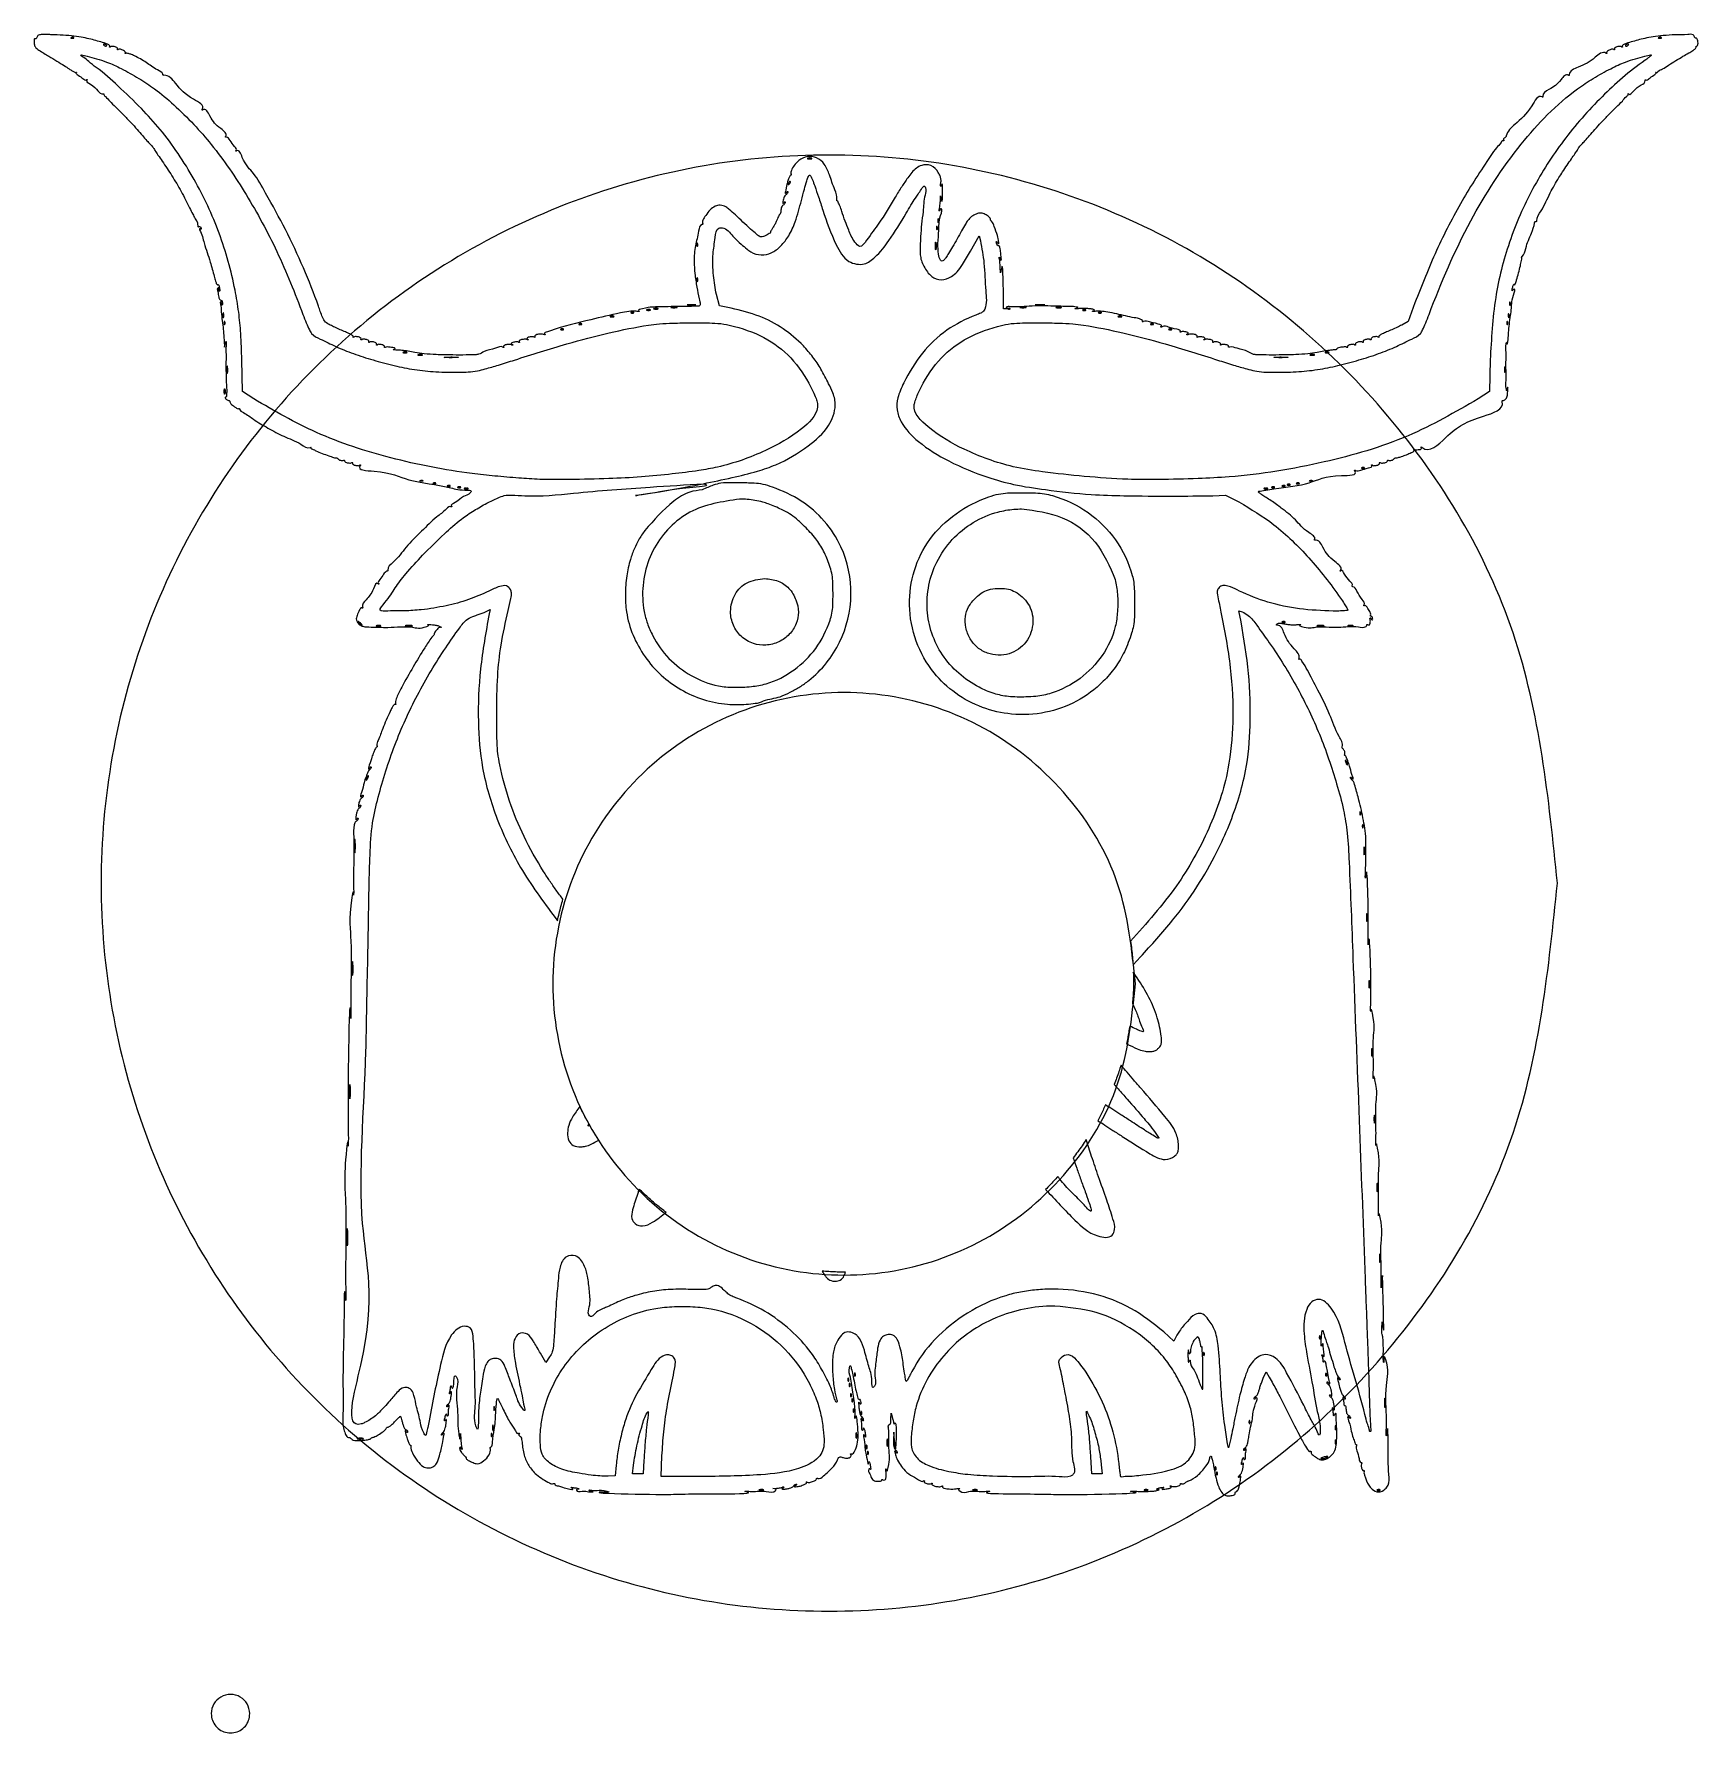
# Model space of a CAD drawing. Extents: x 50 to 278, y 42 to 276.
import ezdxf

# ---------------------------------------------------------------- set-up
doc = ezdxf.new("R2010")
doc.units = 0
doc.layers.get('0').update_dxf_attribs({"linetype": 'CONTINUOUS'})

msp = doc.modelspace()

# ---------------------------------------------------------------- linework, layer by layer
at = {"color": 7}
for p, q in [((50.988619, 275.440552), (50.988619, 275.440552)), ((55.107231, 275.066413), (55.107231, 275.066413)), ((59.392241, 274.125904), (59.392241, 274.125904)), ((268.693159, 274.125904), (268.693159, 274.125904)), ((273.127523, 275.066413), (273.127523, 275.066413)), ((56.307157, 272.64124), (56.307157, 272.64124)), ((271.797357, 272.643822), (271.797357, 272.643822)), ((156.33051, 258.487582), (156.33051, 258.487582)), ((153.586492, 255.265555), (153.586492, 255.265555)), ((156.295886, 256.146639), (156.295886, 256.146639)), ((174.260682, 252.755633), (174.284452, 253.307019)), ((174.284452, 253.307019), (174.416228, 252.689487)), ((173.963026, 250.139253), (173.963026, 250.139253)), ((173.76562, 249.101591), (173.76562, 249.101591)), ((178.380842, 245.688879), (179.573534, 247.809163)), ((179.573534, 247.809163), (179.760086, 247.119283)), ((140.857036, 246.809226), (140.857036, 246.809226)), ((173.608008, 246.944616), (173.608008, 246.944616)), ((173.650383, 246.823693), (173.649865, 246.823693)), ((182.51134, 242.725236), (182.485501, 243.430618)), ((182.643116, 243.342253), (182.51134, 242.725236)), ((140.875639, 242.02657), (140.875639, 242.02657)), ((137.728029, 238.030949), (137.728029, 238.030949)), ((140.076722, 238.384932), (140.076722, 238.384932)), ((143.921964, 238.172543), (143.495117, 239.743507)), ((145.531687, 237.855249), (143.921964, 238.172543)), ((182.911832, 237.787037), (182.911832, 239.550752)), ((185.660501, 238.030949), (185.660501, 238.030949)), ((187.986974, 238.384932), (187.986974, 238.384932)), ((190.51292, 238.030433), (190.51292, 238.030433)), ((239.420011, 238.580787), (238.487252, 236.023835)), ((252.460559, 238.696024), (252.460559, 238.696024)), ((75.766951, 237.206192), (75.766951, 237.206192)), ((75.933866, 236.050709), (75.933866, 236.050709)), ((124.859563, 235.737548), (124.859563, 235.737548)), ((129.166792, 236.794331), (129.166792, 236.794331)), ((132.013648, 237.324532), (132.013648, 237.324532)), ((134.174238, 237.676449), (134.174238, 237.676449)), ((135.226372, 237.853183), (135.226372, 237.853183)), ((183.448235, 237.752414), (182.911832, 237.787037)), ((194.074976, 237.677481), (194.074976, 237.677481)), ((196.221099, 237.324532), (196.221099, 237.324532)), ((198.918608, 236.794331), (198.918608, 236.794331)), ((203.375183, 235.737548), (203.375183, 235.737548)), ((238.487252, 236.023835), (237.616503, 235.542212)), ((252.102959, 236.050709), (252.102959, 236.050709)), ((252.299846, 237.08837), (252.299846, 237.08837)), ((75.894076, 233.383688), (75.919915, 232.496402)), ((122.355322, 235.032166), (122.355322, 235.032166)), ((205.878906, 235.032166), (205.878906, 235.032166)), ((75.919915, 232.496402), (76.062541, 233.201787)), ((100.729251, 231.856132), (100.729251, 231.856132)), ((102.854186, 231.504215), (102.854186, 231.504215)), ((107.149016, 231.154367), (107.149016, 231.154367)), ((107.933464, 231.126461), (107.933464, 231.125945)), ((221.077978, 231.154367), (221.077978, 231.154367)), ((221.861909, 231.126461), (221.861909, 231.125945)), ((225.367122, 231.504215), (225.367122, 231.504215)), ((227.356149, 231.856132), (227.356149, 231.856132)), ((76.322473, 229.898628), (76.322473, 229.898628)), ((78.42622, 226.414603), (78.320799, 230.778161)), ((249.770799, 230.777645), (249.65918, 226.414087)), ((251.771711, 229.790109), (251.771711, 229.790109)), ((75.960221, 226.791843), (75.960221, 226.791843)), ((79.964629, 225.387276), (78.42622, 226.414603)), ((249.65918, 226.414087), (248.120773, 225.38676)), ((232.349125, 215.984233), (232.349125, 215.984233)), ((103.039188, 214.221034), (103.039188, 214.221034)), ((103.184915, 214.173491), (103.184915, 214.172975)), ((104.82771, 213.868601), (104.82771, 213.868601)), ((106.795549, 213.515649), (106.795549, 213.515649)), ((108.225952, 213.339434), (108.225952, 213.339434)), ((109.135458, 213.162182), (109.135458, 213.162182)), ((141.706079, 213.754912), (141.706079, 213.754912)), ((145.617986, 213.856713), (145.617986, 213.856713)), ((185.467749, 212.50951), (185.467749, 212.50951)), ((218.949942, 213.162182), (218.949942, 213.162182)), ((220.008275, 213.339434), (220.008275, 213.339434)), ((221.439198, 213.515649), (221.439198, 213.515649)), ((222.154398, 213.692383), (222.154398, 213.692383)), ((223.406518, 213.868601), (223.406518, 213.868601)), ((225.19504, 214.221034), (225.19504, 214.221034)), ((225.340251, 214.173491), (225.340251, 214.172975)), ((146.68097, 211.646513), (146.68097, 211.646513)), ((185.415555, 210.288973), (185.415555, 210.288973)), ((211.669252, 212.103848), (213.420566, 212.169478)), ((213.420566, 212.169478), (215.251977, 211.260489)), ((150.129854, 200.722116), (150.129854, 200.722116)), ((182.477751, 199.371294), (182.477751, 199.371294)), ((111.888778, 196.204562), (112.406576, 196.466045)), ((112.406576, 196.466045), (112.282552, 195.875383)), ((215.555835, 194.782943), (215.239576, 196.281043)), ((215.239576, 196.281043), (215.708796, 196.175106)), ((94.290369, 194.843405), (94.290369, 194.843405)), ((97.130505, 194.2915), (97.130505, 194.2915)), ((101.265654, 194.293567), (101.265654, 194.293567)), ((221.439198, 194.821183), (221.439198, 194.821183)), ((226.462146, 194.293567), (226.462146, 194.293567)), ((230.575591, 194.292532), (230.575591, 194.292532)), ((229.894495, 175.773249), (229.894495, 175.773249)), ((95.702168, 173.639014), (95.702168, 173.639014)), ((231.892822, 168.680659), (231.892822, 168.680659)), ((232.250425, 166.916944), (232.250425, 166.916944)), ((93.858353, 164.902078), (93.858353, 164.902078)), ((232.45041, 163.877853), (232.45041, 163.877853)), ((258.992058, 158.898198), (258.992058, 158.898198)), ((232.808013, 154.706836), (232.808013, 154.706836)), ((93.500752, 148.143928), (93.500752, 148.143928)), ((93.527107, 147.980114), (93.526591, 147.980114)), ((200.711779, 147.661789), (201.723604, 148.748028)), ((201.300374, 145.869649), (200.747953, 146.650996)), ((200.747953, 146.650996), (200.747953, 146.650996)), ((201.037087, 145.061173), (201.037087, 145.061173)), ((233.165613, 145.536335), (233.165613, 145.536335)), ((233.207989, 145.415413), (233.20747, 145.415413)), ((233.523213, 136.189104), (233.523213, 136.189104)), ((233.565589, 136.068181), (233.56507, 136.068181)), ((199.063819, 133.879167), (199.063819, 133.879167)), ((93.142636, 131.21318), (93.142636, 131.21318)), ((93.169507, 131.049366), (93.168991, 131.049366)), ((124.738638, 128.219565), (124.738638, 128.219565)), ((233.880813, 127.018087), (233.880813, 127.018087)), ((233.923189, 126.897164), (233.922673, 126.897164)), ((194.292016, 123.673587), (194.292016, 123.673587)), ((132.892662, 116.851266), (132.892662, 116.851266)), ((234.251852, 117.664135), (234.251852, 117.664135)), ((92.782451, 111.447461), (92.782451, 111.447461)), ((92.813457, 111.196829), (92.812423, 111.196829)), ((234.609452, 107.96447), (234.609452, 107.96447)), ((158.00896, 105.601307), (158.00896, 105.601307)), ((234.981007, 104.986357), (234.856465, 103.663956)), ((235.014595, 103.663956), (234.981007, 104.986357)), ((138.820467, 100.750957), (138.820467, 100.750957)), ((189.979617, 100.798498), (189.979617, 100.798498)), ((234.89729, 97.740803), (234.92623, 98.637389)), ((234.92623, 98.637389), (235.061622, 97.667424)), ((206.320223, 95.97037), (204.933743, 97.243678)), ((206.736736, 96.794608), (206.320223, 95.97037)), ((209.603742, 96.564648), (209.603742, 96.564648)), ((226.348457, 96.724846), (226.348457, 96.724846)), ((120.072774, 93.062536), (119.322951, 94.351348)), ((120.589537, 93.831997), (120.072774, 93.062536)), ((210.430565, 94.431961), (210.430565, 94.431961)), ((162.498093, 91.610429), (162.498093, 91.610429)), ((218.602676, 90.900396), (218.976297, 91.759257)), ((218.976297, 91.759257), (219.419681, 91.053872)), ((227.24246, 91.610429), (227.24246, 91.610429)), ((227.299303, 91.527746), (227.299822, 91.527746)), ((161.60409, 90.905044), (161.60409, 90.905044)), ((161.78289, 90.199147), (161.78289, 90.199147)), ((161.96169, 88.788378), (161.96169, 88.788378)), ((112.974498, 87.004509), (112.974498, 87.004509)), ((162.14049, 88.082996), (162.14049, 88.082996)), ((162.31929, 86.672229), (162.31929, 86.672229)), ((194.334392, 86.359587), (194.334392, 86.359587)), ((235.314837, 88.149142), (235.314837, 88.149142)), ((235.355143, 88.008582), (235.354627, 88.008582)), ((112.803966, 84.467713), (112.803966, 84.467713)), ((134.12153, 86.306361), (134.12153, 86.306361)), ((163.392612, 86.319278), (163.392612, 86.319278)), ((167.462129, 85.267662), (167.483316, 86.115673)), ((167.483316, 86.115673), (167.713276, 85.234074)), ((216.690133, 85.084729), (216.690133, 85.084729)), ((228.512666, 84.359192), (228.512666, 84.359192)), ((94.624716, 82.655937), (94.624716, 82.655937)), ((108.255924, 82.500391), (108.365996, 83.293625)), ((108.365996, 83.293625), (108.392868, 82.470419)), ((112.598811, 83.32153), (112.598811, 83.32153)), ((162.703248, 83.40938), (162.703248, 83.40938)), ((164.125899, 81.713358), (164.125899, 81.713358)), ((166.990324, 82.574805), (166.990324, 82.574805)), ((167.032699, 82.453882), (167.032181, 82.453882)), ((167.860554, 83.470358), (167.82955, 82.389803)), ((167.97011, 82.324173), (167.860554, 83.470358)), ((168.080179, 81.17799), (167.97011, 82.324173)), ((168.162862, 82.731385), (168.080179, 81.17799)), ((213.82519, 81.354208), (213.707369, 81.883374)), ((213.967819, 81.883374), (213.82519, 81.354208)), ((228.512666, 82.419259), (228.512666, 82.419259)), ((133.533451, 79.634416), (133.424414, 77.738925)), ((135.906949, 77.385974), (136.023739, 80.251948)), ((164.286613, 80.852428), (164.286613, 80.852428)), ((195.034606, 77.738925), (194.913684, 80.075733)), ((227.442448, 80.151179), (227.442448, 80.151179)), ((129.613795, 77.474342), (128.629876, 77.455736)), ((129.732648, 78.973474), (129.613795, 77.474342)), ((131.986777, 77.738925), (132.1108, 78.929032)), ((132.705594, 77.738925), (131.986777, 77.738925)), ((133.424414, 77.738925), (132.705594, 77.738925)), ((141.264762, 77.385974), (135.906949, 77.385974)), ((195.750326, 77.738925), (195.034606, 77.738925)), ((196.466045, 77.738925), (195.750326, 77.738925)), ((196.347704, 78.997762), (196.466045, 77.738925)), ((212.040287, 78.735761), (212.040287, 78.735761)), ((212.219088, 78.03038), (212.219088, 78.03038)), ((125.94735, 75.300313), (126.573153, 75.311164)), ((126.573153, 75.311164), (126.036753, 75.44294)), ((149.713341, 75.600036), (149.713341, 75.600036)), ((151.254852, 75.763334), (151.731824, 75.780905)), ((151.701852, 75.637244), (151.254852, 75.763334)), ((179.044886, 75.600036), (179.044886, 75.600036)), ((202.49565, 75.600036), (202.49565, 75.600036)), ((234.495247, 75.601587), (234.495247, 75.601587)), ((79.419895, 44.8222), (79.419895, 44.8222))]:
    msp.add_line(p, q, dxfattribs=at)
for points, knots in [([(50.988619, 275.440552), (50.831542, 275.440357), (50.596169, 275.440065), (50.280232, 275.327383), (50.214107, 275.106653), (50.144366, 274.949032), (50.034529, 274.814314), (49.917389, 274.846823), (49.773791, 274.817264), (49.785542, 274.557509), (49.778572, 274.239948), (49.881013, 273.67313), (50.714729, 273.120126), (51.722499, 272.515205), (52.888793, 271.816209), (53.822132, 271.236562), (54.52023, 270.792877), (55.00206, 270.45359), (55.302786, 270.341139), (55.510222, 270.188837), (55.582448, 270.284235), (55.612422, 270.245781), (55.426344, 270.10505), (56.069386, 269.714525), (56.356559, 269.515386), (56.874109, 269.091511), (57.050784, 269.26967), (57.112005, 269.234516), (56.778362, 268.986985), (57.976998, 268.421076), (58.353822, 267.938727), (59.014106, 267.209045), (59.334135, 267.29938), (59.38921, 267.256046), (59.348061, 267.088939), (59.766924, 266.800116), (60.203886, 266.206618), (61.079842, 265.420502), (62.040254, 264.451521), (63.027295, 263.425645), (63.900861, 262.453791), (64.627276, 261.60655), (65.214523, 260.9414), (65.654346, 260.46633), (65.9443, 260.156448), (66.125272, 259.954147), (66.255593, 259.73174), (66.46238, 259.380848), (66.855379, 258.815911), (67.650952, 257.6768), (68.754416, 256.027972), (70.013742, 253.877015), (70.929698, 252.101657), (71.539087, 250.843284), (71.854048, 250.259879), (72.030784, 249.921447), (72.157392, 249.790651), (72.199658, 249.682102), (72.237461, 249.473879), (72.239283, 249.285276), (72.303739, 248.999093), (72.445489, 249.065402), (72.554598, 249.089129), (72.65971, 249.008378), (72.714451, 248.892005), (72.773661, 248.783635), (72.715906, 248.675007), (72.623588, 248.736884), (72.539782, 248.798116), (72.473173, 248.708226), (72.852008, 248.038002), (73.171186, 246.563298), (73.945921, 244.413523), (74.410443, 242.689655), (74.706471, 241.635069), (74.792461, 241.27043), (74.964711, 241.024582), (75.081886, 241.142736), (75.175863, 240.950973), (75.232351, 240.783947), (75.282152, 240.537447), (75.28332, 240.363051), (75.286782, 240.203849), (75.179652, 240.191443), (75.162017, 240.312604), (75.152919, 240.432936), (75.147187, 240.551482), (75.121971, 240.675065), (74.870261, 240.611432), (75.100969, 239.971298), (75.08967, 239.518754), (75.262382, 239.030072), (75.602284, 238.908937), (75.632289, 238.611262), (75.713881, 238.29405), (75.544333, 238.251614), (75.517479, 238.374023), (75.511681, 238.493539), (75.502999, 238.612346), (75.486216, 238.735928), (75.295441, 238.706772), (75.514372, 238.132011), (75.42382, 237.503549), (75.617092, 236.398849), (75.730732, 235.274458), (75.841304, 234.248469), (75.878917, 233.632091), (75.894076, 233.383688)], [0, 0, 0, 0, 0.477147, 0.71498, 0.921993, 1.117661, 1.262651, 1.368967, 1.459667, 1.654173, 1.991418, 2.512904, 3.242553, 4.832539, 6.122157, 7.303441, 8.120851, 8.631709, 9.010981, 9.184634, 9.236018, 9.251228, 9.305366, 9.751576, 10.564864, 11.083411, 11.164689, 11.188667, 11.255542, 11.994813, 13.375391, 14.202593, 14.269282, 14.318746, 14.379384, 14.732116, 15.581924, 16.748327, 18.174339, 19.704874, 21.009709, 22.095987, 23.052365, 23.67186, 24.037145, 24.327393, 24.481849, 24.809016, 25.549753, 26.544287, 28.978624, 31.498924, 34.016344, 34.972471, 35.688916, 36.01164, 36.10825, 36.229199, 36.354812, 36.732037, 36.894308, 37.015425, 37.111332, 37.225653, 37.370649, 37.508333, 37.568702, 37.670276, 37.770814, 37.825343, 37.944904, 39.852339, 42.598185, 44.631232, 45.317994, 45.769317, 45.908026, 45.99504, 46.127591, 46.361315, 46.62004, 46.826838, 46.945717, 46.995355, 47.084199, 47.234478, 47.384058, 47.471826, 47.524071, 48.038654, 48.82285, 49.211663, 49.42741, 49.802274, 50.090549, 50.144493, 50.231945, 50.381243, 50.531743, 50.620841, 50.668611, 51.01447, 51.83349, 52.951007, 54.17834, 55.284978, 56.032022, 56.032022, 56.032022, 56.032022]), ([(174.416228, 252.689487), (174.444784, 252.596147), (174.516287, 252.362426), (174.552989, 253.131041), (174.568834, 253.662898), (174.51057, 254.214585), (174.572095, 254.991944), (174.361699, 254.797485), (174.327296, 254.505108), (174.249097, 254.80355), (174.352931, 255.076434), (174.352652, 255.54537), (174.228541, 256.032395), (173.854065, 256.746594), (173.07678, 257.629152), (171.493757, 257.568331), (170.460201, 256.712434), (169.663081, 255.623704), (168.899695, 254.485808), (167.618962, 252.406762), (166.048438, 249.744131), (164.56501, 247.846868), (163.295968, 245.968305), (162.212001, 247.243012), (161.567007, 248.802239), (160.91529, 250.504614), (160.492564, 251.850383), (160.270604, 252.269469), (160.159891, 252.608909), (160.0157, 252.581544), (160.020944, 252.714322), (160.134428, 253.163611), (159.604174, 254.433897), (159.092926, 255.967514), (158.47597, 257.632809), (157.347807, 258.596082), (155.978103, 258.805471), (154.874485, 258.261121), (154.202342, 257.499952), (153.79812, 256.900208), (153.682193, 256.386763), (153.782321, 256.192652), (153.762153, 256.082313), (153.646964, 256.152019), (153.51338, 255.909218), (153.391413, 255.602468), (153.178842, 254.883665), (153.124793, 254.44515), (152.850268, 253.498893), (153.143817, 253.733184), (153.18606, 253.849286), (153.304108, 253.90161), (153.31566, 253.772157), (153.27698, 253.666354), (153.184901, 253.533957), (153.028968, 253.440262), (152.870286, 253.268395), (152.750903, 253.006692), (152.673307, 252.670929), (152.612752, 252.45987), (152.641513, 252.175584), (152.774744, 252.357038), (152.819454, 252.439481), (152.944718, 252.49452), (152.959448, 252.361437), (152.914092, 252.250781), (152.811914, 252.114111), (152.647736, 252.016725), (152.484069, 251.85319), (152.383193, 251.598473), (152.346955, 251.310834), (152.326252, 251.05203), (152.301359, 250.849479), (152.204043, 250.74237), (152.080548, 250.644605), (151.991532, 250.419923), (151.873315, 250.112012), (151.718353, 249.722385), (151.50726, 249.310508), (151.259742, 248.932313), (151.087367, 248.627467), (150.918225, 248.422693), (150.955869, 248.290609), (150.912851, 248.17667), (150.715739, 248.086266), (150.465398, 247.898419), (150.13473, 247.736028), (149.802671, 247.642414), (149.394229, 247.66532), (148.899955, 248.141974), (148.105797, 248.77167), (147.144889, 249.696216), (146.179469, 250.61183), (145.388067, 251.302391), (144.756579, 251.858772), (144.050179, 252.058741), (143.252288, 251.89457), (142.586381, 251.337461), (142.045659, 250.65654), (141.673018, 250.066012), (141.532558, 249.606751), (141.642418, 249.435223), (141.611639, 249.347607), (141.191259, 249.313382), (140.998787, 247.943452), (140.559241, 246.46099), (140.382529, 244.42113), (140.543865, 242.531369), (140.769498, 240.827823), (141.039495, 239.547369), (141.230761, 238.769055), (141.265632, 238.472205), (141.261205, 238.115447), (140.570669, 238.159842), (139.740433, 238.052266), (137.953998, 238.136931), (135.483029, 237.969222), (134.442336, 238.068434), (132.595521, 237.598359), (133.008871, 237.409923), (132.687483, 237.40611), (132.007441, 237.54659), (129.522981, 237.058147), (125.846433, 236.181797), (122.199711, 235.324736), (120.2662, 234.609067), (119.856603, 234.509466), (119.864814, 234.300637), (120.033832, 234.236791), (119.876009, 234.192819), (119.647513, 234.326053), (119.180922, 234.287628), (118.77889, 234.271239), (118.481401, 234.003701), (118.610763, 233.881411), (118.537872, 233.828033), (118.450367, 233.915671), (118.284207, 233.934477), (118.056008, 233.941035), (117.798094, 233.883974), (117.584922, 233.858924), (117.426998, 233.702166), (117.549031, 233.600519), (117.720291, 233.53766), (117.606785, 233.457095), (117.376377, 233.632973), (116.979907, 233.565536), (116.599352, 233.553047), (116.339331, 233.293763), (116.464713, 233.176073), (116.391575, 233.123136), (116.304354, 233.210879), (116.137824, 233.22943), (115.909542, 233.235769), (115.65159, 233.178558), (115.438285, 233.153645), (115.280789, 232.996652), (115.402885, 232.895196), (115.574161, 232.83228), (115.460668, 232.75171), (115.230242, 232.927507), (114.833198, 232.861426), (114.454147, 232.844928), (114.190507, 232.592403), (114.32198, 232.464966), (114.233024, 232.422511), (113.915936, 232.728326), (112.918466, 232.1245), (111.806991, 232.117662), (110.973195, 231.500841), (110.106408, 231.442983), (108.932327, 231.424808), (107.140958, 231.425892), (105.225249, 231.463197), (103.475543, 231.557085), (102.192676, 231.760983), (101.165863, 231.955196), (100.379931, 232.061115), (99.698922, 232.118358), (99.393647, 232.103387), (99.04123, 232.147305), (99.227242, 232.25116), (99.438197, 232.29383), (99.167908, 232.465029), (98.907255, 232.464208), (98.54091, 232.534945), (98.249474, 232.525274), (98.042518, 232.516171), (97.947926, 232.418798), (97.870133, 232.469397), (98.001787, 232.593757), (97.713525, 232.840418), (97.381937, 232.871914), (97.030845, 232.922736), (96.871219, 232.770474), (96.798278, 232.823468), (96.927404, 232.945336), (96.640837, 233.193789), (96.308475, 233.224491), (95.957534, 233.2757), (95.797889, 233.123422), (95.724957, 233.176424), (95.854064, 233.298244), (95.567488, 233.546635), (95.235058, 233.576882), (94.884378, 233.628489), (94.724638, 233.47578), (94.652081, 233.529011), (94.781425, 233.650574), (94.494404, 233.899022), (94.163946, 233.931574), (93.808411, 233.977204), (93.654426, 233.831666), (93.578363, 233.876324), (93.687355, 233.981423), (93.421004, 234.175029), (93.102536, 234.356638), (92.492405, 234.612303), (91.806153, 234.891925), (91.108376, 235.210135), (90.443234, 235.553151), (89.757925, 235.909596), (89.256922, 236.881762), (88.432234, 239.408991), (86.788476, 243.450169), (84.382287, 248.683459), (82.047167, 252.82779), (80.044196, 256.459673), (78.639703, 257.604056), (77.956431, 259.754117), (77.540176, 259.396277), (77.485438, 259.457172), (77.694692, 259.67902), (77.13367, 260.247398), (76.808359, 260.759406), (76.39223, 261.349384), (76.111178, 261.329965), (76.058358, 261.394863), (76.432944, 261.789828), (74.85288, 262.928326), (74.224192, 263.580001), (73.353029, 265.423461), (72.884631, 265.038118), (72.837811, 265.105243), (73.348257, 265.680202), (70.717014, 266.956442), (69.661466, 268.19033), (68.260582, 269.925779), (67.539867, 269.831511), (67.472273, 269.892516), (67.443542, 270.26933), (66.35768, 270.709461), (65.243473, 271.631826), (63.965919, 272.332482), (63.099856, 272.735002), (62.726293, 272.839034), (62.456156, 272.912617), (62.355805, 272.807521), (62.27936, 272.852563), (62.412392, 272.990772), (62.116873, 273.263138), (61.798147, 273.373071), (61.433725, 273.483178), (61.27576, 273.332846), (61.208119, 273.388829), (61.334689, 273.507511), (61.049954, 273.758418), (60.715687, 273.786516), (60.367857, 273.841497), (60.204745, 273.685213), (60.13426, 273.742931), (60.295957, 273.898345), (59.615236, 274.256625), (58.769555, 274.471762), (57.324842, 274.890432), (55.886123, 275.166184), (54.495979, 275.31396), (53.21156, 275.382507), (52.170266, 275.417593), (51.516295, 275.440475), (51.145066, 275.440529), (50.988619, 275.440552)], [0, 0, 0, 0, 0.210344, 0.526695, 1.379539, 2.249313, 2.623222, 2.753594, 2.986631, 3.068036, 3.463738, 3.945651, 4.409586, 4.9676, 6.371051, 7.628519, 9.275965, 10.218737, 11.68963, 13.373144, 17.600527, 20.491864, 21.751558, 22.643206, 24.500614, 27.228344, 28.036447, 28.60619, 28.822916, 28.876348, 28.962892, 29.112867, 30.415909, 32.616093, 34.238877, 35.596807, 36.861905, 38.163822, 39.100202, 39.872036, 40.378124, 40.498551, 40.56029, 40.626143, 40.786078, 41.192892, 41.77657, 42.821119, 43.257041, 43.46024, 43.607374, 43.671072, 43.754047, 43.88536, 44.04459, 44.212543, 44.428916, 44.732685, 45.073442, 45.41621, 45.528234, 45.673197, 45.829242, 45.898317, 45.983978, 46.118407, 46.288136, 46.471981, 46.690103, 46.967932, 47.275235, 47.554695, 47.759459, 47.858257, 47.98005, 48.227995, 48.556986, 48.981319, 49.480016, 49.947931, 50.32095, 50.570695, 50.656887, 50.709273, 50.921562, 51.257638, 51.669501, 52.010487, 52.28836, 52.850051, 53.962337, 55.388557, 56.82332, 57.957387, 58.547212, 59.328037, 60.058959, 60.899314, 61.874723, 62.640859, 63.063039, 63.154324, 63.220396, 63.297486, 64.299122, 66.362702, 68.585539, 70.177288, 72.091798, 73.715714, 74.128823, 74.463875, 74.656679, 75.061782, 76.042182, 77.491625, 80.353982, 82.559153, 83.144391, 83.258661, 83.390613, 83.736299, 85.898546, 90.072739, 95.819696, 96.419075, 96.721043, 96.84649, 96.964648, 97.018224, 97.21394, 97.78511, 98.294716, 98.546339, 98.631493, 98.668679, 98.762543, 98.933077, 99.173831, 99.442181, 99.717591, 99.832278, 99.983931, 100.126735, 100.161123, 100.337228, 100.848328, 101.31405, 101.552979, 101.638013, 101.675051, 101.768968, 101.939599, 102.1806, 102.449101, 102.724385, 102.838914, 102.990662, 103.133462, 103.16785, 103.343952, 103.8552, 104.321099, 104.559972, 104.647102, 104.686455, 104.794633, 105.804157, 107.440663, 108.279208, 108.738599, 110.010212, 111.821783, 114.102118, 115.764045, 117.068088, 118.003377, 118.878596, 119.506196, 119.906296, 120.063602, 120.185377, 120.371781, 120.492936, 120.888343, 121.256946, 121.571091, 121.770772, 121.868969, 121.906555, 121.992448, 122.241369, 122.703334, 123.121793, 123.215651, 123.252839, 123.337999, 123.587035, 124.049071, 124.46751, 124.561381, 124.598561, 124.68372, 124.932642, 125.394608, 125.813069, 125.906804, 125.943796, 126.029011, 126.278046, 126.740081, 127.158522, 127.251125, 127.288325, 127.367283, 127.553506, 128.006076, 128.65812, 129.443828, 130.264133, 130.942576, 131.709154, 132.506295, 134.112096, 139.750536, 145.555646, 151.268765, 154.419328, 157.132079, 158.302312, 158.383061, 158.418142, 158.501518, 159.109713, 160.138348, 160.800485, 160.886774, 160.937843, 161.004324, 162.267197, 164.571541, 165.85545, 165.93283, 165.968322, 166.05467, 167.872118, 171.197951, 173.130031, 173.209233, 173.283987, 173.37151, 174.300446, 176.178217, 178.033283, 178.582811, 179.012921, 179.243222, 179.33705, 179.374576, 179.453766, 179.743521, 180.240412, 180.645715, 180.735126, 180.771814, 180.856255, 181.105289, 181.567326, 181.98577, 182.080232, 182.117235, 182.206148, 182.554308, 183.629892, 185.550194, 186.706928, 188.089871, 189.721191, 190.570556, 191.214855, 191.684161, 191.684161, 191.684161, 191.684161]), ([(234.856465, 103.663956), (234.833512, 103.490053), (234.776927, 103.061315), (234.771628, 104.385755), (234.836242, 105.85387), (234.626012, 109.766036), (235.07475, 111.160429), (234.497172, 113.702752), (234.41449, 112.935112), (234.426268, 114.282022), (234.469438, 115.502967), (234.320506, 119.416671), (234.648943, 120.657716), (234.153247, 123.340283), (234.052035, 122.593634), (234.070296, 123.86039), (234.109503, 125.058356), (233.920001, 128.81592), (234.370723, 130.129111), (233.775259, 132.577598), (233.70591, 131.79827), (233.704908, 133.037068), (233.763697, 134.24187), (233.561494, 137.986639), (234.006809, 139.297713), (233.423373, 141.734104), (233.338796, 140.977354), (233.352402, 142.361821), (233.367093, 143.088582), (233.386223, 145.044222), (233.368411, 146.867818), (233.288074, 148.976364), (233.283257, 150.006532), (233.128627, 151.539175), (233.086608, 150.797572), (232.974584, 150.217227), (233.000163, 151.47594), (233.006757, 152.289499), (233.029097, 154.203683), (233.01186, 156.043727), (232.92362, 158.155782), (232.939668, 159.211891), (232.756007, 160.749172), (232.752233, 159.922661), (232.578544, 159.307348), (232.683108, 161.071517), (232.640414, 162.102899), (232.718672, 164.247193), (232.646903, 166.033799), (232.279179, 167.96344), (231.849065, 170.04909), (231.289542, 171.80191), (231.045958, 172.902853), (230.696375, 173.116471), (230.608837, 173.247022), (230.571479, 173.351706), (230.583379, 173.480678), (230.700996, 173.428229), (230.746542, 173.310999), (231.054713, 173.03881), (230.632967, 174.192647), (230.538279, 174.71485), (230.238388, 175.66796), (230.031848, 176.082859), (229.918824, 176.42709), (229.771524, 176.395456), (229.77509, 176.534195), (229.808798, 176.659474), (229.819821, 176.863609), (229.752182, 177.071309), (229.621323, 177.244258), (229.498633, 177.378488), (229.413913, 177.510957), (229.580535, 178.084183), (228.599829, 179.614492), (227.751773, 182.215659), (226.211032, 185.188052), (224.887704, 187.770996), (224.182131, 188.985658), (223.709747, 189.71429), (223.514503, 189.592356), (223.477202, 189.682895), (223.723533, 190.178895), (222.436977, 191.462942), (221.570643, 192.614443), (221.084963, 194.378249), (220.419853, 194.304706), (220.40295, 194.424532), (220.516744, 194.522219), (220.728592, 194.610745), (221.096553, 194.578892), (221.55171, 194.48477), (222.107758, 194.394575), (222.657968, 194.365665), (223.216037, 194.373391), (223.478476, 194.44012), (223.848156, 194.413061), (223.421539, 194.322921), (224.766059, 193.789827), (225.902297, 194.244308), (228.853371, 193.873483), (231.057071, 194.302028), (232.445319, 193.90774), (232.853912, 194.271064), (232.766552, 194.394028), (232.885046, 194.425784), (232.994528, 194.366), (233.240133, 194.322432), (233.30303, 194.717876), (233.32866, 194.977419), (233.211307, 195.282133), (233.357626, 195.368784), (233.431448, 195.185549), (233.490326, 195.030697), (233.653506, 195.06491), (233.604143, 195.244135), (233.603149, 195.384706), (233.536619, 195.511797), (233.435147, 195.552825), (233.343364, 195.554298), (233.299355, 195.637517), (233.4189, 195.83418), (233.190275, 196.303234), (232.951063, 196.638677), (232.612966, 197.140411), (232.423245, 196.959341), (232.377342, 197.045756), (232.644241, 197.305462), (231.940254, 198.093162), (231.575734, 198.769132), (231.165368, 199.5989), (230.828843, 199.609497), (230.785715, 199.677416), (230.938678, 199.946663), (230.291742, 200.602389), (229.922022, 200.950711), (229.408117, 202.00635), (229.18251, 201.701742), (229.145459, 201.764127), (229.573822, 202.212453), (227.803362, 203.470114), (227.02693, 204.427592), (226.233002, 206.154638), (225.625, 205.976097), (225.603757, 206.051659), (225.888616, 206.42677), (224.137986, 207.370728), (223.176782, 208.778948), (221.52825, 210.076377), (220.394026, 210.912502), (219.688947, 211.40354), (219.030145, 211.838557), (218.448262, 212.208561), (218.14509, 212.436172), (217.763915, 212.701796), (218.461341, 212.762114), (219.008219, 212.909974), (221.390659, 213.21887), (225.237973, 213.667338), (227.322362, 215.044615), (231.71021, 214.838771), (231.111967, 215.605118), (231.209301, 215.633623), (231.441728, 215.407628), (232.218631, 215.682911), (232.678595, 215.83115), (233.64735, 216.071955), (233.441276, 216.302213), (233.515923, 216.346376), (233.670876, 216.201101), (234.02537, 216.246564), (234.356272, 216.279286), (234.643043, 216.527486), (234.5139, 216.649343), (234.586833, 216.702373), (234.742823, 216.553077), (235.088579, 216.608246), (235.435319, 216.638762), (235.694042, 216.817743), (235.656177, 216.971186), (235.795854, 216.973295), (235.923201, 216.938756), (236.129285, 216.928527), (236.33945, 216.994679), (236.515384, 217.123797), (236.650872, 217.244957), (236.776126, 217.333783), (236.929011, 217.300007), (237.203841, 217.359286), (237.665302, 217.512163), (238.273929, 217.717918), (238.841438, 218.011948), (239.211924, 218.100056), (239.384882, 218.368268), (239.191399, 218.385116), (239.307238, 218.467859), (239.565457, 218.389335), (239.884559, 218.446686), (240.309994, 218.440479), (240.343106, 218.666254), (240.234554, 218.757172), (240.314656, 218.822592), (241.398006, 217.809445), (244.683641, 221.335772), (247.096859, 222.609555), (251.782199, 223.913638), (251.370356, 225.10734), (251.470107, 225.174126), (251.669568, 225.166028), (251.989508, 225.415349), (252.174577, 226.015139), (252.145729, 226.355956), (252.245368, 227.064711), (252.023625, 226.842025), (252.096475, 226.310508), (251.860203, 227.159951), (252.015083, 228.070907), (251.883203, 229.836691), (251.98748, 231.677326), (251.879599, 232.477265), (252.037496, 233.359643), (252.110824, 232.693357), (252.240715, 233.692484), (252.25823, 234.197546), (252.379716, 235.431635), (252.488751, 236.495545), (252.746066, 238.018912), (252.63816, 238.853735), (253.291531, 240.603269), (252.907136, 240.43018), (252.765994, 240.133731), (252.786888, 240.659876), (252.915357, 240.864767), (252.968452, 241.102694), (253.110353, 241.199817), (253.094667, 240.960464), (253.322034, 241.441197), (253.387557, 241.808256), (253.677667, 242.739368), (253.905451, 243.599545), (254.01617, 244.2775), (254.137003, 244.682318), (254.056571, 244.832899), (254.079486, 244.917563), (254.49007, 245.158673), (254.66341, 246.49881), (255.34712, 247.888186), (255.802727, 249.127778), (255.865003, 249.667573), (255.923762, 249.772484), (256.011944, 249.760924), (256.080067, 249.724949), (256.14716, 249.785673), (256.168035, 250.340778), (257.046909, 251.581879), (257.92019, 253.592405), (258.931032, 255.387412), (259.739689, 256.640924), (260.312338, 257.501078), (260.885365, 258.318802), (261.358137, 258.999548), (261.68388, 259.461429), (261.833306, 259.743623), (261.924323, 259.931506), (262.103254, 260.116696), (262.395425, 260.432949), (262.851354, 260.920499), (263.45034, 261.598462), (264.183156, 262.451902), (265.057858, 263.425549), (266.045996, 264.452126), (267.003647, 265.419196), (267.891903, 266.215011), (268.297864, 266.813172), (268.75591, 267.131659), (268.66569, 267.302528), (268.722036, 267.346234), (268.945251, 267.05251), (269.691606, 268.006744), (270.197148, 268.367168), (271.138319, 268.872349), (271.015071, 269.19905), (271.072653, 269.243965), (271.262364, 269.106601), (271.732188, 269.508454), (272.022185, 269.720868), (272.64693, 270.114499), (272.475294, 270.244184), (272.495429, 270.288036), (272.617166, 270.153278), (272.937844, 270.534566), (273.5146, 270.69694), (274.321582, 271.286838), (275.249468, 271.851353), (276.170168, 272.422212), (276.948149, 272.864515), (277.547864, 273.213654), (277.862533, 273.444427), (278.089695, 273.655921), (278.010132, 273.767525), (278.064521, 273.849385), (278.16543, 273.842946), (278.28387, 273.941595), (278.305391, 274.161233), (278.305066, 274.428836), (278.25385, 274.688507), (278.177064, 274.909538), (278.023617, 274.96365), (277.896117, 274.955482), (277.803331, 275.064424), (277.807882, 275.238928), (277.50359, 275.534957), (276.526155, 275.351681), (275.194956, 275.426501), (273.596621, 275.308334), (272.20276, 275.168003), (270.761172, 274.890082), (269.315586, 274.471968), (268.470505, 274.256087), (267.789165, 273.898051), (267.951219, 273.742434), (267.880483, 273.685198), (267.717838, 273.84156), (267.369571, 273.786492), (267.035455, 273.758424), (266.750683, 273.507502), (266.877295, 273.388825), (266.809644, 273.33285), (266.651687, 273.483177), (266.287164, 273.373021), (265.968635, 273.262391), (265.672857, 272.990847), (265.806048, 272.851787), (265.729619, 272.808225), (265.24129, 273.24249), (263.721692, 271.821917), (262.427184, 271.168867), (260.598864, 270.459984), (260.624158, 269.867721), (260.563084, 269.806552), (260.171714, 270.140574), (259.146639, 268.731923), (258.320563, 268.089234), (256.87158, 267.376982), (257.025102, 266.872212), (256.953602, 266.831975), (256.340578, 267.247124), (255.086256, 264.692093), (253.590347, 263.548626), (252.098322, 262.1498), (251.963645, 261.429213), (251.870433, 261.351275), (251.753534, 261.279083), (251.633591, 261.192207), (251.577559, 261.06175), (251.5963, 260.947255), (251.670235, 260.876294), (251.616944, 260.806868), (251.44931, 260.967537), (251.110555, 260.343948), (250.556497, 259.867272), (248.659107, 257.060435), (245.780499, 252.611084), (242.256668, 245.781861), (240.368925, 240.989679), (239.420011, 238.580787)], [0, 0, 0, 0, 0.370436, 0.913266, 2.324557, 6.555917, 10.045015, 10.556513, 10.805201, 11.352347, 12.57204, 16.635924, 20.102184, 20.690378, 20.916176, 21.439967, 22.594506, 26.564698, 29.935243, 30.429834, 30.699219, 31.191257, 32.333655, 36.305817, 39.674932, 40.169573, 40.412208, 40.975882, 42.218764, 44.044354, 46.135532, 48.040116, 49.883326, 50.407943, 50.992566, 51.235075, 51.799001, 53.042014, 54.867469, 56.958398, 58.862853, 60.755523, 61.24195, 61.924888, 62.101911, 62.925762, 64.565836, 67.036765, 68.60096, 70.0559, 72.899614, 74.909154, 75.800775, 75.96289, 76.118401, 76.248716, 76.331769, 76.395332, 76.542387, 76.754542, 77.264367, 78.563257, 79.376549, 79.948685, 80.165765, 80.222437, 80.311836, 80.467111, 80.668683, 80.893204, 81.113437, 81.307764, 81.454628, 81.544053, 83.03222, 86.33089, 90.032456, 93.113897, 94.580228, 94.98675, 95.057032, 95.111134, 95.216053, 96.679872, 99.222621, 100.676037, 100.783947, 100.845169, 100.977706, 101.191043, 101.533852, 102.049043, 102.601612, 103.207343, 103.739874, 104.151399, 104.277099, 104.45088, 104.776357, 106.67459, 109.788478, 112.572983, 113.632555, 113.811771, 113.890042, 113.954319, 114.086237, 114.298726, 114.539592, 115.050787, 115.252952, 115.306057, 115.48638, 115.676446, 115.732068, 115.912581, 116.069939, 116.199439, 116.303411, 116.387865, 116.454447, 116.540439, 117.027574, 117.748232, 118.164494, 118.253894, 118.292844, 118.400104, 119.194943, 120.544067, 121.359078, 121.434545, 121.491801, 121.563039, 122.283992, 123.506426, 124.165648, 124.235654, 124.260055, 124.343612, 125.797011, 128.366459, 129.827646, 129.887574, 129.932591, 130.016251, 131.215243, 133.772711, 136.301212, 137.115827, 138.035568, 138.861759, 139.521718, 140.0058, 140.211464, 140.523047, 141.32209, 142.437663, 147.353833, 151.892485, 153.833395, 153.91612, 153.958224, 154.074225, 154.813861, 155.889267, 156.432586, 156.511145, 156.548233, 156.640681, 157.059121, 157.521156, 157.770191, 157.855351, 157.892539, 157.986404, 158.391808, 158.864837, 159.103472, 159.16288, 159.252421, 159.40897, 159.613349, 159.840416, 160.061721, 160.256268, 160.401906, 160.484013, 160.708899, 161.232499, 161.946031, 162.649822, 163.077033, 163.20118, 163.312099, 163.357363, 163.522498, 164.104961, 164.40283, 164.563766, 164.66775, 164.706413, 164.816794, 168.306337, 174.327118, 177.546435, 177.626, 177.713253, 177.844351, 178.227568, 178.809877, 179.529122, 179.868724, 179.92433, 180.374377, 180.583491, 181.788293, 183.734994, 185.681494, 186.885783, 187.093262, 187.387633, 187.719453, 188.742535, 189.853038, 191.064622, 192.115587, 194.185803, 195.019999, 195.13619, 195.365366, 195.610486, 196.089556, 196.285111, 196.350508, 196.468565, 196.623104, 197.248203, 198.214417, 199.230178, 199.985425, 200.32022, 200.403191, 200.477683, 200.555403, 201.782869, 204.015298, 205.454801, 205.595063, 205.689971, 205.763543, 205.836103, 205.900835, 205.991019, 207.463557, 210.244006, 212.659321, 213.608112, 214.721491, 215.758774, 216.60293, 217.209984, 217.449898, 217.561183, 217.833887, 218.211971, 218.858167, 219.833519, 220.927013, 222.231854, 223.762399, 225.188403, 226.357636, 227.21547, 227.582184, 227.654906, 227.687419, 227.754309, 228.517383, 229.900978, 230.704481, 230.772571, 230.814628, 230.882859, 231.379797, 232.185831, 232.628807, 232.68417, 232.700145, 232.746912, 233.04436, 233.763081, 234.751417, 235.90808, 237.067449, 237.978946, 238.622839, 239.083853, 239.278791, 239.363131, 239.431407, 239.521534, 239.643612, 239.850498, 240.149781, 240.450912, 240.659466, 240.793345, 240.907318, 241.026201, 241.168692, 241.411529, 242.158356, 243.893547, 245.537619, 246.925053, 248.084164, 250.004494, 251.080154, 251.428412, 251.5172, 251.554051, 251.648561, 252.067029, 252.529065, 252.778092, 252.862545, 252.899229, 252.988639, 253.393949, 253.890944, 254.180816, 254.259895, 254.297292, 254.391186, 255.968162, 258.673685, 260.259129, 260.350597, 260.404497, 260.468715, 261.649166, 263.807625, 265.050604, 265.122659, 265.171211, 265.252224, 267.136619, 270.580714, 272.542663, 272.613672, 272.732394, 272.884781, 273.035484, 273.166017, 273.285446, 273.375492, 273.412182, 273.4955, 273.878052, 274.832061, 276.167355, 283.516199, 291.210112, 298.986681, 298.986681, 298.986681, 298.986681]), ([(55.107231, 275.066413), (55.12701, 275.064928), (55.164211, 275.062135), (55.212998, 275.045257), (55.260102, 275.022836), (55.271716, 274.943057), (55.142408, 274.927841), (55.022268, 274.929405), (54.899445, 274.912259), (54.797628, 274.995438), (54.909366, 275.031748), (54.973112, 275.054178), (55.041988, 275.066186), (55.085855, 275.066339), (55.107231, 275.066413)], [0, 0, 0, 0, 0.059081, 0.111128, 0.155778, 0.208152, 0.29883, 0.456837, 0.610329, 0.663019, 0.759275, 0.828512, 0.896357, 0.960839, 0.960839, 0.960839, 0.960839]), ([(59.392241, 274.125904), (59.40234, 274.124073), (59.424093, 274.120128), (59.458218, 274.110064), (59.529983, 274.084757), (59.62654, 274.040138), (59.717708, 273.990656), (59.803729, 273.906395), (59.639599, 273.811199), (59.481506, 273.89478), (59.353247, 273.978272), (59.291243, 274.081406), (59.330698, 274.136446), (59.368809, 274.129918), (59.392241, 274.125904)], [0, 0, 0, 0, 0.030778, 0.066289, 0.106505, 0.259567, 0.377248, 0.439483, 0.557477, 0.754085, 0.964185, 1.029695, 1.070533, 1.135724, 1.135724, 1.135724, 1.135724]), ([(268.693159, 274.125904), (268.716574, 274.129929), (268.754652, 274.136475), (268.794338, 274.081358), (268.748827, 274.00889), (268.686386, 273.936975), (268.585344, 273.872856), (268.47402, 273.845671), (268.284417, 273.854401), (268.39859, 274.048334), (268.524884, 274.071997), (268.627175, 274.110199), (268.66132, 274.120099), (268.683064, 274.124064), (268.693159, 274.125904)], [0, 0, 0, 0, 0.065203, 0.106038, 0.171561, 0.289122, 0.407015, 0.509695, 0.668853, 0.768814, 1.02007, 1.060298, 1.095803, 1.12657, 1.12657, 1.12657, 1.12657]), ([(273.127523, 275.066413), (273.1473, 275.064928), (273.1845, 275.062135), (273.233286, 275.045257), (273.280388, 275.022835), (273.292005, 274.943059), (273.162708, 274.927847), (273.042455, 274.92935), (272.919753, 274.912382), (272.81745, 274.995283), (272.929211, 275.031835), (272.993047, 275.054179), (273.06211, 275.066182), (273.106102, 275.066338), (273.127523, 275.066413)], [0, 0, 0, 0, 0.059078, 0.111124, 0.155773, 0.208148, 0.298819, 0.456833, 0.610455, 0.663326, 0.759462, 0.82884, 0.896926, 0.961546, 0.961546, 0.961546, 0.961546]), ([(78.320799, 230.778161), (78.286821, 231.975714), (78.224907, 234.157811), (77.915934, 237.354289), (77.133117, 242.000751), (75.42323, 248.251839), (71.9084, 255.685198), (68.13717, 261.353181), (64.407313, 265.453049), (61.452832, 268.276849), (59.087091, 270.427005), (57.321583, 271.627083), (56.805766, 272.266047), (56.204531, 272.474623), (56.23457, 272.641002), (56.270078, 272.641675), (56.292771, 272.641409), (56.307157, 272.64124)], [0, 0, 0, 0, 3.593368, 6.54758, 9.62476, 17.724522, 25.890395, 34.201818, 38.027001, 42.510514, 46.415486, 47.731763, 48.703978, 49.122888, 49.137286, 49.163816, 49.209758, 49.209758, 49.209758, 49.209758]), ([(56.307157, 272.64124), (56.569155, 272.590302), (57.269353, 272.454169), (58.411434, 272.104795), (60.002664, 271.614841), (61.935519, 270.699867), (64.130192, 269.46291), (66.587842, 267.87024), (69.095993, 265.716102), (71.705697, 263.171442), (75.201438, 259.182062), (79.115282, 253.38462), (83.357547, 245.566312), (85.771136, 239.527444), (87.136901, 235.887975), (87.528266, 235.018092), (88.003941, 234.105047), (89.414517, 233.494439), (91.260722, 232.531223), (93.702184, 231.563464), (96.382951, 230.700604), (99.183661, 229.975122), (102.054278, 229.364085), (105.049067, 229.078247), (107.932065, 229.037376), (110.226309, 229.093706), (112.006778, 229.584412), (113.701148, 230.079203), (117.428126, 231.263913), (122.448696, 232.869971), (128.595632, 234.476042), (132.843528, 235.354364), (135.776248, 235.747501), (137.748906, 235.828272), (139.222028, 235.833976), (140.076722, 235.837286)], [0, 0, 0, 0, 0.800285, 2.138784, 3.579156, 5.791106, 8.533049, 11.138507, 14.560729, 18.429119, 22.069022, 30.453844, 39.348252, 48.702366, 49.954949, 50.987811, 51.583028, 52.977877, 55.339094, 57.959119, 60.79818, 63.797514, 66.632019, 69.595241, 72.798186, 75.301016, 76.420658, 78.324198, 80.600765, 88.150052, 94.135369, 99.653549, 101.150459, 103.005971, 105.570366, 105.570366, 105.570366, 105.570366]), ([(248.120773, 225.38676), (244.964737, 223.578232), (238.307421, 219.763337), (226.638467, 216.416996), (216.904615, 214.788168), (209.272844, 214.424082), (204.630061, 214.315782), (199.406397, 214.304006), (194.094713, 214.729008), (188.837039, 215.282237), (183.248433, 216.137354), (177.749506, 218.183742), (173.292705, 220.741273), (170.390301, 223.510977), (170.773215, 225.072043), (171.016385, 225.711691), (171.877446, 227.69982), (173.729869, 230.675017), (177.497843, 233.800527), (180.995802, 235.086675), (183.602174, 235.733471), (185.58771, 235.850443), (187.918422, 235.836561), (190.336255, 235.828314), (192.308827, 235.746967), (195.241867, 235.353913), (199.489763, 234.475499), (205.636705, 232.869463), (210.657274, 231.263398), (214.38425, 230.078687), (216.07862, 229.583891), (217.85909, 229.093189), (220.153335, 229.036853), (223.036333, 229.077728), (226.031123, 229.36357), (228.90174, 229.974605), (231.702449, 230.700089), (234.383218, 231.562949), (236.824684, 232.530708), (238.670893, 233.493913), (240.081463, 234.104538), (240.557132, 235.017575), (240.948603, 235.887444), (242.865904, 241.003939), (246.525349, 249.603136), (253.357118, 260.136551), (259.441634, 266.500407), (263.951901, 269.464466), (266.149195, 270.698521), (268.0826, 271.614247), (269.674956, 272.104949), (270.823575, 272.454818), (271.529642, 272.591861), (271.797357, 272.643822)], [0, 0, 0, 0, 10.877248, 22.944376, 36.153786, 40.411232, 45.853395, 50.088358, 56.073449, 61.829407, 65.935787, 73.06606, 78.891291, 82.445187, 82.887487, 83.625825, 84.505884, 89.381698, 93.981284, 98.911417, 100.421995, 102.022768, 104.856031, 107.419538, 109.275912, 110.772867, 116.291046, 122.276365, 129.825651, 132.102216, 134.005755, 135.125401, 137.62823, 140.831175, 143.794401, 146.628903, 149.628238, 152.467298, 155.087331, 157.448551, 158.84339, 159.438612, 160.471474, 161.724053, 175.800578, 188.424136, 199.244736, 201.849475, 204.591158, 206.804943, 208.246813, 209.585696, 210.403392, 210.403392, 210.403392, 210.403392]), ([(271.797357, 272.643822), (271.813877, 272.644236), (271.840744, 272.644909), (271.876949, 272.646015), (271.929109, 272.579437), (271.664423, 272.423212), (271.464165, 272.191669), (268.955099, 270.473882), (264.973925, 266.979052), (259.708799, 261.021262), (255.414197, 254.300526), (252.229228, 247.048837), (250.216706, 239.103366), (249.923896, 233.636177), (249.770799, 230.777645)], [0, 0, 0, 0, 0.050865, 0.082717, 0.098954, 0.285622, 0.687492, 1.222004, 8.971096, 17.016866, 24.805322, 32.850153, 40.671714, 49.242473, 49.242473, 49.242473, 49.242473]), ([(258.992058, 158.898198), (257.797262, 147.206735), (255.42477, 123.99113), (237.018101, 93.311351), (210.067624, 70.50174), (176.694533, 58.404283), (141.28192, 58.404283), (107.955571, 70.50174), (80.818465, 93.311351), (63.105225, 123.99113), (56.920648, 158.898198), (63.105225, 193.805267), (80.818465, 224.485046), (107.955571, 247.294657), (141.28192, 259.392114), (176.694533, 259.392114), (210.067624, 247.294657), (237.018101, 224.485046), (255.42477, 193.805267), (257.797262, 170.589662), (258.992058, 158.898198)], [0, 0, 0, 0, 34.896412, 69.293401, 104.189813, 139.086225, 173.483215, 208.379627, 243.276039, 277.673028, 312.56944, 347.465852, 381.862841, 416.759253, 451.655665, 486.052655, 520.949067, 555.845479, 590.242468, 625.13888, 625.13888, 625.13888, 625.13888]), ([(156.33051, 258.487582), (156.361945, 258.486818), (156.421891, 258.48536), (156.50557, 258.469129), (156.574555, 258.461952), (156.651113, 258.380163), (156.425263, 258.37556), (156.268846, 258.368588), (156.109404, 258.360991), (155.91162, 258.41362), (156.053273, 258.462127), (156.132444, 258.47473), (156.23287, 258.486836), (156.297925, 258.487333), (156.33051, 258.487582)], [0, 0, 0, 0, 0.094348, 0.179921, 0.252578, 0.3098, 0.427085, 0.667301, 0.894662, 0.979809, 1.075309, 1.168816, 1.267017, 1.365565, 1.365565, 1.365565, 1.365565]), ([(143.495117, 239.743507), (143.343405, 240.602999), (143.020549, 242.432079), (142.927621, 245.164713), (143.304565, 247.113581), (143.478422, 248.968216), (145.018545, 248.856835), (145.724701, 247.629056), (146.826906, 246.721448), (147.577589, 246.048291), (148.436506, 245.399266), (149.615311, 245.062211), (151.142475, 245.367245), (152.405476, 246.396979), (153.56214, 247.850532), (154.459714, 250.008737), (155.048751, 252.179549), (155.530999, 254.077285), (155.871555, 255.163214), (156.036007, 255.815258), (156.181668, 256.045229), (156.231904, 256.122787), (156.277619, 256.139829), (156.295886, 256.146639)], [0, 0, 0, 0, 2.633986, 5.605367, 7.88257, 9.247251, 9.915461, 11.836689, 13.144756, 14.228369, 14.856389, 16.36642, 17.733722, 19.365478, 21.135154, 23.273357, 26.307962, 27.896039, 29.131665, 29.748714, 29.870406, 29.956502, 30.013802, 30.013802, 30.013802, 30.013802]), ([(153.586492, 255.265555), (153.592326, 255.266471), (153.603694, 255.268256), (153.620871, 255.263327), (153.652912, 255.239696), (153.662702, 255.155283), (153.608814, 255.041386), (153.514311, 254.9541), (153.420324, 254.787954), (153.31245, 254.897989), (153.416729, 255.020499), (153.458067, 255.141669), (153.516334, 255.227673), (153.566173, 255.254583), (153.586492, 255.265555)], [0, 0, 0, 0, 0.017533, 0.034166, 0.052082, 0.134104, 0.255873, 0.413325, 0.578746, 0.621649, 0.8062, 0.93388, 1.033722, 1.102449, 1.102449, 1.102449, 1.102449]), ([(156.295886, 256.146639), (156.328611, 256.12763), (156.431551, 256.067837), (156.52565, 255.81758), (156.753704, 255.35701), (157.070177, 254.429705), (157.557037, 253.049952), (158.446509, 250.314123), (159.495319, 247.26595), (161.238172, 244.125612), (163.76493, 243.654791), (165.67583, 245.079475), (167.504759, 247.541372), (169.208508, 250.247623), (170.693597, 252.853452), (171.399769, 253.776572), (172.018844, 254.816745), (172.356349, 254.118987), (171.985404, 252.994215), (171.917765, 251.290542), (171.665198, 249.408706), (171.538631, 247.848129), (171.474322, 246.446677), (171.458766, 245.339494), (171.613216, 244.370493), (172.119267, 243.344655), (172.855668, 242.188337), (174.400719, 241.552736), (175.672291, 242.08687), (176.643851, 242.865258), (177.485116, 244.084449), (178.033663, 245.067009), (178.380842, 245.688879)], [0, 0, 0, 0, 0.111469, 0.350641, 0.757632, 1.680429, 3.26328, 5.164082, 10.278385, 13.151724, 15.278019, 17.006465, 19.984327, 24.449626, 26.869828, 28.357344, 28.937753, 29.201255, 30.212976, 32.520933, 34.23897, 35.923803, 37.212258, 38.448423, 39.243601, 40.123037, 41.866923, 43.245694, 44.720206, 45.734353, 46.976016, 49.116776, 49.116776, 49.116776, 49.116776]), ([(182.485501, 243.430618), (182.479317, 243.569053), (182.466988, 243.845057), (182.411261, 244.230504), (182.410803, 244.552919), (182.262166, 244.773714), (182.391798, 244.921726), (182.456035, 244.64337), (182.496255, 244.412622), (182.690034, 244.513287), (182.549968, 244.93742), (182.582053, 245.498347), (182.44726, 245.971979), (182.359274, 246.469368), (182.112518, 246.366349), (182.036582, 246.702374), (181.901485, 246.849516), (181.952207, 247.033855), (182.049226, 246.956603), (182.118715, 246.873272), (182.162765, 246.705664), (182.321503, 246.727136), (182.199329, 247.249646), (182.110022, 247.910537), (181.711624, 248.909823), (181.457345, 249.664028), (181.185061, 249.890969), (181.104911, 249.996196), (181.175501, 250.172863), (180.883312, 250.497707), (180.448757, 250.74078), (179.819775, 251.000845), (179.150218, 250.801991), (178.527508, 250.46148), (178.024427, 249.96122), (177.628004, 249.265991), (177.132004, 248.432345), (176.560378, 247.392356), (175.968667, 246.343748), (175.458138, 245.468054), (175.034987, 244.833964), (174.783427, 244.461999), (174.477618, 244.265401), (174.095912, 244.60916), (173.961795, 245.47038), (173.857371, 246.822776), (174.12589, 248.738337), (173.977461, 249.854671), (174.647378, 251.615011), (174.170165, 251.466225), (174.172569, 251.114206), (174.041493, 251.35594), (174.18298, 251.610608), (174.190973, 251.996967), (174.240019, 252.378303), (174.254121, 252.635821), (174.260682, 252.755633)], [0, 0, 0, 0, 0.416498, 0.830388, 1.152889, 1.419143, 1.453429, 1.678071, 1.920179, 1.9735, 2.250811, 2.965708, 3.744161, 3.967389, 4.07655, 4.376377, 4.68577, 4.74352, 4.813215, 4.95284, 5.141207, 5.192664, 5.362622, 6.328945, 7.634455, 8.445763, 8.604086, 8.721681, 8.797215, 9.13265, 9.806409, 10.404743, 11.068074, 11.806373, 12.536691, 13.155405, 14.201393, 15.448875, 16.71518, 17.810563, 18.498753, 18.97898, 19.202422, 19.444096, 20.300083, 21.772628, 23.591291, 25.650289, 26.578321, 26.708477, 26.984323, 27.034595, 27.401714, 27.779953, 28.193624, 28.553541, 28.553541, 28.553541, 28.553541]), ([(173.963026, 250.139253), (173.966943, 250.136745), (173.976673, 250.130516), (173.987625, 250.112031), (174.01486, 250.053716), (174.037917, 249.943889), (174.031846, 249.789627), (174.024885, 249.67974), (173.942797, 249.563637), (173.906121, 249.735088), (173.904802, 249.850413), (173.91604, 249.998509), (173.915313, 250.104982), (173.952439, 250.131648), (173.963026, 250.139253)], [0, 0, 0, 0, 0.013808, 0.034293, 0.062773, 0.207821, 0.366169, 0.511215, 0.579338, 0.664814, 0.857008, 1.010966, 1.105833, 1.14368, 1.14368, 1.14368, 1.14368]), ([(173.76562, 249.101591), (173.771742, 249.09842), (173.787907, 249.090045), (173.805169, 249.058838), (173.835956, 248.994316), (173.861455, 248.891838), (173.855289, 248.778685), (173.832145, 248.678923), (173.733825, 248.661549), (173.718173, 248.790093), (173.710104, 248.895901), (173.723897, 249.003372), (173.728809, 249.078308), (173.756768, 249.095992), (173.76562, 249.101591)], [0, 0, 0, 0, 0.020356, 0.053757, 0.102604, 0.237731, 0.359251, 0.454244, 0.507121, 0.596803, 0.752663, 0.859953, 0.925424, 0.955757, 0.955757, 0.955757, 0.955757]), ([(140.857036, 246.809226), (140.863159, 246.806007), (140.879356, 246.797495), (140.89653, 246.766093), (140.927349, 246.701469), (140.952869, 246.598957), (140.946714, 246.485803), (140.923525, 246.385986), (140.825119, 246.368665), (140.809082, 246.497105), (140.800988, 246.603063), (140.814839, 246.710709), (140.820064, 246.785783), (140.848138, 246.803584), (140.857036, 246.809226)], [0, 0, 0, 0, 0.020426, 0.05403, 0.102997, 0.238123, 0.359646, 0.45464, 0.507657, 0.597432, 0.753294, 0.86073, 0.926508, 0.957032, 0.957032, 0.957032, 0.957032]), ([(179.760086, 247.119283), (179.951413, 246.087973), (180.373757, 243.811405), (180.361615, 240.711009), (180.703696, 238.389076), (180.171746, 237.383024), (179.718415, 237.136158), (177.960984, 236.486356), (174.990368, 234.998206), (171.585652, 231.751883), (169.563536, 228.411638), (168.366813, 225.757027), (168.188896, 223.846478), (169.030148, 221.614155), (171.505363, 219.111127), (175.608823, 216.628061), (180.066864, 214.761414), (184.542753, 213.524636), (189.311901, 212.824066), (194.366434, 212.236363), (200.2014, 212.079168), (205.763707, 212.008825), (209.829289, 212.074242), (211.669252, 212.103848)], [0, 0, 0, 0, 3.130062, 6.909463, 9.445139, 9.775682, 10.231079, 10.936183, 15.44753, 20.033568, 24.855445, 27.08859, 28.715374, 30.461844, 34.054112, 39.018362, 44.809843, 48.490606, 52.92104, 59.253465, 63.745159, 70.4224, 75.942608, 75.942608, 75.942608, 75.942608]), ([(173.649865, 246.823693), (173.661774, 246.724668), (173.686229, 246.521331), (173.670438, 246.2146), (173.685232, 246.020261), (173.587831, 245.796651), (173.579834, 246.186677), (173.569032, 246.368611), (173.577768, 246.663948), (173.580424, 246.835087), (173.601362, 246.918228), (173.608008, 246.944616)], [0, 0, 0, 0, 0.300885, 0.617832, 0.884896, 0.971753, 1.148864, 1.539078, 1.801072, 1.97597, 2.057289, 2.057289, 2.057289, 2.057289]), ([(173.608008, 246.944616), (173.612681, 246.944666), (173.632499, 246.94488), (173.635279, 246.884022), (173.644388, 246.847638), (173.650383, 246.823693)], [0, 0, 0, 0, 0.013039, 0.055292, 0.136632, 0.136632, 0.136632, 0.136632]), ([(182.911832, 239.550752), (182.909079, 239.908484), (182.903471, 240.637117), (182.888398, 241.648181), (182.829521, 242.637799), (182.852666, 243.145659), (182.722085, 243.764543), (182.672253, 243.498061), (182.643116, 243.342253)], [0, 0, 0, 0, 1.069592, 2.178557, 3.08709, 3.877866, 4.094654, 4.399854, 4.399854, 4.399854, 4.399854]), ([(140.875639, 242.02657), (140.879516, 242.024061), (140.889149, 242.017829), (140.899812, 241.999284), (140.926866, 241.940992), (140.950068, 241.831218), (140.943923, 241.676946), (140.937029, 241.567106), (140.854906, 241.451071), (140.818849, 241.622961), (140.817381, 241.738141), (140.828654, 241.886155), (140.827934, 241.992521), (140.865053, 242.019014), (140.875639, 242.02657)], [0, 0, 0, 0, 0.013701, 0.034044, 0.062466, 0.207511, 0.36586, 0.510911, 0.578844, 0.664456, 0.856779, 1.010608, 1.105231, 1.142984, 1.142984, 1.142984, 1.142984]), ([(137.728029, 238.030949), (137.770004, 238.030449), (137.85039, 238.029493), (137.965899, 238.014034), (138.052959, 238.010611), (138.177701, 237.932572), (137.865383, 237.92839), (137.668884, 237.919855), (137.463757, 237.914629), (137.185791, 237.957399), (137.368613, 238.007883), (137.467799, 238.01786), (137.599373, 238.029964), (137.684884, 238.030618), (137.728029, 238.030949)], [0, 0, 0, 0, 0.126454, 0.242171, 0.34086, 0.411674, 0.559621, 0.877533, 1.182616, 1.297804, 1.410595, 1.530162, 1.658414, 1.789025, 1.789025, 1.789025, 1.789025]), ([(140.076722, 238.384932), (140.018293, 238.384534), (139.904497, 238.383758), (139.733604, 238.370584), (139.610318, 238.365042), (139.392236, 238.30434), (139.808064, 238.28177), (140.076667, 238.280581), (140.345295, 238.281715), (140.76079, 238.3044), (140.542678, 238.365002), (140.419491, 238.370593), (140.248774, 238.383759), (140.135105, 238.384534), (140.076722, 238.384932)], [0, 0, 0, 0, 0.176762, 0.344265, 0.493264, 0.61208, 0.790789, 1.219025, 1.647121, 1.825585, 1.944526, 2.093392, 2.260645, 2.437273, 2.437273, 2.437273, 2.437273]), ([(237.616503, 235.542212), (237.416336, 235.438424), (236.973894, 235.209016), (236.278939, 234.891633), (235.592844, 234.611625), (234.982929, 234.356217), (234.664425, 234.174856), (234.398068, 233.981393), (234.507035, 233.876314), (234.43097, 233.83166), (234.276997, 233.977218), (233.92145, 233.931565), (233.590992, 233.899031), (233.303976, 233.65057), (233.433315, 233.529021), (233.360768, 233.47578), (233.201014, 233.628487), (232.850348, 233.576878), (232.517912, 233.546634), (232.231341, 233.298246), (232.360445, 233.176422), (232.287506, 233.123425), (232.127873, 233.275703), (231.776896, 233.224455), (231.444647, 233.193896), (231.157866, 232.945172), (231.287199, 232.823635), (231.214644, 232.770401), (231.054909, 232.923078), (230.703974, 232.871727), (230.372388, 232.839771), (230.084109, 232.593722), (230.215728, 232.468612), (230.137422, 232.419162), (229.959582, 232.591443), (229.517078, 232.494656), (229.05528, 232.484231), (228.716373, 232.332219), (228.626924, 232.155738), (228.422074, 232.147848), (228.117195, 232.110584), (227.586106, 232.060983), (226.866153, 231.940717), (225.883767, 231.751482), (224.603505, 231.557732), (222.855234, 231.463449), (220.939584, 231.426619), (219.15163, 231.422629), (217.978168, 231.443695), (217.117959, 231.489282), (216.318508, 232.092686), (215.224788, 232.20694), (214.26614, 232.638128), (213.92061, 232.474416), (213.808111, 232.493395), (213.888429, 232.638204), (213.606483, 232.834687), (213.273493, 232.867347), (212.924039, 232.920683), (212.766979, 232.770459), (212.69404, 232.823477), (212.823179, 232.945322), (212.536618, 233.193823), (212.204185, 233.224306), (211.853489, 233.276096), (211.693705, 233.123321), (211.621193, 233.176621), (211.746534, 233.294069), (211.486337, 233.553567), (211.105618, 233.565561), (210.709073, 233.632994), (210.478617, 233.457102), (210.365111, 233.537659), (210.536485, 233.600588), (210.658451, 233.702164), (210.501141, 233.859449), (210.287703, 233.884543), (210.029717, 233.941451), (209.801446, 233.934818), (209.634931, 233.916251), (209.547695, 233.828532), (209.474571, 233.881424), (209.60415, 234.003825), (209.30679, 234.271253), (208.903325, 234.286618), (208.441174, 234.329354), (208.204008, 234.188857), (208.050583, 234.23895), (208.212976, 234.319366), (208.332134, 234.409152), (208.172794, 234.56468), (207.962229, 234.589521), (207.704227, 234.646106), (207.47668, 234.640323), (207.309725, 234.619822), (207.224313, 234.535952), (207.150181, 234.582516), (207.363315, 234.819594), (206.312135, 235.04316), (205.781988, 235.20205), (204.926885, 235.467827), (204.600766, 235.233497), (204.464225, 235.294193), (204.884384, 235.459453), (203.638071, 235.843487), (203.222261, 235.873642), (202.319909, 236.213458), (202.049643, 235.95029), (201.958593, 235.989568), (202.0925, 236.122559), (201.565586, 236.487825), (200.473779, 236.548937), (198.857439, 237.025011), (197.321087, 237.306345), (196.388859, 237.438914), (195.672554, 237.470417), (195.38186, 237.398554), (195.07429, 237.412693), (195.272241, 237.511752), (195.479185, 237.580289), (195.168205, 237.745459), (194.858207, 237.748543), (194.3395, 237.819661), (193.816716, 237.818508), (193.267401, 237.811094), (192.96576, 237.736698), (192.611274, 237.781232), (192.95312, 237.847815), (193.28566, 237.936353), (192.697104, 238.072024), (191.79586, 238.087757), (189.443435, 238.149674), (186.730801, 238.224439), (184.520254, 237.94244), (183.482519, 238.104712), (183.202301, 237.926336), (183.547888, 237.85131), (183.882718, 237.842579), (183.725073, 237.644996), (183.579296, 237.70156), (183.448235, 237.752414)], [0, 0, 0, 0, 0.676851, 1.496091, 2.281411, 2.933394, 3.385839, 3.571954, 3.650919, 3.688116, 3.780717, 4.199162, 4.661199, 4.910234, 4.995442, 5.032432, 5.12617, 5.544629, 6.006595, 6.255516, 6.340672, 6.377859, 6.471721, 6.890164, 7.352198, 7.601232, 7.68644, 7.723433, 7.81717, 8.235616, 8.69765, 8.946684, 9.032408, 9.070056, 9.168423, 9.659012, 10.305453, 10.613511, 10.686821, 10.870794, 11.146397, 11.653888, 12.444189, 13.346949, 14.651249, 16.326575, 18.592393, 20.404502, 21.677501, 22.13857, 22.944897, 24.527885, 25.542991, 25.667316, 25.731162, 25.796904, 26.038264, 26.507411, 26.917019, 27.010889, 27.048071, 27.133234, 27.382267, 27.844298, 28.262747, 28.356496, 28.393478, 28.478694, 28.717569, 29.18347, 29.694716, 29.870819, 29.905204, 30.048004, 30.199845, 30.31457, 30.589892, 30.858357, 31.099356, 31.269995, 31.363919, 31.400953, 31.485994, 31.737552, 32.246916, 32.817948, 33.018456, 33.069939, 33.197276, 33.345393, 33.459404, 33.732842, 34.00117, 34.241923, 34.412436, 34.505152, 34.542504, 34.622402, 35.188283, 36.350141, 37.232533, 37.419773, 37.459663, 37.596359, 38.132446, 39.365335, 40.226311, 40.335526, 40.375278, 40.461115, 40.70446, 41.75797, 44.209327, 45.46428, 46.456712, 47.100278, 47.454602, 47.57854, 47.709722, 47.900683, 48.040028, 48.479287, 48.970708, 49.546719, 50.085287, 50.53638, 50.644447, 50.879983, 51.140809, 51.364218, 52.114448, 54.454242, 57.88407, 60.5223, 60.969729, 61.062646, 61.335108, 61.634348, 61.673377, 62.020965, 62.020965, 62.020965, 62.020965]), ([(185.660501, 238.030949), (185.702476, 238.030449), (185.782863, 238.029493), (185.898373, 238.014033), (185.985434, 238.010613), (186.110169, 237.93257), (185.797858, 237.928394), (185.601296, 237.919823), (185.396153, 237.914703), (185.117861, 237.957324), (185.300642, 238.007932), (185.399923, 238.017853), (185.531674, 238.029963), (185.617311, 238.030618), (185.660501, 238.030949)], [0, 0, 0, 0, 0.126455, 0.242173, 0.340863, 0.411673, 0.559618, 0.87753, 1.182749, 1.298173, 1.410834, 1.530534, 1.659034, 1.789779, 1.789779, 1.789779, 1.789779]), ([(187.986974, 238.384932), (187.922629, 238.384579), (187.79588, 238.383884), (187.601564, 238.371981), (187.460245, 238.364385), (187.194511, 238.312995), (187.628246, 238.279129), (187.927546, 238.282375), (188.212224, 238.289731), (188.687643, 238.296792), (188.476151, 238.36775), (188.349752, 238.36975), (188.17139, 238.38391), (188.050054, 238.384583), (187.986974, 238.384932)], [0, 0, 0, 0, 0.194907, 0.383934, 0.557076, 0.708877, 0.88623, 1.346703, 1.820348, 2.031883, 2.137501, 2.288908, 2.46493, 2.655525, 2.655525, 2.655525, 2.655525]), ([(190.51292, 238.030433), (190.550145, 238.029939), (190.622732, 238.028975), (190.730775, 238.015041), (190.813193, 238.00674), (190.947021, 237.943802), (190.690384, 237.91595), (190.512872, 237.916391), (190.335372, 237.916041), (190.078432, 237.943676), (190.212183, 238.00681), (190.294722, 238.015027), (190.402935, 238.028975), (190.475649, 238.029939), (190.51292, 238.030433)], [0, 0, 0, 0, 0.112417, 0.219202, 0.315114, 0.397741, 0.513695, 0.786246, 1.058913, 1.175113, 1.257622, 1.353668, 1.4607, 1.573251, 1.573251, 1.573251, 1.573251]), ([(252.460559, 238.696024), (252.466639, 238.692852), (252.482707, 238.684468), (252.499675, 238.653205), (252.530334, 238.588711), (252.55596, 238.486294), (252.550107, 238.373155), (252.527039, 238.273292), (252.428649, 238.255983), (252.412612, 238.384416), (252.40451, 238.490348), (252.418343, 238.59784), (252.423605, 238.672794), (252.451661, 238.69043), (252.460559, 238.696024)], [0, 0, 0, 0, 0.020242, 0.053498, 0.102288, 0.237445, 0.358958, 0.453889, 0.506894, 0.59667, 0.752538, 0.859842, 0.92538, 0.955819, 0.955819, 0.955819, 0.955819]), ([(75.766951, 237.206192), (75.772189, 237.205324), (75.78843, 237.202634), (75.800036, 237.16526), (75.828577, 237.082605), (75.850295, 236.934252), (75.837585, 236.756878), (75.843785, 236.623009), (75.738957, 236.522454), (75.732107, 236.746016), (75.72048, 236.870817), (75.731579, 237.043851), (75.735306, 237.147523), (75.75933, 237.192062), (75.766951, 237.206192)], [0, 0, 0, 0, 0.015155, 0.046989, 0.10154, 0.290745, 0.480878, 0.636672, 0.693957, 0.809915, 1.046867, 1.203084, 1.305773, 1.353489, 1.353489, 1.353489, 1.353489]), ([(75.933866, 236.050709), (75.939988, 236.047537), (75.956153, 236.039162), (75.973415, 236.007955), (76.004203, 235.943434), (76.029696, 235.840956), (76.023545, 235.727803), (76.000352, 235.62799), (75.901947, 235.610658), (75.885895, 235.739101), (75.877824, 235.845033), (75.891646, 235.952526), (75.896913, 236.027478), (75.924968, 236.045115), (75.933866, 236.050709)], [0, 0, 0, 0, 0.020357, 0.053757, 0.102604, 0.237729, 0.359251, 0.454244, 0.507265, 0.597043, 0.75291, 0.860214, 0.925751, 0.956191, 0.956191, 0.956191, 0.956191]), ([(140.076722, 235.837286), (141.016907, 235.841653), (142.493064, 235.84851), (144.474967, 235.73393), (147.082451, 235.105379), (150.5799, 233.822363), (154.363395, 230.688529), (156.227522, 227.618521), (157.140495, 225.584683), (157.392456, 224.842153), (157.379545, 223.175465), (154.6213, 220.597451), (150.004731, 218.026697), (145.087711, 216.241297), (140.737839, 215.480319), (137.242347, 215.054707), (133.124902, 214.641805), (128.423621, 214.427404), (123.773996, 214.318871), (119.641423, 214.289911), (116.22055, 214.522148), (113.119981, 214.788639), (107.213713, 215.424079), (98.91561, 217.050245), (88.725508, 220.326805), (82.785735, 223.757745), (79.964629, 225.387276)], [0, 0, 0, 0, 2.822087, 4.430873, 5.93481, 10.85449, 15.465059, 20.378419, 21.466572, 22.167129, 22.708566, 26.36943, 32.161082, 39.124639, 41.736277, 45.416489, 49.682674, 54.148641, 59.529236, 63.63822, 66.538479, 69.811046, 72.974945, 84.355139, 95.133916, 104.88426, 104.88426, 104.88426, 104.88426]), ([(124.859563, 235.737548), (124.879343, 235.736064), (124.916547, 235.733272), (124.965316, 235.716385), (125.012429, 235.694013), (125.023819, 235.61419), (124.894294, 235.599557), (124.774107, 235.601053), (124.651427, 235.583884), (124.549409, 235.666669), (124.6613, 235.702913), (124.725081, 235.725328), (124.794154, 235.737314), (124.838144, 235.737471), (124.859563, 235.737548)], [0, 0, 0, 0, 0.059081, 0.111127, 0.155778, 0.208001, 0.298819, 0.456954, 0.610427, 0.662945, 0.759127, 0.828492, 0.896582, 0.961197, 0.961197, 0.961197, 0.961197]), ([(129.166792, 236.794331), (129.193458, 236.793733), (129.245615, 236.792564), (129.322384, 236.778236), (129.385593, 236.765766), (129.475863, 236.702232), (129.301271, 236.66727), (129.166734, 236.669755), (129.032216, 236.667365), (128.857331, 236.702125), (128.947519, 236.76584), (129.010863, 236.778228), (129.087799, 236.79256), (129.140082, 236.793732), (129.166792, 236.794331)], [0, 0, 0, 0, 0.080338, 0.157134, 0.227349, 0.295547, 0.381832, 0.576713, 0.771739, 0.858251, 0.926345, 0.996691, 1.073732, 1.154201, 1.154201, 1.154201, 1.154201]), ([(132.013648, 237.324532), (132.033428, 237.323048), (132.070633, 237.320256), (132.119403, 237.30337), (132.166517, 237.280996), (132.177907, 237.201173), (132.048381, 237.18654), (131.928194, 237.18804), (131.805511, 237.170862), (131.703495, 237.253648), (131.815384, 237.289896), (131.879167, 237.312307), (131.94824, 237.324295), (131.992229, 237.324455), (132.013648, 237.324532)], [0, 0, 0, 0, 0.059082, 0.11113, 0.155781, 0.208004, 0.298822, 0.456958, 0.610434, 0.662951, 0.759133, 0.8285, 0.89659, 0.961204, 0.961204, 0.961204, 0.961204]), ([(134.174238, 237.676449), (134.200949, 237.67585), (134.253234, 237.674678), (134.330168, 237.660342), (134.393518, 237.647962), (134.483692, 237.584227), (134.30881, 237.549488), (134.174291, 237.551871), (134.03976, 237.549389), (133.865169, 237.58436), (133.955439, 237.647884), (134.018647, 237.660351), (134.095415, 237.674681), (134.147572, 237.675851), (134.174238, 237.676449)], [0, 0, 0, 0, 0.080473, 0.157514, 0.227859, 0.295953, 0.382469, 0.577483, 0.772365, 0.85865, 0.92684, 0.997056, 1.073852, 1.154189, 1.154189, 1.154189, 1.154189]), ([(135.226372, 237.853183), (135.257762, 237.852421), (135.317582, 237.850969), (135.401091, 237.834737), (135.469937, 237.827506), (135.546472, 237.745765), (135.320613, 237.741159), (135.16416, 237.734173), (135.004871, 237.726629), (134.806958, 237.778808), (134.948746, 237.827194), (135.027936, 237.839946), (135.128553, 237.852333), (135.193743, 237.852899), (135.226372, 237.853183)], [0, 0, 0, 0, 0.094213, 0.179542, 0.252072, 0.309297, 0.426584, 0.666808, 0.894157, 0.979213, 1.074653, 1.168321, 1.266797, 1.365482, 1.365482, 1.365482, 1.365482]), ([(141.706079, 213.754912), (143.018242, 214.023135), (145.508642, 214.532204), (148.848612, 215.335505), (152.471349, 216.566645), (155.852303, 218.593365), (158.921906, 221.277697), (159.8905, 223.819751), (159.780429, 225.39172), (159.446014, 226.381061), (158.790352, 227.748509), (157.935693, 229.429962), (156.77141, 231.171199), (155.10403, 233.108846), (152.720133, 235.153867), (149.334225, 236.932431), (146.832466, 237.53957), (145.531687, 237.855249)], [0, 0, 0, 0, 4.017789, 7.625497, 10.301849, 15.46174, 19.368553, 22.337306, 23.157882, 24.054327, 25.448964, 27.709164, 29.70576, 31.715891, 35.364308, 39.060917, 43.064706, 43.064706, 43.064706, 43.064706]), ([(194.074976, 237.677481), (194.094755, 237.675996), (194.131958, 237.673204), (194.180743, 237.656318), (194.22781, 237.633936), (194.239461, 237.554238), (194.110055, 237.539414), (193.990003, 237.541008), (193.867359, 237.523811), (193.76534, 237.606598), (193.877178, 237.642814), (193.940846, 237.665247), (194.009735, 237.677253), (194.053601, 237.677406), (194.074976, 237.677481)], [0, 0, 0, 0, 0.059083, 0.111131, 0.15578, 0.208021, 0.298605, 0.456611, 0.610084, 0.6626, 0.758781, 0.828018, 0.895863, 0.960345, 0.960345, 0.960345, 0.960345]), ([(196.221099, 237.324532), (196.240877, 237.323048), (196.27808, 237.320255), (196.326867, 237.303372), (196.373932, 237.280986), (196.385588, 237.201287), (196.256177, 237.186465), (196.136126, 237.188059), (196.013483, 237.170861), (195.911463, 237.253649), (196.023301, 237.289863), (196.08697, 237.312294), (196.155858, 237.324302), (196.199723, 237.324457), (196.221099, 237.324532)], [0, 0, 0, 0, 0.059083, 0.111131, 0.155781, 0.208024, 0.298611, 0.456616, 0.610087, 0.662605, 0.758785, 0.828023, 0.895868, 0.960349, 0.960349, 0.960349, 0.960349]), ([(198.918608, 236.794331), (198.945319, 236.793732), (198.997603, 236.79256), (199.074538, 236.778228), (199.137885, 236.765841), (199.228065, 236.702111), (199.05318, 236.667369), (198.918659, 236.669755), (198.784124, 236.667266), (198.609532, 236.702246), (198.699809, 236.765764), (198.763016, 236.778236), (198.839786, 236.792564), (198.891942, 236.793733), (198.918608, 236.794331)], [0, 0, 0, 0, 0.080472, 0.157514, 0.227856, 0.295954, 0.38247, 0.577486, 0.772379, 0.858658, 0.926853, 0.99707, 1.073865, 1.154203, 1.154203, 1.154203, 1.154203]), ([(203.375183, 235.737548), (203.394962, 235.736064), (203.432165, 235.733271), (203.480951, 235.716388), (203.528017, 235.694003), (203.53967, 235.614304), (203.410261, 235.599482), (203.290209, 235.601074), (203.167564, 235.583879), (203.065545, 235.666672), (203.177388, 235.702879), (203.241056, 235.725315), (203.309944, 235.73732), (203.353809, 235.737473), (203.375183, 235.737548)], [0, 0, 0, 0, 0.059083, 0.111131, 0.155781, 0.208023, 0.29861, 0.456613, 0.61009, 0.662606, 0.758789, 0.828027, 0.895871, 0.960351, 0.960351, 0.960351, 0.960351]), ([(252.102959, 236.050709), (252.109038, 236.047536), (252.125107, 236.039151), (252.142075, 236.007888), (252.172733, 235.943394), (252.198374, 235.84098), (252.19251, 235.727839), (252.169436, 235.627974), (252.071037, 235.610664), (252.054976, 235.739095), (252.04692, 235.845035), (252.060737, 235.952525), (252.066004, 236.027479), (252.09406, 236.045115), (252.102959, 236.050709)], [0, 0, 0, 0, 0.020243, 0.053501, 0.102289, 0.237447, 0.358958, 0.453892, 0.506911, 0.596693, 0.752559, 0.859864, 0.925401, 0.955841, 0.955841, 0.955841, 0.955841]), ([(252.299846, 237.08837), (252.303763, 237.085862), (252.313493, 237.079632), (252.324446, 237.061147), (252.351678, 237.002831), (252.374741, 236.893003), (252.36865, 236.738746), (252.36175, 236.628902), (252.279625, 236.512869), (252.24357, 236.684759), (252.242113, 236.799939), (252.253354, 236.947933), (252.252291, 237.05426), (252.289305, 237.08081), (252.299846, 237.08837)], [0, 0, 0, 0, 0.013809, 0.034294, 0.062775, 0.207823, 0.366172, 0.511215, 0.579152, 0.664764, 0.857086, 1.010912, 1.105484, 1.143136, 1.143136, 1.143136, 1.143136]), ([(76.062541, 233.201787), (76.088297, 233.243058), (76.232182, 233.473618), (76.104448, 232.241181), (76.174077, 231.564335), (76.123603, 230.030779), (76.152677, 228.671614), (76.191697, 227.488994), (76.260912, 226.502729), (76.222837, 226.081671), (76.242988, 225.601631), (76.111291, 225.67624), (76.053631, 225.607725), (76.037323, 225.512901), (76.096434, 225.389804), (76.22817, 225.290524), (76.400965, 225.229418), (76.55135, 225.179532), (76.682084, 225.103654), (76.653535, 224.876347), (77.007734, 224.548373), (77.368544, 224.316604), (77.800884, 223.959034), (77.953731, 224.112992), (78.016648, 224.066442), (77.998521, 223.769367), (78.94363, 223.377526), (80.029436, 222.446776), (81.94695, 221.37533), (84.117909, 220.147729), (85.999282, 219.551116), (87.345621, 218.540507), (87.767364, 218.738167), (87.850309, 218.717815), (87.67108, 218.656136), (88.210171, 218.442592), (88.505437, 218.246074), (89.397284, 217.902076), (90.17106, 217.600556), (90.786515, 217.407337), (91.134172, 217.294446), (91.309005, 217.333476), (91.434421, 217.244515), (91.569958, 217.123308), (91.745953, 216.994269), (91.956161, 216.928394), (92.162198, 216.938784), (92.289548, 216.973288), (92.429237, 216.971187), (92.391343, 216.817743), (92.650096, 216.638767), (92.996809, 216.60826), (93.342587, 216.553064), (93.49855, 216.702371), (93.571488, 216.649352), (93.44239, 216.527489), (93.728896, 216.279067), (94.061515, 216.24808), (94.411657, 216.197694), (94.57191, 216.348852), (94.643352, 216.297525), (94.030364, 215.573814), (98.669182, 215.505367), (100.818164, 214.032238), (106.128183, 213.564304), (108.10205, 212.821269), (109.979911, 212.89539), (109.508609, 212.233271), (108.536609, 212.038331), (108.06021, 211.287905), (106.922522, 210.863154), (107.164811, 210.596585), (107.104405, 210.544019), (106.863378, 210.763749), (106.088499, 209.896408), (104.827569, 209.070217), (102.953729, 207.139919), (100.845066, 205.134521), (99.606466, 203.297657), (98.287447, 202.293257), (98.371008, 201.801191), (98.319435, 201.731212), (98.064596, 201.706869), (97.701982, 201.22048), (97.423362, 200.734915), (96.954515, 200.19327), (97.148562, 200.006427), (97.112186, 199.94027), (96.792254, 200.357497), (96.17895, 198.649398), (95.667184, 198.131976), (94.746681, 197.137906), (94.952518, 196.73458), (94.896682, 196.65165), (94.699644, 196.795289), (94.383032, 196.221819), (94.178004, 195.763468), (93.979761, 195.143631), (94.156962, 194.788104), (94.306009, 194.576721), (94.537499, 194.30494), (95.151442, 194.076482), (96.46826, 194.074408), (98.66641, 193.948654), (101.530366, 194.259322), (102.810108, 193.746179), (104.088291, 194.307508), (103.747943, 194.420113), (104.210152, 194.409091), (104.470353, 194.381551), (104.978319, 194.313324), (105.379629, 194.228132), (105.595354, 194.127117), (105.741928, 194.03756), (105.702837, 193.946988), (105.597098, 194.070983), (105.42089, 194.006829), (105.220305, 193.857221), (105.017692, 193.618932), (104.870854, 193.371638), (104.734606, 193.201828), (104.733756, 193.084041), (104.724328, 192.976189), (104.586618, 192.844756), (104.113239, 192.289613), (103.191642, 190.833632), (101.817844, 188.564305), (100.594984, 186.419487), (99.794972, 184.872467), (99.493468, 184.172773), (99.3622, 183.694356), (99.472619, 183.524775), (99.446064, 183.380221), (99.312092, 183.479366), (99.115342, 183.281878), (98.915686, 182.958917), (98.387604, 181.863361), (97.722777, 180.362236), (97.216729, 178.842381), (96.799308, 177.978806), (96.905777, 177.685866), (96.885673, 177.579811), (96.740922, 177.553182), (96.614869, 177.264469), (96.407599, 176.839598), (96.108315, 176.004933), (95.999741, 175.515294), (95.59884, 174.455529), (95.908872, 174.720877), (95.953865, 174.838948), (96.071596, 174.89145), (96.082707, 174.762397), (96.046117, 174.657994), (95.959281, 174.526532), (95.763214, 174.413417), (95.579175, 174.038116), (95.35299, 173.465643), (95.02194, 172.455587), (94.963129, 171.846793), (94.479825, 170.603893), (94.839069, 170.838938), (94.880476, 170.959647), (94.998506, 171.011479), (95.010234, 170.882191), (94.971472, 170.776301), (94.879423, 170.64393), (94.723477, 170.550231), (94.564803, 170.378363), (94.445414, 170.116662), (94.367822, 169.7809), (94.307266, 169.56984), (94.336022, 169.28556), (94.469269, 169.466983), (94.513884, 169.549446), (94.639186, 169.60448), (94.653357, 169.473029), (94.614426, 169.366128), (94.525164, 169.234308), (94.363611, 169.140633), (94.207777, 168.932064), (94.095608, 168.613814), (94.007811, 168.184834), (93.974074, 167.924604), (93.958382, 167.541178), (94.118262, 167.698082), (94.15595, 167.786601), (94.281244, 167.840401), (94.296222, 167.706602), (94.246353, 167.593905), (94.138963, 167.45238), (93.879895, 167.315877), (93.627467, 166.499506), (93.743097, 164.559616), (93.677701, 161.300364), (93.65645, 159.844843), (93.695441, 156.687605), (93.574263, 157.96538), (92.967055, 153.731901), (93.487198, 151.460347), (93.271435, 144.634272), (93.29439, 142.229258), (93.322324, 139.905495), (93.204847, 140.953422), (93.168706, 142.293315), (93.016515, 139.533265), (93.008414, 138.389045), (93.002076, 137.493933)], [0, 0, 0, 0, 0.124375, 0.694812, 1.902578, 3.347296, 4.846171, 6.07554, 6.967379, 7.581612, 7.792453, 7.86142, 7.926356, 8.019274, 8.144195, 8.310367, 8.504323, 8.683841, 8.810799, 8.892407, 9.317093, 10.049793, 10.481746, 10.545585, 10.593576, 10.672403, 11.377801, 13.047126, 15.353432, 17.803498, 20.413504, 21.756402, 21.856416, 21.884602, 21.945227, 22.153478, 22.787683, 23.719231, 24.674343, 25.369796, 25.658771, 25.74111, 25.88695, 26.0816, 26.302833, 26.529828, 26.734209, 26.890766, 26.980307, 27.039716, 27.278347, 27.751376, 28.156782, 28.250626, 28.287821, 28.37298, 28.622015, 29.084049, 29.502493, 29.59603, 29.633043, 29.716935, 31.763456, 36.675279, 42.301452, 44.512147, 45.376585, 45.551413, 46.655895, 48.057093, 48.765653, 48.843731, 48.87807, 48.959961, 49.629192, 51.390772, 54.25816, 57.307011, 60.052822, 61.341056, 61.420943, 61.492035, 61.571166, 62.156117, 63.068955, 63.62346, 63.710732, 63.736168, 63.807937, 64.763089, 66.579656, 67.678229, 67.780736, 67.83503, 67.917148, 68.347147, 69.16965, 69.831588, 70.057442, 70.335411, 70.612365, 71.111331, 72.224801, 74.534163, 77.902975, 79.87246, 80.181167, 80.305637, 80.493482, 80.952963, 81.478468, 81.908508, 82.157393, 82.276341, 82.301173, 82.40891, 82.567813, 82.825032, 83.165894, 83.488611, 83.706125, 83.779152, 83.837783, 84.025543, 84.310228, 86.068804, 89.125835, 92.296461, 93.502142, 94.287835, 94.673671, 94.837247, 94.909438, 94.999317, 95.181062, 95.603089, 96.2228, 98.761064, 100.492964, 101.2315, 101.34744, 101.432411, 101.506872, 101.742703, 102.282181, 103.016427, 104.183446, 104.67324, 104.88804, 105.035094, 105.098555, 105.181498, 105.311714, 105.467044, 105.628893, 105.978931, 106.662538, 107.540557, 108.930099, 109.525829, 109.728223, 109.875319, 109.938965, 110.021975, 110.153291, 110.312523, 110.480472, 110.696849, 111.000616, 111.341371, 111.684138, 111.796161, 111.941124, 112.097128, 112.166147, 112.251841, 112.38269, 112.540147, 112.705115, 112.937295, 113.298546, 113.726843, 114.169324, 114.338423, 114.467417, 114.623041, 114.691686, 114.777265, 114.914071, 115.091636, 115.287213, 115.769313, 117.443561, 121.386, 124.085012, 125.393334, 125.733086, 126.470318, 132.444269, 139.778125, 142.049986, 143.09384, 143.506867, 144.568346, 145.497573, 148.83653, 148.83653, 148.83653, 148.83653]), ([(122.355322, 235.032166), (122.3751, 235.030681), (122.412302, 235.027886), (122.461089, 235.011008), (122.5082, 234.988586), (122.519813, 234.908793), (122.3905, 234.893586), (122.270359, 234.895156), (122.147538, 234.878014), (122.04572, 234.961193), (122.15746, 234.997497), (122.221205, 235.019928), (122.29008, 235.031937), (122.333946, 235.032091), (122.355322, 235.032166)], [0, 0, 0, 0, 0.059082, 0.11113, 0.15578, 0.208172, 0.298848, 0.456858, 0.610347, 0.663039, 0.759292, 0.828529, 0.896374, 0.960854, 0.960854, 0.960854, 0.960854]), ([(205.878906, 235.032166), (205.89873, 235.030676), (205.936058, 235.027871), (205.984993, 235.011019), (206.032336, 234.988653), (206.043686, 234.908673), (205.914258, 234.893665), (205.79398, 234.895135), (205.671123, 234.878016), (205.569304, 234.961192), (205.681045, 234.997497), (205.74479, 235.019928), (205.813664, 235.031937), (205.857531, 235.032091), (205.878906, 235.032166)], [0, 0, 0, 0, 0.059216, 0.111501, 0.15626, 0.208634, 0.299542, 0.457684, 0.611174, 0.663865, 0.760119, 0.829356, 0.8972, 0.96168, 0.96168, 0.96168, 0.96168]), ([(100.729251, 231.856132), (100.755962, 231.855533), (100.808246, 231.854361), (100.885182, 231.840028), (100.94853, 231.827644), (101.038708, 231.76391), (100.863824, 231.729175), (100.729247, 231.731518), (100.594673, 231.72917), (100.419794, 231.76393), (100.509979, 231.827641), (100.573321, 231.840029), (100.650257, 231.854361), (100.70254, 231.855533), (100.729251, 231.856132)], [0, 0, 0, 0, 0.080473, 0.157514, 0.227859, 0.295954, 0.382472, 0.577486, 0.772513, 0.859023, 0.927113, 0.997458, 1.074499, 1.154969, 1.154969, 1.154969, 1.154969]), ([(102.854186, 231.504215), (102.885577, 231.503453), (102.945399, 231.502001), (103.028896, 231.485765), (103.09781, 231.478548), (103.174255, 231.396642), (102.94855, 231.391648), (102.791973, 231.384717), (102.632569, 231.377103), (102.434783, 231.429743), (102.576511, 231.478244), (102.655762, 231.490968), (102.756365, 231.503368), (102.821556, 231.503932), (102.854186, 231.504215)], [0, 0, 0, 0, 0.094214, 0.179542, 0.252071, 0.309396, 0.426746, 0.666968, 0.894327, 0.979473, 1.074972, 1.168637, 1.267112, 1.365797, 1.365797, 1.365797, 1.365797]), ([(107.933464, 231.125945), (108.006167, 231.113546), (108.216336, 231.077702), (107.516782, 231.062321), (107.085441, 231.059772), (106.645781, 231.057504), (105.980433, 231.085294), (106.369933, 231.13557), (106.575696, 231.141858), (106.864098, 231.153299), (107.052836, 231.154006), (107.149016, 231.154367)], [0, 0, 0, 0, 0.163005, 0.471207, 1.178711, 1.872345, 2.144437, 2.357204, 2.611285, 2.891705, 3.183102, 3.183102, 3.183102, 3.183102]), ([(107.149016, 231.154367), (107.24466, 231.153711), (107.429268, 231.152446), (107.690927, 231.144253), (107.856564, 231.132102), (107.933464, 231.126461)], [0, 0, 0, 0, 0.286939, 0.553842, 0.785142, 0.785142, 0.785142, 0.785142]), ([(221.861909, 231.125945), (221.934693, 231.113546), (222.144873, 231.07774), (221.445674, 231.062288), (221.01429, 231.059771), (220.574659, 231.057535), (219.908964, 231.085262), (220.298454, 231.13559), (220.504309, 231.141854), (220.792889, 231.153299), (220.981754, 231.154006), (221.077978, 231.154367)], [0, 0, 0, 0, 0.163137, 0.471092, 1.178462, 1.872236, 2.14458, 2.357224, 2.611439, 2.892109, 3.183638, 3.183638, 3.183638, 3.183638]), ([(221.077978, 231.154367), (221.173576, 231.153712), (221.358058, 231.152448), (221.619544, 231.14425), (221.785054, 231.132102), (221.861909, 231.126461)], [0, 0, 0, 0, 0.286804, 0.55346, 0.784626, 0.784626, 0.784626, 0.784626]), ([(225.367122, 231.504215), (225.398558, 231.503451), (225.458505, 231.501995), (225.542174, 231.485759), (225.611225, 231.478591), (225.687704, 231.396643), (225.462004, 231.391647), (225.305425, 231.384718), (225.146023, 231.377102), (224.948234, 231.429743), (225.089907, 231.478218), (225.169053, 231.490965), (225.269471, 231.503372), (225.334536, 231.503934), (225.367122, 231.504215)], [0, 0, 0, 0, 0.094347, 0.17992, 0.252578, 0.309903, 0.427251, 0.667475, 0.894833, 0.97998, 1.075479, 1.169013, 1.267241, 1.365792, 1.365792, 1.365792, 1.365792]), ([(227.356149, 231.856132), (227.38286, 231.855533), (227.435143, 231.854361), (227.512078, 231.840029), (227.575426, 231.827643), (227.665605, 231.763912), (227.490723, 231.729174), (227.356149, 231.731516), (227.221577, 231.729175), (227.046696, 231.763925), (227.136875, 231.827643), (227.200219, 231.840028), (227.277155, 231.854361), (227.329438, 231.855533), (227.356149, 231.856132)], [0, 0, 0, 0, 0.080471, 0.157512, 0.227856, 0.295954, 0.382469, 0.577486, 0.772499, 0.859017, 0.927103, 0.997451, 1.074491, 1.154962, 1.154962, 1.154962, 1.154962]), ([(76.322473, 229.898628), (76.325924, 229.893826), (76.33564, 229.880305), (76.343809, 229.848369), (76.368798, 229.739774), (76.387366, 229.545724), (76.379199, 229.266457), (76.383225, 229.09114), (76.301606, 228.859745), (76.275651, 229.191706), (76.270687, 229.371668), (76.287024, 229.649791), (76.274807, 229.821313), (76.313502, 229.884077), (76.322473, 229.898628)], [0, 0, 0, 0, 0.017635, 0.049652, 0.097221, 0.353095, 0.63827, 0.894138, 0.99325, 1.138532, 1.484085, 1.761016, 1.928954, 1.97964, 1.97964, 1.97964, 1.97964]), ([(251.771711, 229.790109), (251.775282, 229.78642), (251.784908, 229.776473), (251.793714, 229.751037), (251.819306, 229.667392), (251.83956, 229.515422), (251.831824, 229.298927), (251.832843, 229.157021), (251.750234, 228.982476), (251.721254, 229.235603), (251.717367, 229.381994), (251.732196, 229.595126), (251.72365, 229.733995), (251.762168, 229.778968), (251.771711, 229.790109)], [0, 0, 0, 0, 0.015272, 0.041171, 0.078924, 0.279011, 0.500898, 0.700984, 0.782849, 0.897722, 1.166678, 1.382137, 1.513309, 1.556509, 1.556509, 1.556509, 1.556509]), ([(75.960221, 226.791843), (75.950678, 226.780695), (75.912165, 226.735708), (75.920696, 226.596843), (75.905915, 226.383788), (75.909643, 226.237301), (75.939216, 225.984595), (76.021829, 226.159172), (76.020845, 226.30101), (76.028511, 226.517318), (76.008407, 226.669196), (75.982669, 226.752819), (75.973562, 226.778225), (75.963834, 226.788155), (75.960221, 226.791843)], [0, 0, 0, 0, 0.043216, 0.174397, 0.389828, 0.65869, 0.773371, 0.855438, 1.055387, 1.277026, 1.476976, 1.514772, 1.540774, 1.556131, 1.556131, 1.556131, 1.556131]), ([(232.349125, 215.984233), (232.368904, 215.982748), (232.406107, 215.979956), (232.454894, 215.963074), (232.501959, 215.940686), (232.513608, 215.860986), (232.384203, 215.846165), (232.26415, 215.84776), (232.141508, 215.830562), (232.039485, 215.913351), (232.151329, 215.949561), (232.214997, 215.971997), (232.283885, 215.984002), (232.32775, 215.984157), (232.349125, 215.984233)], [0, 0, 0, 0, 0.059084, 0.111131, 0.155781, 0.208026, 0.298612, 0.456614, 0.610087, 0.662605, 0.758788, 0.828025, 0.895869, 0.96035, 0.96035, 0.96035, 0.96035]), ([(122.421467, 156.675709), (122.106246, 157.095159), (121.480649, 157.927612), (120.594324, 159.198482), (119.031837, 161.597957), (117.025174, 165.168429), (114.992879, 170.089692), (113.948362, 173.972149), (113.419834, 176.857517), (113.336611, 179.201852), (113.334714, 182.731581), (113.363331, 187.037295), (113.866569, 191.781925), (114.669909, 195.308789), (115.197412, 197.671603), (115.408601, 198.668075), (115.208274, 199.322269), (114.629166, 199.859556), (113.470918, 199.60268), (111.845192, 198.795719), (109.421227, 197.7478), (106.289078, 196.915518), (103.399358, 196.440848), (100.604207, 196.248217), (99.061709, 196.321619), (96.843203, 196.164346), (98.483676, 197.942205), (99.277784, 199.375371), (101.049233, 201.69395), (103.298046, 204.105035), (105.865937, 206.622138), (108.169282, 208.742958), (110.190733, 210.061071), (111.863336, 211.053097), (113.259705, 211.724385), (114.380646, 212.173847), (115.636277, 212.205459), (118.790892, 211.908028), (125.173814, 212.634061), (133.325312, 213.229961), (139.275654, 213.602676), (141.706079, 213.754912)], [0, 0, 0, 0, 1.573997, 3.123796, 4.647023, 10.163807, 15.382285, 20.57787, 22.196511, 24.168599, 27.599401, 32.794089, 37.071248, 41.896234, 43.58776, 44.402652, 44.87296, 45.59624, 46.51719, 48.132426, 51.171232, 54.359112, 57.811739, 60.07657, 62.38959, 63.456006, 64.687184, 67.155898, 69.566709, 73.007801, 77.197041, 80.309757, 82.380236, 84.422639, 86.135934, 87.038553, 88.008693, 89.85685, 96.558453, 107.134701, 114.437366, 114.437366, 114.437366, 114.437366]), ([(103.184915, 214.172975), (103.190952, 214.153849), (103.207487, 214.101465), (103.072331, 214.080774), (102.954941, 214.085282), (102.83152, 214.067308), (102.729566, 214.150166), (102.841389, 214.186358), (102.905061, 214.2088), (102.973948, 214.220804), (103.017813, 214.220958), (103.039188, 214.221034)], [0, 0, 0, 0, 0.052223, 0.143039, 0.301178, 0.45465, 0.507166, 0.603349, 0.672587, 0.740431, 0.804911, 0.804911, 0.804911, 0.804911]), ([(103.039188, 214.221034), (103.058827, 214.219382), (103.095787, 214.216273), (103.146943, 214.202086), (103.17293, 214.182516), (103.184915, 214.173491)], [0, 0, 0, 0, 0.059199, 0.111407, 0.156094, 0.156094, 0.156094, 0.156094]), ([(104.82771, 213.868601), (104.847534, 213.867111), (104.884862, 213.864306), (104.933797, 213.84745), (104.981099, 213.825118), (104.992487, 213.745221), (104.862961, 213.730607), (104.742772, 213.73211), (104.620093, 213.714927), (104.518068, 213.797713), (104.629911, 213.83393), (104.693581, 213.856364), (104.76247, 213.86837), (104.806335, 213.868525), (104.82771, 213.868601)], [0, 0, 0, 0, 0.059216, 0.1115, 0.156262, 0.208499, 0.299316, 0.457451, 0.610925, 0.663443, 0.759629, 0.828868, 0.896713, 0.961194, 0.961194, 0.961194, 0.961194]), ([(106.795549, 213.515649), (106.815329, 213.514165), (106.852534, 213.511372), (106.901304, 213.494486), (106.948417, 213.472113), (106.959809, 213.392292), (106.830282, 213.377658), (106.710096, 213.379155), (106.587415, 213.361982), (106.485394, 213.444763), (106.597285, 213.481016), (106.661068, 213.503426), (106.730141, 213.515414), (106.77413, 213.515572), (106.795549, 213.515649)], [0, 0, 0, 0, 0.059083, 0.111131, 0.15578, 0.208002, 0.298821, 0.456957, 0.610432, 0.662949, 0.759133, 0.828499, 0.896589, 0.961203, 0.961203, 0.961203, 0.961203]), ([(108.225952, 213.339434), (108.245731, 213.337949), (108.282934, 213.335155), (108.33172, 213.31827), (108.378787, 213.295886), (108.390434, 213.216186), (108.26103, 213.201367), (108.140978, 213.202961), (108.018334, 213.185762), (107.916316, 213.268554), (108.028156, 213.304762), (108.091824, 213.327196), (108.160712, 213.339203), (108.204577, 213.339358), (108.225952, 213.339434)], [0, 0, 0, 0, 0.059083, 0.111131, 0.155781, 0.208023, 0.298609, 0.45661, 0.610084, 0.662601, 0.758782, 0.828018, 0.895862, 0.960344, 0.960344, 0.960344, 0.960344]), ([(109.135458, 213.162182), (109.162124, 213.161584), (109.21428, 213.160414), (109.291048, 213.146084), (109.354259, 213.133617), (109.444529, 213.070082), (109.269937, 213.035121), (109.135403, 213.037603), (109.000888, 213.03522), (108.826007, 213.069973), (108.916184, 213.133693), (108.979529, 213.146077), (109.056464, 213.16041), (109.108747, 213.161583), (109.135458, 213.162182)], [0, 0, 0, 0, 0.080337, 0.157133, 0.227349, 0.295546, 0.381832, 0.576713, 0.771726, 0.858242, 0.92633, 0.996674, 1.073715, 1.154186, 1.154186, 1.154186, 1.154186]), ([(141.706079, 213.754912), (140.153175, 213.443099), (137.760744, 212.962715), (130.890384, 211.902166), (136.356695, 212.636405), (137.188368, 213.066576), (142.803852, 213.396482), (141.840764, 213.710936), (141.706079, 213.754912)], [0, 0, 0, 0, 6.14295, 9.463943, 11.450132, 16.964325, 19.253198, 19.625331, 19.625331, 19.625331, 19.625331]), ([(141.559317, 212.906901), (140.981262, 212.838373), (139.54922, 212.668604), (136.705436, 210.80256), (134.912737, 208.751501), (133.680213, 207.341348)], [0, 0, 0, 0, 1.729149, 4.283697, 9.904341, 9.904341, 9.904341, 9.904341]), ([(145.617986, 213.856713), (145.111667, 213.869388), (144.246092, 213.891056), (142.874771, 213.521172), (142.055077, 213.138403), (141.559317, 212.906901)], [0, 0, 0, 0, 1.510459, 2.582199, 4.222423, 4.222423, 4.222423, 4.222423]), ([(152.269259, 184.493649), (152.732728, 184.68904), (153.660894, 185.08034), (154.975795, 185.839557), (157.64445, 187.719408), (160.864506, 191.772278), (162.481628, 198.494419), (161.244314, 204.457225), (158.456798, 208.735884), (155.203782, 211.588075), (152.163277, 212.963555), (149.954257, 213.697344), (148.412718, 213.865159), (147.196553, 213.848397), (146.278863, 213.853835), (145.937456, 213.855559), (145.720969, 213.856341), (145.617986, 213.856713)], [0, 0, 0, 0, 1.507749, 3.019486, 4.543236, 11.295327, 17.961494, 24.687904, 28.909617, 33.104805, 37.477468, 38.830359, 40.06659, 42.104391, 42.479163, 42.819674, 43.128627, 43.128627, 43.128627, 43.128627]), ([(185.467749, 212.50951), (184.809809, 212.516061), (183.736642, 212.526746), (182.197295, 212.356777), (178.166328, 211.121365), (171.991615, 206.929431), (168.910888, 196.90978), (171.809467, 188.973662), (176.279121, 184.815108), (179.953238, 182.863562), (184.206922, 181.89235), (188.691285, 182.120566), (193.078815, 183.670593), (196.20449, 186.037191), (198.307303, 188.468883), (199.614935, 190.708704), (200.36878, 192.672327), (200.822909, 194.267808), (200.929967, 195.632825), (200.932582, 197.223057), (200.923758, 198.822789), (200.843946, 200.125687), (200.294819, 202.597069), (198.549227, 206.178421), (194.690661, 210.06539), (191.037352, 211.773237), (188.5193, 212.405087), (187.117782, 212.510891), (186.088468, 212.510029), (185.467749, 212.50951)], [0, 0, 0, 0, 1.973388, 3.218794, 4.624407, 14.606134, 24.043665, 33.965895, 38.029842, 42.18454, 46.29501, 50.97697, 55.462243, 60.053849, 62.559289, 65.070999, 67.789649, 68.853644, 70.032224, 71.879204, 73.626929, 74.833203, 75.783788, 81.207666, 86.49913, 91.934299, 93.04708, 94.273238, 96.135963, 96.135963, 96.135963, 96.135963]), ([(218.949942, 213.162182), (218.976653, 213.161583), (219.028936, 213.160411), (219.105871, 213.146076), (219.16922, 213.133695), (219.259392, 213.06996), (219.084512, 213.035221), (218.949992, 213.037605), (218.815458, 213.035117), (218.640861, 213.070098), (218.731143, 213.133613), (218.79435, 213.146086), (218.871119, 213.160414), (218.923276, 213.161584), (218.949942, 213.162182)], [0, 0, 0, 0, 0.080471, 0.157512, 0.227859, 0.295951, 0.382466, 0.577478, 0.772371, 0.858654, 0.926851, 0.997067, 1.073863, 1.1542, 1.1542, 1.1542, 1.1542]), ([(220.008275, 213.339434), (220.028055, 213.337949), (220.065258, 213.335155), (220.114044, 213.31827), (220.161109, 213.295886), (220.172761, 213.216186), (220.043353, 213.201367), (219.923301, 213.202961), (219.800658, 213.185763), (219.698638, 213.268554), (219.81048, 213.304763), (219.874149, 213.327196), (219.943036, 213.339203), (219.986901, 213.339358), (220.008275, 213.339434)], [0, 0, 0, 0, 0.059084, 0.111132, 0.155781, 0.208023, 0.29861, 0.456612, 0.610087, 0.662604, 0.758786, 0.828024, 0.895868, 0.960347, 0.960347, 0.960347, 0.960347]), ([(221.439198, 213.515649), (221.458976, 213.514164), (221.496179, 213.511372), (221.544964, 213.494487), (221.592032, 213.472105), (221.603678, 213.392406), (221.474277, 213.377583), (221.354223, 213.379174), (221.231585, 213.361982), (221.129559, 213.444764), (221.241399, 213.480983), (221.305069, 213.503413), (221.373957, 213.515421), (221.417822, 213.515574), (221.439198, 213.515649)], [0, 0, 0, 0, 0.059082, 0.11113, 0.15578, 0.20802, 0.298604, 0.456608, 0.610078, 0.662597, 0.758779, 0.828017, 0.895861, 0.960343, 0.960343, 0.960343, 0.960343]), ([(222.154398, 213.692383), (222.174222, 213.690894), (222.211549, 213.68809), (222.260484, 213.671238), (222.307831, 213.648868), (222.319179, 213.568878), (222.189749, 213.553878), (222.06947, 213.555357), (221.946613, 213.538233), (221.844791, 213.621411), (221.956536, 213.657711), (222.02028, 213.680147), (222.089155, 213.692153), (222.133022, 213.692308), (222.154398, 213.692383)], [0, 0, 0, 0, 0.059215, 0.111498, 0.156261, 0.208648, 0.299552, 0.457694, 0.611187, 0.663878, 0.760134, 0.829369, 0.897215, 0.961696, 0.961696, 0.961696, 0.961696]), ([(223.406518, 213.868601), (223.426297, 213.867116), (223.463499, 213.864322), (223.512286, 213.847439), (223.559354, 213.82505), (223.571008, 213.745341), (223.441595, 213.730528), (223.321545, 213.732131), (223.198899, 213.714924), (223.096879, 213.797714), (223.20872, 213.83393), (223.27239, 213.856365), (223.341277, 213.86837), (223.385143, 213.868525), (223.406518, 213.868601)], [0, 0, 0, 0, 0.059083, 0.11113, 0.155782, 0.208038, 0.298621, 0.456626, 0.610099, 0.662616, 0.758801, 0.828038, 0.895882, 0.960363, 0.960363, 0.960363, 0.960363]), ([(225.340251, 214.172975), (225.346348, 214.15385), (225.363016, 214.101564), (225.228029, 214.080705), (225.110751, 214.0853), (224.987372, 214.067307), (224.885419, 214.150167), (224.997241, 214.186358), (225.060913, 214.2088), (225.1298, 214.220804), (225.173665, 214.220958), (225.19504, 214.221034)], [0, 0, 0, 0, 0.052242, 0.14283, 0.300834, 0.454305, 0.506822, 0.603005, 0.672241, 0.740086, 0.804567, 0.804567, 0.804567, 0.804567]), ([(225.19504, 214.221034), (225.214637, 214.219387), (225.251476, 214.216293), (225.302453, 214.202059), (225.328312, 214.182514), (225.340251, 214.173491)], [0, 0, 0, 0, 0.059068, 0.11104, 0.155614, 0.155614, 0.155614, 0.155614]), ([(146.68097, 211.646513), (147.032548, 211.634617), (147.741161, 211.61064), (148.804134, 211.460096), (149.768764, 211.26169), (150.680265, 210.958417), (151.544528, 210.617046), (152.524612, 210.182562), (153.532582, 209.657827), (154.583371, 208.863971), (155.787192, 207.716119), (157.127928, 206.305228), (158.298459, 204.491531), (158.942808, 202.86322), (159.37836, 201.484523), (159.508176, 200.194086), (159.506474, 198.706672), (159.515979, 197.227412), (159.408621, 195.97657), (158.787559, 193.926313), (157.36191, 191.037865), (154.263588, 188.008104), (151.081639, 186.330273), (148.164126, 185.833028), (145.971641, 185.740824), (143.123682, 185.965046), (140.000187, 187.24057), (136.836283, 189.595383), (134.992318, 192.251753), (133.995423, 194.500837), (133.528968, 196.230626), (133.126276, 199.75477), (134.355122, 205.171453), (139.599429, 210.562389), (144.305506, 211.28285), (146.68097, 211.646513)], [0, 0, 0, 0, 1.054601, 2.125571, 3.216733, 4.003706, 5.003975, 6.003548, 7.220271, 8.402863, 9.939315, 12.208876, 14.225752, 16.368568, 17.447069, 18.54967, 20.24003, 21.910056, 22.990104, 23.986746, 28.319559, 32.479419, 36.809223, 38.854413, 41.313837, 43.383148, 47.37903, 51.233732, 55.077739, 56.917546, 58.599626, 60.428943, 67.534575, 74.452815, 81.504197, 81.504197, 81.504197, 81.504197]), ([(198.279888, 200.589825), (198.39805, 199.924108), (198.655323, 198.474646), (198.621485, 196.293786), (198.263647, 193.358837), (196.648872, 190.022966), (193.573175, 186.807798), (190.575944, 185.269538), (188.452628, 184.670259), (187.281012, 184.505353), (185.663231, 184.439846), (183.723818, 184.429382), (181.533527, 184.883249), (178.163757, 186.334375), (174.06541, 189.85681), (171.854242, 196.445113), (173.02382, 202.265803), (175.762277, 206.171093), (178.666088, 208.559679), (181.314995, 209.69647), (183.23839, 210.110503), (184.327777, 210.258109), (185.054393, 210.278726), (185.415555, 210.288973)], [0, 0, 0, 0, 2.024457, 4.40784, 6.511887, 10.859163, 15.227649, 19.673337, 20.755627, 21.838557, 23.212308, 25.613683, 27.635579, 29.868966, 36.588694, 43.109803, 49.794936, 53.540077, 57.247767, 60.938376, 62.050765, 63.146944, 64.230254, 64.230254, 64.230254, 64.230254]), ([(185.415555, 210.288973), (187.31655, 210.047694), (191.107461, 209.566541), (195.978164, 205.951496), (197.505307, 202.394146), (198.279888, 200.589825)], [0, 0, 0, 0, 5.68797, 11.342788, 17.163067, 17.163067, 17.163067, 17.163067]), ([(215.251977, 211.260489), (216.893503, 210.26798), (220.426352, 208.13193), (225.087841, 203.517891), (228.008351, 199.784662), (229.711886, 197.316281), (229.951591, 196.832433), (230.332914, 196.358665), (229.726088, 196.312411), (229.157927, 196.261194), (228.556425, 196.257738), (228.20571, 196.255722)], [0, 0, 0, 0, 5.744901, 12.364022, 19.395332, 20.314187, 21.002507, 21.313032, 21.598816, 22.323711, 23.337448, 23.337448, 23.337448, 23.337448]), ([(133.680213, 207.341348), (133.376433, 206.90127), (132.83074, 206.110737), (132.168392, 204.758148), (131.586209, 203.125345), (131.111071, 201.01736), (130.944744, 198.608155), (131.158251, 194.727984), (133.297644, 189.698928), (138.364929, 185.056338), (143.215474, 183.50396), (146.313742, 183.405285), (147.587454, 183.4088), (148.417569, 183.587764), (148.835015, 183.58776), (148.835187, 183.58776), (149.230031, 183.587746), (149.961151, 183.982992), (151.116176, 184.21927), (151.884884, 184.402186), (152.269259, 184.493649)], [0, 0, 0, 0, 1.602024, 2.877791, 4.504711, 6.793879, 9.336208, 11.72574, 18.414866, 25.067115, 31.812037, 33.102066, 34.37137, 35.623361, 35.623533, 35.623705, 35.623877, 36.80806, 37.992113, 39.176295, 39.176295, 39.176295, 39.176295]), ([(150.129854, 200.722116), (149.285956, 200.619183), (147.665953, 200.421586), (145.836914, 198.603691), (145.292059, 196.364896), (145.687512, 194.274424), (146.837675, 192.68614), (148.465525, 191.682367), (150.342138, 191.470164), (152.10209, 191.931682), (153.582094, 192.990673), (154.528973, 194.458045), (154.86678, 196.152024), (154.486538, 197.874178), (153.567852, 199.438453), (151.99423, 200.543145), (150.765219, 200.661124), (150.129854, 200.722116)], [0, 0, 0, 0, 2.489503, 4.779015, 7.220502, 9.125837, 10.987785, 12.942393, 14.684393, 16.508046, 18.281524, 20.020746, 21.624274, 23.32995, 25.196349, 26.960461, 28.848552, 28.848552, 28.848552, 28.848552]), ([(182.477751, 199.371294), (182.025551, 199.363523), (181.20377, 199.3494), (180.020338, 198.897635), (179.015648, 198.030362), (178.07889, 196.942815), (177.584533, 195.48634), (177.706366, 193.941606), (178.239618, 192.439043), (179.297226, 191.176581), (181.109513, 190.171639), (183.741742, 190.076247), (186.29818, 191.839881), (187.075188, 194.25221), (186.878113, 196.08657), (186.370363, 197.287749), (185.526946, 198.19722), (184.611504, 198.912941), (183.570089, 199.334247), (182.854466, 199.358517), (182.477751, 199.371294)], [0, 0, 0, 0, 1.348685, 2.450956, 3.713956, 5.296314, 6.706488, 8.195126, 9.863917, 11.417993, 13.021508, 15.971698, 18.789873, 21.7285, 23.059517, 24.277436, 25.565742, 26.735763, 27.746364, 28.8697, 28.8697, 28.8697, 28.8697]), ([(228.20571, 196.255722), (226.653063, 196.315172), (223.625106, 196.431112), (219.278103, 197.36421), (216.172761, 198.576721), (214.296635, 199.523644), (213.428981, 199.80755), (212.749742, 199.732257), (212.169037, 199.14609), (212.435616, 197.800319), (213.155527, 194.349719), (214.233542, 188.559192), (214.567152, 181.34467), (213.901859, 173.817658), (211.301715, 166.148412), (206.77808, 158.093671), (202.569727, 153.376146), (200.37175, 150.912235)], [0, 0, 0, 0, 4.654597, 9.077349, 13.266015, 14.609276, 15.391092, 15.970756, 16.569214, 17.62059, 19.726722, 27.49236, 34.982673, 41.419482, 50.024233, 59.060538, 68.940081, 68.940081, 68.940081, 68.940081]), ([(119.322951, 94.351348), (119.178652, 94.598074), (118.896985, 95.07968), (118.498753, 95.727818), (118.069139, 96.459709), (117.419933, 97.175165), (116.220149, 97.101795), (115.630741, 96.090555), (115.613062, 94.673777), (115.960962, 92.492418), (116.41577, 90.293525), (116.888826, 88.194045), (116.994895, 87.359685), (117.305232, 86.193968), (116.302529, 87.430894), (116.000284, 88.622999), (115.127084, 90.652981), (114.60809, 92.240238), (114.05072, 93.408412), (113.234934, 93.661395), (112.577128, 93.576362), (112.026575, 93.182995), (111.616697, 92.318682), (111.336356, 90.82514), (111.042836, 88.408241), (110.756419, 86.865671), (110.849132, 83.251049), (110.126643, 85.22629), (110.470011, 86.89425), (110.327678, 89.440016), (110.31122, 91.718674), (110.233964, 94.197874), (110.155047, 96.075708), (109.933513, 97.879521), (108.366704, 98.201486), (106.392277, 96.285549), (105.364195, 91.58059), (104.429306, 87.435399), (103.880201, 84.161164), (103.717096, 83.613035), (103.619411, 82.847496), (103.003443, 83.842137), (102.866628, 84.933086), (102.349849, 86.772189), (102.046048, 88.237668), (101.741203, 89.22372), (101.160132, 89.619595), (100.403176, 89.671566), (99.551543, 88.878769), (98.767033, 87.950043), (97.928499, 86.977053), (97.281404, 86.294805), (96.643981, 85.682266), (95.945771, 85.225085), (95.313022, 84.824441), (92.206072, 83.661729), (97.367703, 100.3572), (93.689685, 111.789112), (95.29481, 129.802272), (95.471584, 141.575431), (95.604607, 147.765893), (95.741537, 154.956607), (95.838233, 161.400434), (96.122452, 166.916398), (97.328171, 171.964412), (99.200712, 177.908131), (102.311829, 184.792576), (105.49877, 190.085774), (107.863146, 193.467293), (109.096455, 195.135802), (110.167195, 195.578871), (110.913356, 195.809743), (111.437482, 196.003045), (111.754518, 196.144611), (111.888778, 196.204562)], [0, 0, 0, 0, 0.858066, 1.67493, 2.274054, 3.432513, 4.3391, 5.415167, 6.554549, 8.580387, 11.983554, 13.491726, 14.652759, 15.216132, 15.775894, 17.713779, 20.026054, 21.90649, 22.942003, 23.640386, 24.307483, 24.874715, 25.589009, 27.099437, 29.514063, 32.288133, 34.303887, 34.756075, 37.487815, 39.75974, 42.240571, 44.393357, 47.08377, 48.267298, 49.12411, 51.222713, 55.567571, 63.429671, 64.369308, 65.112027, 65.498594, 65.936372, 67.4146, 69.651879, 71.235834, 72.055124, 72.607253, 73.246572, 74.164849, 75.882471, 76.98466, 77.998542, 78.707159, 79.631027, 80.483877, 80.985173, 89.076968, 108.535612, 132.135729, 137.552295, 144.206494, 150.657653, 159.139162, 163.557345, 167.172513, 174.668714, 182.225345, 189.800619, 193.089799, 194.728697, 195.849774, 196.48069, 197.081209, 197.522327, 197.522327, 197.522327, 197.522327]), ([(215.708796, 196.175106), (215.991034, 196.015971), (216.801031, 195.559268), (217.938286, 193.979981), (220.305329, 190.749642), (223.355419, 185.816319), (226.477001, 179.320877), (228.385521, 173.646802), (229.648642, 169.105006), (230.216389, 165.506322), (230.53774, 158.7087), (231.021969, 145.563482), (231.754996, 126.897088), (232.329097, 111.573721), (232.662468, 102.522442), (232.780797, 99.31867), (232.896911, 96.233266), (233.001631, 93.316727), (233.094628, 90.582851), (233.167222, 88.159506), (233.228664, 86.235421), (233.287041, 84.901444), (233.336707, 84.116551), (233.384245, 83.777475), (233.391552, 83.627953), (233.221857, 83.472855), (233.110701, 84.207254), (232.834091, 84.745276), (231.810846, 89.056582), (230.133927, 94.119555), (228.863943, 99.712359), (226.598056, 102.008476), (225.096837, 101.41874), (224.447581, 100.235589), (224.129188, 98.714281), (224.197618, 96.626184), (224.649666, 93.638995), (225.391479, 90.044803), (225.954919, 86.261587), (226.5037, 84.524422), (226.365503, 82.76963), (225.738216, 84.222796), (225.110865, 85.21844), (223.721148, 88.109269), (222.242287, 90.872322), (220.728542, 93.611642), (219.083702, 94.284241), (217.989702, 93.925083), (217.220744, 93.292764), (216.49105, 92.261185), (215.940275, 90.646147), (215.315906, 88.396161), (214.83234, 86.071789), (214.432527, 84.062441), (214.177306, 82.805693), (214.021549, 82.119934), (213.967819, 81.883374)], [0, 0, 0, 0, 0.964317, 2.767508, 5.707305, 13.06507, 20.075887, 27.295128, 30.991357, 34.206552, 38.198451, 51.39326, 73.680127, 94.234871, 97.397051, 100.852314, 103.852763, 106.65976, 109.60775, 112.058455, 113.934988, 115.377937, 116.075499, 116.276721, 116.420654, 116.500345, 116.855404, 117.736928, 118.958309, 129.255754, 134.33328, 136.416643, 137.430506, 138.654942, 140.311762, 142.05961, 144.89093, 149.329969, 153.324153, 155.553171, 156.152601, 156.856882, 158.5194, 160.781684, 165.829453, 168.36231, 169.840235, 170.676201, 171.692007, 172.783812, 174.423197, 176.771462, 179.800152, 181.53722, 182.919121, 183.646865, 183.646865, 183.646865, 183.646865]), ([(94.290369, 194.843405), (94.300741, 194.839906), (94.339818, 194.826722), (94.410002, 194.765862), (94.529102, 194.680179), (94.665029, 194.569849), (94.760576, 194.469616), (94.850097, 194.384496), (94.759565, 194.265343), (94.601098, 194.458625), (94.47694, 194.575986), (94.368753, 194.726067), (94.307339, 194.794407), (94.293917, 194.833162), (94.290369, 194.843405)], [0, 0, 0, 0, 0.032687, 0.123148, 0.272769, 0.477787, 0.635723, 0.715024, 0.796842, 0.952528, 1.255682, 1.404757, 1.494776, 1.527118, 1.527118, 1.527118, 1.527118]), ([(97.130505, 194.2915), (97.16194, 194.290736), (97.221887, 194.28928), (97.305568, 194.273048), (97.374555, 194.26587), (97.451117, 194.184074), (97.225266, 194.17946), (97.068842, 194.172512), (96.909403, 194.164912), (96.711619, 194.21754), (96.85327, 194.266043), (96.932438, 194.278658), (97.032867, 194.290755), (97.097921, 194.291252), (97.130505, 194.2915)], [0, 0, 0, 0, 0.094349, 0.179925, 0.252581, 0.309811, 0.427098, 0.66732, 0.894677, 0.979824, 1.075321, 1.16883, 1.26703, 1.365577, 1.365577, 1.365577, 1.365577]), ([(101.265654, 194.293567), (101.313498, 194.293148), (101.406728, 194.292333), (101.546297, 194.278935), (101.648965, 194.272552), (101.825182, 194.210476), (101.488296, 194.185968), (101.265655, 194.185279), (101.043012, 194.18597), (100.706122, 194.210469), (100.882339, 194.272554), (100.985008, 194.278935), (101.124578, 194.292333), (101.217809, 194.293148), (101.265654, 194.293567)], [0, 0, 0, 0, 0.14465, 0.281868, 0.404263, 0.504338, 0.651563, 1.002009, 1.352452, 1.499682, 1.599759, 1.722153, 1.859372, 2.004025, 2.004025, 2.004025, 2.004025]), ([(112.282552, 195.875383), (111.833493, 193.353508), (110.961984, 188.459191), (110.665518, 181.359321), (111.211813, 174.370895), (113.275075, 167.433124), (116.742052, 160.321635), (119.990713, 155.975147), (121.669059, 153.729634)], [0, 0, 0, 0, 7.677022, 14.899145, 21.260309, 28.614657, 36.468677, 44.863017, 44.863017, 44.863017, 44.863017]), ([(201.723604, 148.748028), (203.233207, 150.4043), (206.013286, 153.454483), (209.552108, 158.283947), (212.069003, 162.704972), (213.956076, 166.82125), (215.266646, 170.539525), (216.448457, 175.076226), (216.917324, 180.823427), (216.746086, 187.703398), (215.952304, 192.424768), (215.555835, 194.782943)], [0, 0, 0, 0, 6.719537, 12.374669, 17.920257, 21.95215, 25.943952, 29.735278, 35.983163, 43.163875, 50.329328, 50.329328, 50.329328, 50.329328]), ([(221.439198, 194.821183), (221.458976, 194.819699), (221.496179, 194.816906), (221.544965, 194.800024), (221.592032, 194.777638), (221.603679, 194.697939), (221.474276, 194.683115), (221.354223, 194.684708), (221.231586, 194.667517), (221.129559, 194.750298), (221.241401, 194.786513), (221.305068, 194.808948), (221.373957, 194.820953), (221.417822, 194.821108), (221.439198, 194.821183)], [0, 0, 0, 0, 0.059082, 0.111129, 0.155781, 0.208024, 0.298607, 0.456611, 0.610081, 0.662598, 0.758779, 0.828018, 0.895863, 0.960344, 0.960344, 0.960344, 0.960344]), ([(226.462146, 194.293567), (226.509946, 194.293148), (226.603049, 194.292333), (226.742445, 194.278946), (226.845009, 194.272502), (227.02127, 194.210554), (226.684702, 194.185898), (226.462093, 194.185304), (226.239505, 194.185966), (225.902616, 194.21047), (226.078833, 194.272553), (226.181502, 194.278935), (226.321071, 194.292333), (226.414301, 194.293148), (226.462146, 194.293567)], [0, 0, 0, 0, 0.144519, 0.281489, 0.403749, 0.503949, 0.650932, 1.001244, 1.351689, 1.498915, 1.598993, 1.721387, 1.858606, 2.003256, 2.003256, 2.003256, 2.003256]), ([(230.575591, 194.292532), (230.612861, 194.29207), (230.685565, 194.291169), (230.793776, 194.277523), (230.876385, 194.269462), (231.010077, 194.206174), (230.753248, 194.178115), (230.575598, 194.178473), (230.397942, 194.178125), (230.14112, 194.206141), (230.27479, 194.269472), (230.357406, 194.27752), (230.465616, 194.29117), (230.538321, 194.292071), (230.575591, 194.292532)], [0, 0, 0, 0, 0.112547, 0.219552, 0.31557, 0.398145, 0.514398, 0.787091, 1.05976, 1.176022, 1.258594, 1.354613, 1.46162, 1.574166, 1.574166, 1.574166, 1.574166]), ([(201.037087, 145.061173), (200.559168, 140.384587), (199.610172, 131.098345), (192.247504, 118.826433), (181.467312, 109.702588), (168.118076, 104.863605), (153.95303, 104.863605), (140.62249, 109.702588), (129.767647, 118.826433), (122.682351, 131.098345), (120.20852, 145.061173), (122.682351, 159.024001), (129.767647, 171.295913), (140.62249, 180.419757), (153.95303, 185.258741), (168.118076, 185.258741), (181.467312, 180.419757), (192.247504, 171.295913), (199.610172, 159.024001), (200.559168, 149.737758), (201.037087, 145.061173)], [0, 0, 0, 0, 13.958565, 27.717362, 41.675927, 55.634492, 69.393289, 83.351854, 97.310419, 111.069216, 125.027781, 138.986346, 152.745143, 166.703708, 180.662273, 194.42107, 208.379635, 222.3382, 236.096997, 250.055562, 250.055562, 250.055562, 250.055562]), ([(229.894495, 175.773249), (229.908082, 175.764197), (229.946589, 175.73854), (229.998067, 175.66206), (230.073401, 175.547952), (230.145285, 175.399717), (230.18461, 175.275598), (230.189229, 175.147322), (230.086038, 175.149792), (230.029247, 175.243965), (229.951253, 175.38935), (229.914851, 175.555274), (229.842029, 175.710552), (229.884057, 175.760776), (229.894495, 175.773249)], [0, 0, 0, 0, 0.04867, 0.137943, 0.271028, 0.463946, 0.614196, 0.701486, 0.759012, 0.860529, 1.009812, 1.256047, 1.397918, 1.444793, 1.444793, 1.444793, 1.444793]), ([(95.702168, 173.639014), (95.704934, 173.635708), (95.71127, 173.628136), (95.715276, 173.611212), (95.718569, 173.556305), (95.690104, 173.450917), (95.633177, 173.304715), (95.548362, 173.156702), (95.485163, 173.062621), (95.388505, 172.986063), (95.356047, 173.094279), (95.398652, 173.198792), (95.452062, 173.350965), (95.52739, 173.488148), (95.599332, 173.579917), (95.651597, 173.643461), (95.689294, 173.640146), (95.702168, 173.639014)], [0, 0, 0, 0, 0.012789, 0.029294, 0.050762, 0.178074, 0.348278, 0.528306, 0.668038, 0.737847, 0.795478, 0.922892, 1.093234, 1.273319, 1.384669, 1.456486, 1.493733, 1.493733, 1.493733, 1.493733]), ([(231.892822, 168.680659), (231.898901, 168.677487), (231.91497, 168.669104), (231.931939, 168.637841), (231.962621, 168.57331), (231.988236, 168.470747), (231.982365, 168.357471), (231.95935, 168.257418), (231.860901, 168.240101), (231.84484, 168.368531), (231.836777, 168.4745), (231.850629, 168.582144), (231.85585, 168.657219), (231.883924, 168.675018), (231.892822, 168.680659)], [0, 0, 0, 0, 0.020242, 0.053498, 0.102289, 0.237575, 0.359342, 0.454392, 0.507409, 0.597189, 0.753056, 0.860491, 0.926269, 0.95679, 0.95679, 0.95679, 0.95679]), ([(232.250425, 166.916944), (232.256504, 166.913772), (232.272571, 166.905388), (232.28954, 166.874125), (232.3202, 166.809631), (232.345809, 166.707209), (232.339965, 166.594074), (232.3169, 166.494211), (232.218512, 166.476902), (232.202478, 166.605336), (232.194375, 166.711266), (232.208208, 166.818759), (232.213472, 166.89371), (232.241527, 166.91135), (232.250425, 166.916944)], [0, 0, 0, 0, 0.02024, 0.053497, 0.10229, 0.237443, 0.358958, 0.453883, 0.506888, 0.596663, 0.752531, 0.859831, 0.92537, 0.955811, 0.955811, 0.955811, 0.955811]), ([(93.858353, 164.902078), (93.861367, 164.892853), (93.870385, 164.865256), (93.876555, 164.806944), (93.899192, 164.599273), (93.915117, 164.23612), (93.907014, 163.705659), (93.913573, 163.389606), (93.838318, 162.937983), (93.817329, 163.578816), (93.811373, 163.901639), (93.828523, 164.436984), (93.813582, 164.744635), (93.85043, 164.874218), (93.858353, 164.902078)], [0, 0, 0, 0, 0.029064, 0.086941, 0.174984, 0.655914, 1.194498, 1.675428, 1.851009, 2.121286, 2.773671, 3.296653, 3.61269, 3.699246, 3.699246, 3.699246, 3.699246]), ([(232.45041, 163.877853), (232.455037, 163.877897), (232.474786, 163.878086), (232.476993, 163.817032), (232.510787, 163.694719), (232.524569, 163.450605), (232.513811, 163.149157), (232.527545, 162.953894), (232.430254, 162.730423), (232.422219, 163.120411), (232.411437, 163.30233), (232.420167, 163.597519), (232.422824, 163.768497), (232.443764, 163.851509), (232.45041, 163.877853)], [0, 0, 0, 0, 0.012906, 0.055077, 0.13639, 0.437142, 0.753841, 1.020771, 1.10763, 1.284739, 1.674955, 1.936813, 2.111464, 2.192656, 2.192656, 2.192656, 2.192656]), ([(121.669059, 153.729634), (121.742687, 154.059458), (121.889938, 154.719078), (122.140848, 155.701523), (122.327925, 156.350972), (122.421467, 156.675709)], [0, 0, 0, 0, 1.01379, 2.027498, 3.041288, 3.041288, 3.041288, 3.041288]), ([(232.808013, 154.706836), (232.81264, 154.70688), (232.832386, 154.70707), (232.834594, 154.646016), (232.868385, 154.523707), (232.882171, 154.279596), (232.871409, 153.978149), (232.885152, 153.782883), (232.787857, 153.559419), (232.77982, 153.949399), (232.769036, 154.131316), (232.77777, 154.426505), (232.780424, 154.597483), (232.801367, 154.680493), (232.808013, 154.706836)], [0, 0, 0, 0, 0.012904, 0.055072, 0.136388, 0.43713, 0.753827, 1.02077, 1.10762, 1.284726, 1.674936, 1.936798, 2.111448, 2.192638, 2.192638, 2.192638, 2.192638]), ([(200.37175, 150.912235), (200.421331, 150.552388), (200.520489, 149.832727), (200.633888, 148.748708), (200.685815, 148.024106), (200.711779, 147.661789)], [0, 0, 0, 0, 1.089697, 2.179294, 3.268991, 3.268991, 3.268991, 3.268991]), ([(93.526591, 147.980114), (93.537164, 147.818655), (93.560013, 147.469718), (93.550307, 146.905887), (93.553505, 146.570075), (93.486243, 146.057133), (93.457057, 146.713189), (93.457023, 147.059714), (93.469236, 147.628184), (93.45959, 147.961905), (93.492895, 148.109183), (93.500752, 148.143928)], [0, 0, 0, 0, 0.490979, 1.061082, 1.588208, 1.798154, 2.066615, 2.750644, 3.308214, 3.65327, 3.759807, 3.759807, 3.759807, 3.759807]), ([(93.500752, 148.143928), (93.503764, 148.136175), (93.513429, 148.111288), (93.518863, 148.055529), (93.523979, 148.008734), (93.527107, 147.980114)], [0, 0, 0, 0, 0.024885, 0.079872, 0.166456, 0.166456, 0.166456, 0.166456]), ([(199.816228, 136.824723), (199.834085, 136.816203), (199.868312, 136.799873), (199.921092, 136.775585), (200.394151, 136.548889), (201.130062, 136.197332), (202.102412, 135.822028), (202.846936, 135.750246), (203.420948, 135.763356), (203.90202, 135.920917), (204.229669, 136.250427), (204.564893, 136.603449), (204.65709, 137.200763), (204.535709, 138.472078), (204.07985, 140.567655), (202.957883, 143.265595), (201.859604, 144.991063), (201.300374, 145.869649)], [0, 0, 0, 0, 0.059357, 0.113766, 0.174297, 1.632982, 2.566562, 3.275825, 3.861152, 4.283848, 4.750534, 5.241001, 5.70381, 6.497512, 9.084489, 12.092097, 15.212301, 15.212301, 15.212301, 15.212301]), ([(200.78981, 145.46244), (200.783287, 145.117463), (200.770243, 144.427537), (200.718544, 143.393547), (200.662704, 142.705761), (200.634783, 142.361854)], [0, 0, 0, 0, 1.03508, 2.070073, 3.105152, 3.105152, 3.105152, 3.105152]), ([(200.747953, 146.650996), (200.754174, 146.518993), (200.766617, 146.254989), (200.78057, 145.858778), (200.78673, 145.594553), (200.78981, 145.46244)], [0, 0, 0, 0, 0.396446, 0.792886, 1.189332, 1.189332, 1.189332, 1.189332]), ([(233.20747, 145.415413), (233.21938, 145.316391), (233.243836, 145.113057), (233.228047, 144.806328), (233.242841, 144.611986), (233.145437, 144.388385), (233.13744, 144.778402), (233.126637, 144.960333), (233.135373, 145.255668), (233.138027, 145.426808), (233.158967, 145.509948), (233.165613, 145.536335)], [0, 0, 0, 0, 0.300875, 0.617821, 0.884896, 0.971744, 1.148851, 1.53906, 1.801054, 1.975953, 2.057271, 2.057271, 2.057271, 2.057271]), ([(233.165613, 145.536335), (233.170287, 145.536386), (233.190104, 145.536599), (233.192883, 145.475742), (233.201993, 145.439358), (233.207989, 145.415413)], [0, 0, 0, 0, 0.013039, 0.055291, 0.136632, 0.136632, 0.136632, 0.136632]), ([(200.634783, 142.361854), (200.887543, 141.815793), (201.387874, 140.734885), (201.621092, 139.777094), (202.323496, 138.332499), (201.644136, 138.625894), (201.094802, 138.853979), (200.565193, 139.100411), (200.253925, 139.245247)], [0, 0, 0, 0, 1.701358, 3.367781, 4.162262, 4.438475, 5.143386, 6.148312, 6.148312, 6.148312, 6.148312]), ([(200.253925, 139.245247), (200.211915, 138.975137), (200.127898, 138.434929), (199.981958, 137.627862), (199.871472, 137.09244), (199.816228, 136.824723)], [0, 0, 0, 0, 0.820056, 1.640069, 2.460125, 2.460125, 2.460125, 2.460125]), ([(93.002076, 137.493933), (92.981382, 136.317238), (92.937131, 133.801109), (92.915526, 130.233372), (92.927967, 126.422764), (92.948798, 124.964526), (92.94627, 122.186349), (92.878896, 123.842921), (92.235546, 118.383043), (92.771239, 115.586901), (92.546779, 107.009388), (92.577276, 104.055291), (92.602212, 101.075793), (92.519165, 102.156889), (92.366231, 103.553373), (92.370855, 98.05671), (92.265674, 95.526215), (92.176885, 90.177026), (92.266403, 86.72949), (92.122723, 84.561817), (92.434282, 83.520699), (92.608979, 82.968396), (92.918473, 82.713418), (93.093875, 82.768092), (93.224947, 82.676936), (93.383039, 82.534221), (93.662842, 82.357201), (94.164103, 82.330614), (94.743197, 82.348618), (95.332995, 82.4058), (95.753797, 82.476023), (96.030046, 82.562711), (96.145634, 82.702889), (96.283302, 82.774342), (96.602636, 82.864515), (97.117173, 83.120995), (97.684078, 83.521825), (98.108344, 83.872669), (98.21727, 84.117803), (98.308779, 84.201216), (98.437514, 84.156882), (98.645992, 84.28222), (98.92765, 84.523189), (99.281985, 84.875366), (99.634687, 85.272721), (99.879565, 85.466856), (100.093196, 85.739094), (100.180386, 85.467158), (100.266341, 85.219438), (100.366646, 84.794169), (100.491991, 84.381504), (100.63459, 84.046565), (100.803073, 83.844488), (100.966872, 83.775068), (101.058184, 83.650749), (101.086232, 83.543128), (101.091747, 83.399478), (100.96069, 83.441877), (100.92167, 83.569759), (100.664932, 83.828705), (100.877639, 83.06798), (100.973288, 82.710517), (101.176864, 82.14188), (101.300655, 81.867058), (101.422502, 81.699666), (101.534619, 81.728576), (101.53819, 81.598065), (101.454353, 81.268582), (101.813014, 80.448805), (102.367831, 79.576958), (103.065426, 78.751403), (103.876429, 78.524994), (104.569594, 78.662182), (105.216369, 79.241156), (105.476062, 80.426876), (105.934326, 81.845962), (105.975707, 82.686797), (106.128799, 83.362622), (105.970831, 83.3665), (105.926493, 83.207092), (105.860667, 83.105244), (105.745132, 83.051762), (105.733125, 83.181044), (105.769886, 83.285306), (105.85617, 83.416827), (106.018231, 83.511138), (106.169041, 83.738459), (106.278979, 84.084408), (106.370563, 84.559669), (106.401928, 84.857227), (106.427608, 85.278783), (106.267102, 85.151316), (106.174394, 84.97355), (106.124365, 85.211888), (106.252005, 85.465606), (106.222937, 85.742494), (106.481529, 86.107895), (106.394526, 85.742555), (106.740336, 85.688682), (106.663323, 86.377987), (106.749367, 86.756649), (106.83107, 87.097114), (106.712518, 87.257425), (106.626672, 87.070285), (106.577032, 86.986071), (106.460439, 86.931446), (106.449059, 87.061059), (106.485384, 87.165056), (106.571473, 87.296762), (106.733395, 87.390738), (106.882358, 87.618643), (106.989407, 87.964829), (107.068868, 88.437917), (107.113864, 88.7264), (107.109479, 89.138662), (106.951796, 88.921229), (106.926447, 88.675498), (106.778634, 88.818603), (106.924876, 89.029827), (106.93503, 89.276219), (106.977916, 89.528607), (107.002484, 89.676487), (106.997788, 89.866591), (107.127506, 89.77781), (107.13758, 89.663383), (107.268686, 89.421347), (107.396883, 89.837917), (107.471402, 90.196694), (107.420479, 91.49339), (108.128606, 90.736512), (107.574831, 88.933687), (108.076555, 86.413825), (107.941289, 83.959979), (108.201818, 82.751389), (108.255924, 82.500391)], [0, 0, 0, 0, 3.506813, 7.498619, 11.111487, 13.631112, 14.726517, 15.288267, 16.266512, 23.716922, 32.86652, 35.727105, 37.052609, 37.551572, 38.222955, 40.491022, 46.034729, 51.118582, 54.951972, 56.705687, 57.520838, 58.182762, 58.464197, 58.551454, 58.700724, 58.898889, 59.211255, 59.660231, 60.368461, 60.963924, 61.426455, 61.66396, 61.798343, 61.959657, 62.119694, 62.794934, 63.659476, 64.235574, 64.371362, 64.47664, 64.560841, 64.744528, 65.149639, 65.700257, 66.252387, 66.658728, 66.832398, 66.967228, 67.295111, 67.747692, 68.219825, 68.604323, 68.833509, 68.983547, 69.130188, 69.261541, 69.364834, 69.423641, 69.584943, 69.802634, 70.135465, 70.98006, 71.469049, 71.812165, 71.950582, 72.006693, 72.091216, 72.237144, 73.12937, 74.451008, 75.505926, 76.225137, 76.867577, 77.55067, 78.687913, 80.449123, 81.733834, 81.895223, 81.945619, 82.137464, 82.284595, 82.348296, 82.431271, 82.561451, 82.71648, 82.877643, 83.116926, 83.507686, 83.980653, 84.48221, 84.678023, 84.80821, 84.964925, 85.050249, 85.351263, 85.847125, 85.992186, 86.250667, 86.341229, 86.875467, 87.5511, 87.796775, 87.868828, 88.030225, 88.177273, 88.240736, 88.32368, 88.453821, 88.608709, 88.769769, 89.008228, 89.397851, 89.869842, 90.363464, 90.531147, 90.69377, 90.929334, 90.965548, 91.238641, 91.501321, 91.757539, 91.952215, 92.061691, 92.122711, 92.306917, 92.477991, 92.661307, 93.175725, 94.23857, 94.459082, 95.784668, 99.329968, 102.265089, 103.034427, 103.034427, 103.034427, 103.034427]), ([(233.56507, 136.068181), (233.576982, 135.969155), (233.60144, 135.765815), (233.58561, 135.459124), (233.600503, 135.264714), (233.502948, 135.041256), (233.495115, 135.431595), (233.48422, 135.613526), (233.492974, 135.908773), (233.495627, 136.07975), (233.516568, 136.162761), (233.523213, 136.189104)], [0, 0, 0, 0, 0.300877, 0.617826, 0.884898, 0.97163, 1.148984, 1.53933, 1.80119, 1.975842, 2.057031, 2.057031, 2.057031, 2.057031]), ([(233.523213, 136.189104), (233.527887, 136.189154), (233.547705, 136.189367), (233.550485, 136.128511), (233.559594, 136.092127), (233.565589, 136.068181)], [0, 0, 0, 0, 0.01304, 0.055292, 0.136632, 0.136632, 0.136632, 0.136632]), ([(195.879516, 126.263612), (196.200262, 126.062128), (196.895427, 125.625445), (198.009511, 124.90741), (200.058707, 123.552166), (202.312167, 122.15874), (204.827666, 120.672387), (206.211699, 121.199344), (206.801229, 121.719461), (206.979587, 122.253359), (206.972461, 123.210157), (206.641497, 124.940113), (204.594847, 127.492714), (202.587159, 129.819985), (200.822833, 131.820899), (199.917981, 132.869759), (199.338369, 133.554716), (199.063819, 133.879167)], [0, 0, 0, 0, 1.136104, 2.46232, 3.980564, 8.4734, 10.714556, 12.073096, 12.58449, 13.021343, 13.708008, 15.444042, 18.181585, 23.294345, 24.75939, 26.176085, 27.451089, 27.451089, 27.451089, 27.451089]), ([(199.063819, 133.879167), (198.968533, 133.584994), (198.777969, 132.996668), (198.467627, 132.122334), (198.244629, 131.54552), (198.133126, 131.257103)], [0, 0, 0, 0, 0.927633, 1.855204, 2.782837, 2.782837, 2.782837, 2.782837]), ([(93.168991, 131.049366), (93.179525, 130.887907), (93.20229, 130.538965), (93.192338, 129.97512), (93.195289, 129.639357), (93.128262, 129.126381), (93.099503, 129.782478), (93.099435, 130.128952), (93.111561, 130.697444), (93.101707, 131.031128), (93.134825, 131.178435), (93.142636, 131.21318)], [0, 0, 0, 0, 0.490974, 1.061081, 1.58821, 1.798133, 2.066572, 2.750597, 3.308171, 3.653216, 3.759725, 3.759725, 3.759725, 3.759725]), ([(93.142636, 131.21318), (93.145692, 131.205427), (93.155494, 131.180563), (93.161212, 131.124796), (93.16636, 131.077988), (93.169507, 131.049366)], [0, 0, 0, 0, 0.024931, 0.079958, 0.166556, 0.166556, 0.166556, 0.166556]), ([(198.133126, 131.257103), (198.316697, 131.043449), (198.694275, 130.603995), (199.285055, 129.928566), (200.467966, 128.602279), (202.14645, 126.649913), (203.212252, 125.404232), (204.542304, 123.565105), (203.216456, 124.409437), (202.168234, 125.035349), (200.541294, 126.108481), (199.116058, 127.045915), (197.971729, 127.785712), (197.259804, 128.2274), (196.930097, 128.431954)], [0, 0, 0, 0, 0.845511, 1.739089, 2.68446, 6.236025, 8.686106, 9.622644, 10.259987, 11.896036, 14.178646, 15.737265, 17.087508, 18.252243, 18.252243, 18.252243, 18.252243]), ([(196.930097, 128.431954), (196.819186, 128.188242), (196.597369, 127.700831), (196.247082, 126.977856), (196.00204, 126.501697), (195.879516, 126.263612)], [0, 0, 0, 0, 0.80327, 1.6065, 2.40977, 2.40977, 2.40977, 2.40977]), ([(124.738638, 128.219565), (124.385107, 127.74121), (123.784534, 126.928588), (123.176908, 125.700021), (123.018526, 124.583086), (123.091653, 123.53832), (123.848057, 122.732413), (124.756534, 122.645513), (125.59048, 122.744437), (126.411823, 123.06643), (126.988629, 123.385986), (127.328663, 123.574368)], [0, 0, 0, 0, 1.785627, 3.033394, 4.049305, 5.161801, 6.038309, 7.109951, 7.748653, 8.561405, 9.728618, 9.728618, 9.728618, 9.728618]), ([(125.99076, 125.838831), (125.844538, 126.099575), (125.552104, 126.621046), (125.13459, 127.41489), (124.870625, 127.951334), (124.738638, 128.219565)], [0, 0, 0, 0, 0.896811, 1.793566, 2.690377, 2.690377, 2.690377, 2.690377]), ([(233.922673, 126.897164), (233.934578, 126.798189), (233.95902, 126.594987), (233.943294, 126.288407), (233.957928, 126.094273), (233.860813, 125.870632), (233.853163, 126.260752), (233.842378, 126.442544), (233.851031, 126.737753), (233.85341, 126.908713), (233.874213, 126.991743), (233.880813, 127.018087)], [0, 0, 0, 0, 0.300739, 0.617437, 0.884381, 0.971173, 1.148241, 1.538449, 1.800306, 1.97494, 2.056101, 2.056101, 2.056101, 2.056101]), ([(233.880813, 127.018087), (233.885487, 127.018137), (233.905304, 127.018352), (233.908084, 126.957494), (233.917194, 126.92111), (233.923189, 126.897164)], [0, 0, 0, 0, 0.013039, 0.05529, 0.136632, 0.136632, 0.136632, 0.136632]), ([(126.112199, 125.626439), (126.082541, 125.609672), (126.031481, 125.580805), (125.969872, 125.552089), (125.917681, 125.522613), (125.85525, 125.581731), (125.921408, 125.701037), (125.963593, 125.784853), (125.99076, 125.838831)], [0, 0, 0, 0, 0.101345, 0.17448, 0.210887, 0.265922, 0.370965, 0.560994, 0.560994, 0.560994, 0.560994]), ([(127.328663, 123.574368), (127.188075, 123.799125), (126.906907, 124.248627), (126.501312, 124.932831), (126.241905, 125.395233), (126.112199, 125.626439)], [0, 0, 0, 0, 0.795297, 1.590554, 2.38585, 2.38585, 2.38585, 2.38585]), ([(188.710962, 116.824911), (190.047437, 115.383369), (192.252995, 113.004423), (194.971501, 110.434475), (197.767684, 110.041353), (198.330859, 111.536102), (197.835244, 113.171155), (197.051433, 115.563419), (196.015903, 118.418006), (195.076286, 121.1952), (194.536311, 122.901588), (194.292016, 123.673587)], [0, 0, 0, 0, 5.843777, 9.643858, 11.623781, 12.460207, 13.925019, 16.640301, 20.071697, 23.011505, 25.440399, 25.440399, 25.440399, 25.440399]), ([(194.292016, 123.673587), (194.101911, 123.388983), (193.721715, 122.819797), (193.12528, 121.983822), (192.710763, 121.439124), (192.503496, 121.166763)], [0, 0, 0, 0, 1.026735, 2.053385, 3.080119, 3.080119, 3.080119, 3.080119]), ([(192.503496, 121.166763), (192.661635, 120.692312), (192.993479, 119.696702), (193.544548, 118.135016), (194.107007, 116.638385), (194.580695, 115.283099), (194.859692, 114.51272), (195.072063, 113.450409), (193.367069, 115.455288), (192.349006, 116.282935), (191.108855, 117.666085), (190.558966, 118.354741), (190.462248, 118.478408), (190.398158, 118.560194), (190.366158, 118.60103)], [0, 0, 0, 0, 1.501034, 3.149839, 4.955315, 6.345963, 7.324393, 7.684476, 8.958868, 11.465566, 13.802624, 13.961457, 14.117565, 14.273229, 14.273229, 14.273229, 14.273229]), ([(132.892662, 116.851266), (132.864404, 116.770543), (132.810141, 116.615536), (132.72734, 116.376666), (132.426577, 115.52168), (132.05204, 114.379491), (131.730099, 112.918915), (132.331513, 111.973223), (133.52024, 111.680102), (135.02359, 112.416343), (135.991981, 113.20086), (136.583912, 113.680399)], [0, 0, 0, 0, 0.256563, 0.492663, 0.75865, 2.972467, 4.186584, 5.002851, 6.063623, 7.524975, 9.822757, 9.822757, 9.822757, 9.822757]), ([(136.583912, 113.680399), (136.15681, 114.012571), (135.302692, 114.676847), (134.070925, 115.734964), (133.285444, 116.47914), (132.892662, 116.851266)], [0, 0, 0, 0, 1.623062, 3.245791, 4.868853, 4.868853, 4.868853, 4.868853]), ([(190.366158, 118.60103), (190.187061, 118.399241), (189.828878, 117.995673), (189.276995, 117.403472), (188.899643, 117.017768), (188.710962, 116.824911)], [0, 0, 0, 0, 0.809395, 1.618749, 2.428144, 2.428144, 2.428144, 2.428144]), ([(234.251852, 117.664135), (234.255146, 117.658229), (234.264674, 117.641145), (234.271982, 117.602688), (234.29624, 117.469284), (234.313883, 117.233127), (234.305582, 116.891011), (234.310941, 116.681321), (234.230926, 116.394065), (234.20686, 116.803827), (234.201356, 117.018606), (234.218391, 117.361389), (234.204673, 117.566314), (234.243218, 117.646233), (234.251852, 117.664135)], [0, 0, 0, 0, 0.0202, 0.058432, 0.115962, 0.427912, 0.776379, 1.088327, 1.205905, 1.382056, 1.804234, 2.142677, 2.34757, 2.406712, 2.406712, 2.406712, 2.406712]), ([(92.812423, 111.196829), (92.822799, 110.985776), (92.844465, 110.545068), (92.831716, 109.86205), (92.843557, 109.457435), (92.764149, 108.904749), (92.751925, 109.76174), (92.744034, 110.157825), (92.7542, 110.834116), (92.751307, 111.218708), (92.775847, 111.398956), (92.782451, 111.447461)], [0, 0, 0, 0, 0.640483, 1.337417, 1.940869, 2.140833, 2.508235, 3.359481, 3.986296, 4.384228, 4.530738, 4.530738, 4.530738, 4.530738]), ([(92.782451, 111.447461), (92.785936, 111.439637), (92.8008, 111.406273), (92.802035, 111.319782), (92.809026, 111.244525), (92.813457, 111.196829)], [0, 0, 0, 0, 0.025579, 0.109085, 0.253594, 0.253594, 0.253594, 0.253594]), ([(204.933743, 97.243678), (203.474938, 98.409857), (200.580957, 100.723325), (195.288786, 102.693991), (190.827674, 103.22045), (187.467711, 103.066673), (185.295514, 102.769252), (182.02506, 101.982743), (177.86312, 100.032781), (173.391392, 96.445727), (171.058712, 93.270278), (170.02307, 91.162039), (169.800398, 90.789148), (169.536486, 90.316291), (169.446729, 91.062391), (169.306143, 91.640523), (169.123218, 93.129753), (168.875465, 94.638444), (168.494859, 96.063142), (167.843187, 96.863959), (167.073398, 96.955249), (166.420314, 96.700904), (165.810412, 96.047236), (165.588465, 94.750647), (165.399344, 93.017365), (165.142809, 91.299028), (165.47806, 90.069623), (164.861588, 89.400163), (164.869238, 91.298264), (164.410374, 92.432758), (163.898172, 94.520712), (163.449029, 95.898572), (162.959533, 96.613735), (162.593381, 96.95842), (162.061818, 97.203102), (161.332379, 97.322381), (160.518231, 96.767282), (160.075912, 95.949522), (159.679561, 95.107319), (159.493653, 94.20237), (159.400854, 92.952962), (159.461454, 91.290221), (159.647606, 89.515623), (159.908758, 88.311351), (160.077301, 87.76719), (160.069511, 87.651363), (159.946013, 87.583082), (159.8266, 87.815687), (159.705999, 88.080332), (159.464035, 88.971534), (158.873811, 90.417222), (157.826296, 92.384699), (156.233563, 94.938007), (153.698248, 97.629191), (150.254124, 100.204815), (147.406976, 101.478507), (145.659489, 102.124934), (145.071025, 102.486338), (144.5239, 102.986679), (144.038452, 103.511968), (143.289581, 103.727456), (142.805495, 103.355732), (142.212042, 103.041358), (141.120376, 103.077081), (139.323066, 103.104911), (136.959137, 103.1321), (134.391414, 102.80766), (132.16235, 102.236887), (130.13544, 101.487124), (128.416912, 100.593609), (127.110693, 100.189295), (126.315293, 99.1839), (125.756486, 99.840515), (126.264144, 101.072857), (126.050162, 102.809299), (125.874754, 104.76978), (125.402018, 106.473376), (124.416234, 107.876861), (122.61326, 107.724424), (121.936919, 106.178474), (121.756212, 104.214343), (121.494384, 101.458879), (121.326286, 98.443631), (121.177986, 96.026021), (121.063306, 94.588346), (120.727228, 94.051814), (120.589537, 93.831997)], [0, 0, 0, 0, 5.573109, 11.055945, 16.675716, 18.935586, 21.133996, 23.243257, 29.007805, 34.768561, 40.176654, 40.946581, 41.511263, 41.751052, 42.078623, 42.925806, 44.111996, 46.264872, 47.648649, 48.498579, 49.151389, 49.823316, 50.542636, 51.724042, 53.643504, 55.826089, 56.940007, 57.190059, 58.043422, 60.159834, 62.434818, 63.976956, 64.54249, 65.014818, 65.462446, 66.292838, 67.086228, 68.225089, 69.055952, 69.870901, 70.97679, 72.811112, 74.85047, 76.334898, 76.475591, 76.575619, 76.653379, 76.82079, 77.171345, 77.641722, 79.499779, 81.914042, 84.292943, 88.517936, 92.914025, 97.11021, 97.824228, 98.496104, 99.164857, 100.044219, 100.632398, 101.280096, 101.756129, 102.63723, 104.448566, 107.220247, 109.686799, 112.201504, 114.088944, 116.20847, 117.818359, 118.624973, 118.927023, 120.012638, 122.169535, 124.228751, 125.858611, 127.548, 128.800167, 130.467519, 132.012126, 134.840144, 138.715766, 141.062495, 142.170336, 142.93923, 142.93923, 142.93923, 142.93923]), ([(234.609452, 107.96447), (234.612747, 107.958518), (234.622278, 107.941299), (234.629561, 107.902673), (234.653825, 107.769138), (234.671497, 107.532939), (234.663155, 107.190852), (234.668607, 106.981108), (234.58844, 106.693989), (234.564526, 107.104086), (234.55894, 107.318883), (234.575995, 107.661725), (234.562276, 107.866647), (234.600819, 107.946568), (234.609452, 107.96447)], [0, 0, 0, 0, 0.020321, 0.058795, 0.116457, 0.428407, 0.776875, 1.088821, 1.206276, 1.38267, 1.804983, 2.143424, 2.348316, 2.40746, 2.40746, 2.40746, 2.40746]), ([(158.00896, 105.601307), (158.094398, 105.452681), (158.250815, 105.180578), (158.497875, 104.83298), (158.860457, 104.46348), (159.436967, 104.19383), (160.191482, 104.181581), (160.704677, 104.469646), (160.957896, 104.808942), (161.105428, 105.108464), (161.186048, 105.343676), (161.232019, 105.477799)], [0, 0, 0, 0, 0.514199, 0.94139, 1.27563, 2.0593, 2.777393, 3.46853, 3.720021, 4.040458, 4.465605, 4.465605, 4.465605, 4.465605]), ([(160.789668, 105.462298), (160.480319, 105.469136), (159.861641, 105.482812), (158.934406, 105.529165), (158.317449, 105.577259), (158.00896, 105.601307)], [0, 0, 0, 0, 0.928247, 1.856432, 2.78468, 2.78468, 2.78468, 2.78468]), ([(161.232019, 105.477799), (161.182877, 105.475859), (161.084592, 105.47198), (160.93714, 105.466812), (160.838825, 105.463802), (160.789668, 105.462298)], [0, 0, 0, 0, 0.147542, 0.295083, 0.442625, 0.442625, 0.442625, 0.442625]), ([(235.061622, 97.667424), (235.084187, 97.605134), (235.195455, 97.297985), (235.103343, 98.722747), (235.140602, 99.467047), (235.076023, 101.119802), (235.046168, 102.459943), (235.023843, 103.311296), (235.014595, 103.663956)], [0, 0, 0, 0, 0.164365, 0.810486, 2.169321, 3.772469, 5.261898, 6.315177, 6.315177, 6.315177, 6.315177]), ([(128.629876, 77.455736), (128.249809, 77.45384), (127.467452, 77.449936), (126.142543, 77.592525), (124.390635, 77.859249), (122.414689, 78.275698), (120.627086, 79.124857), (119.452561, 80.302704), (119.273912, 81.916011), (119.303837, 83.637672), (119.80525, 87.400127), (122.11562, 92.690478), (127.617798, 97.969945), (132.745744, 100.101599), (136.100534, 100.630379), (137.41475, 100.730159), (138.341865, 100.743876), (138.820467, 100.750957)], [0, 0, 0, 0, 1.139439, 2.345504, 3.990658, 6.463178, 8.358162, 9.906393, 11.161759, 13.070179, 15.109749, 22.505405, 29.839636, 37.511529, 38.679295, 40.024889, 41.460752, 41.460752, 41.460752, 41.460752]), ([(138.820467, 100.750957), (139.299368, 100.744249), (140.227676, 100.731244), (141.544384, 100.631551), (144.318614, 100.202135), (148.398191, 98.646141), (153.122768, 95.104893), (155.823508, 91.255569), (157.212546, 88.161478), (157.859755, 86.033103), (158.155379, 84.003499), (158.343113, 82.280283), (158.18899, 80.923265), (157.11642, 79.418933), (154.106488, 78.062475), (148.564244, 77.468138), (144.040195, 77.417214), (141.264762, 77.385974)], [0, 0, 0, 0, 1.436694, 2.784906, 3.957216, 9.852822, 15.646108, 21.435463, 23.724244, 25.808434, 28.085395, 29.860604, 31.021319, 32.073097, 35.237431, 40.478543, 48.797326, 48.797326, 48.797326, 48.797326]), ([(189.979617, 100.798498), (191.904466, 100.618277), (195.745572, 100.258641), (200.989936, 97.63301), (204.531891, 94.510071), (206.56166, 91.474365), (207.718422, 89.259502), (208.601866, 87.073427), (208.994205, 84.943913), (209.191244, 83.091174), (209.343169, 81.144318), (208.185722, 79.10957), (205.200628, 77.977254), (202.542281, 77.651303), (200.371069, 77.420492), (199.624098, 77.457676), (198.964033, 77.312959), (198.940006, 77.845427), (198.821975, 78.386853), (198.640832, 80.393651), (198.041034, 83.538308), (196.582055, 87.687504), (194.744542, 91.015877), (193.258848, 93.135147), (191.932605, 94.37822), (190.950191, 93.905931), (190.433532, 93.219073), (190.854634, 91.786508), (191.126657, 90.172527), (191.532892, 88.256701), (191.80407, 86.741041), (192.110166, 84.814041), (192.427238, 82.337912), (192.212096, 80.039397), (192.964629, 77.894759), (191.783905, 77.271914), (189.78232, 77.548508), (186.236063, 77.334526), (182.039264, 77.455338), (178.263801, 77.60757), (175.327524, 78.079623), (172.926783, 78.667669), (170.986814, 79.735846), (170.158911, 81.334037), (170.26453, 83.117626), (170.471413, 84.995659), (171.304515, 88.959236), (174.294092, 94.334243), (180.767657, 99.29278), (186.23054, 100.6592), (189.202539, 100.789359), (189.591257, 100.798889), (189.85023, 100.798628), (189.979617, 100.798498)], [0, 0, 0, 0, 5.755429, 11.485171, 17.259304, 19.705436, 22.402187, 24.750822, 26.745463, 28.864971, 30.369581, 32.516244, 35.310347, 39.514006, 40.748411, 41.650642, 42.027382, 42.313291, 42.962652, 43.836659, 48.223715, 52.629055, 56.9919, 59.409961, 60.741667, 61.748695, 62.235193, 63.212013, 65.819005, 67.378322, 69.038942, 70.442102, 73.256454, 76.311667, 78.039151, 78.448226, 80.051284, 83.917503, 89.180891, 92.607407, 95.247971, 98.083638, 100.023396, 101.679542, 103.14864, 105.303339, 107.369444, 115.267354, 123.092459, 131.240759, 131.630155, 132.018904, 132.40706, 132.40706, 132.40706, 132.40706]), ([(213.707369, 81.883374), (213.56256, 82.742463), (213.218548, 84.783337), (212.904646, 88.022045), (212.659512, 91.666932), (212.542807, 94.863364), (212.0654, 97.545072), (211.114985, 98.947129), (210.181346, 99.923431), (208.999895, 99.630472), (208.303177, 98.833774), (207.60237, 98.054359), (207.111406, 97.420416), (206.850439, 96.984526), (206.736736, 96.794608)], [0, 0, 0, 0, 2.612798, 6.207036, 9.759741, 13.550803, 15.874629, 17.707249, 18.713576, 19.550151, 20.969621, 21.843903, 22.703547, 23.367284, 23.367284, 23.367284, 23.367284]), ([(209.603742, 96.564648), (209.647593, 96.543181), (209.783269, 96.47676), (209.852095, 96.163089), (209.933186, 95.768047), (209.996675, 95.510123), (210.051221, 95.111123), (210.236714, 95.322765), (210.203941, 94.506333), (210.303941, 93.919015), (210.284025, 92.41378), (210.310371, 91.012964), (210.280936, 90.12291), (210.335604, 88.966143), (209.540996, 91.025275), (209.224397, 91.973695), (208.537326, 92.737951), (208.565077, 93.392509), (208.431806, 93.307028), (208.436089, 93.192197), (208.251058, 93.015818), (208.277316, 93.571092), (208.247654, 93.957261), (208.243897, 94.355809), (208.301628, 94.869501), (208.418014, 94.527915), (208.399457, 94.160963), (208.65164, 94.448366), (208.558703, 94.930278), (208.820856, 95.573427), (209.109863, 96.211941), (209.457693, 96.460347), (209.603742, 96.564648)], [0, 0, 0, 0, 0.14165, 0.438277, 0.882742, 1.303774, 1.510859, 1.600922, 1.878375, 2.87741, 4.385989, 5.934711, 7.038406, 7.458209, 8.543606, 10.534265, 11.705642, 11.814567, 11.876582, 12.062634, 12.178474, 12.443331, 13.053778, 13.662584, 13.866145, 14.069176, 14.408922, 14.500411, 15.017525, 15.807061, 16.539575, 17.069766, 17.069766, 17.069766, 17.069766]), ([(219.419681, 91.053872), (219.591878, 90.745336), (220.085734, 89.860462), (220.931005, 88.220965), (222.184667, 85.765573), (223.517943, 83.162479), (224.322714, 81.622483), (224.921101, 80.745438), (225.123775, 80.878218), (225.190571, 80.808677), (225.121354, 80.590547), (225.537614, 80.235166), (226.003133, 79.898403), (226.693598, 79.591285), (227.404975, 79.823415), (228.015063, 80.27871), (228.501713, 81.006493), (228.684989, 82.115176), (228.753117, 83.637629), (228.588076, 85.081051), (228.643408, 85.868788), (228.517979, 86.17468), (228.414345, 85.914047), (228.393419, 85.802417), (228.259297, 85.712703), (228.263746, 85.904291), (228.239316, 86.053717), (228.196334, 86.30574), (228.18622, 86.552248), (228.039961, 86.763442), (228.187776, 86.906554), (228.213081, 86.660813), (228.370899, 86.443523), (228.375117, 86.856066), (228.33025, 87.14456), (228.25075, 87.617545), (228.143689, 87.963644), (227.99468, 88.191237), (227.832761, 88.285526), (227.747167, 88.41714), (227.709758, 88.522768), (227.723033, 88.653255), (227.846787, 88.599183), (227.881112, 88.511354), (228.039595, 88.360512), (228.014129, 88.743745), (227.981399, 89.00128), (227.889763, 89.42948), (227.778948, 89.746584), (227.628816, 89.95513), (227.472724, 90.049719), (227.388348, 90.181308), (227.352124, 90.285409), (227.364043, 90.414456), (227.481389, 90.36116), (227.52859, 90.247729), (227.798078, 89.969748), (227.509376, 91.111878), (227.508557, 91.665227), (227.218591, 92.598456), (227.233072, 93.071638), (226.951672, 93.28819), (226.92471, 93.086113), (226.790333, 93.145697), (226.839667, 93.309219), (226.804873, 93.487448), (226.763891, 93.702136), (226.746101, 93.890045), (226.603124, 94.064529), (226.74525, 94.142368), (226.790038, 93.968421), (226.956348, 93.797677), (226.986689, 94.1289), (226.920529, 94.388824), (226.869601, 94.797207), (226.839343, 95.172762), (226.782469, 95.387489), (226.833593, 95.689464), (226.655874, 95.580653), (226.697792, 95.430544), (226.526423, 95.195182), (226.567145, 95.773546), (226.550963, 96.103979), (226.599796, 96.736239), (226.629442, 97.10598), (226.716861, 97.644285), (227.145952, 96.20958), (227.507908, 95.256436), (228.023791, 93.399434), (228.421625, 92.102102), (228.660684, 91.500537), (228.838822, 91.117297), (229.031214, 90.999485), (229.113245, 90.868126), (229.148554, 90.764339), (229.13689, 90.635396), (229.019326, 90.688416), (228.972365, 90.800858), (228.726226, 91.066707), (228.937938, 90.228765), (229.019073, 89.820045), (229.230729, 89.128791), (229.39666, 88.721121), (229.56828, 88.456209), (229.740621, 88.354872), (229.826746, 88.22377), (229.86474, 88.117768), (229.850352, 87.986305), (229.72602, 88.042354), (229.671461, 88.120419), (229.570379, 88.322112), (229.493312, 88.139189), (229.591948, 87.969368), (229.622649, 87.717866), (229.665043, 87.496029), (229.677989, 87.317973), (229.684444, 87.203138), (229.74166, 87.117984), (229.822471, 87.162985), (229.926534, 87.074332), (229.939857, 86.871723), (229.966272, 86.59084), (229.989161, 86.275082), (230.086546, 85.990898), (230.261502, 85.823979), (230.429848, 85.723211), (230.53439, 85.58513), (230.580592, 85.475612), (230.567635, 85.344454), (230.450161, 85.397109), (230.406943, 85.514718), (230.071089, 85.772972), (230.548673, 84.464293), (230.609285, 83.853186), (230.912754, 82.737505), (231.149619, 82.215439), (231.240922, 81.792898), (231.403448, 81.786327), (231.427261, 81.700336), (231.273816, 81.451245), (231.510178, 80.756255), (231.733614, 80.121262), (231.838415, 79.342367), (232.120219, 79.315915), (232.142211, 79.229412), (232.043936, 79.073323), (232.058118, 78.735447), (232.12076, 78.422281), (232.313228, 78.141185), (232.453822, 78.226241), (232.481025, 78.122657), (232.410979, 77.999178), (232.463037, 77.706359), (232.577158, 77.307476), (232.880348, 76.562018), (233.328886, 75.684305), (234.437125, 75.107348), (235.286858, 75.570687), (235.978597, 76.389226), (235.729951, 78.504998), (235.771939, 81.092757), (235.781774, 82.740474), (235.644433, 84.319825), (235.604502, 83.442911), (235.478999, 82.728421), (235.503384, 84.291712), (235.54978, 85.883939), (235.22413, 89.922753), (235.99873, 91.99419), (235.093239, 94.277164), (235.186188, 92.703178), (235.025714, 93.712455), (235.124779, 94.4204), (235.077945, 95.523889), (235.0575, 96.247351), (235.001156, 96.685964), (234.89968, 96.967512), (234.896897, 97.31037), (234.897148, 97.585799), (234.89729, 97.740803)], [0, 0, 0, 0, 1.060438, 3.041301, 5.514134, 9.448152, 11.246879, 11.7131, 11.794026, 11.853098, 11.947954, 12.419397, 13.195884, 13.837708, 14.544253, 15.310122, 16.108104, 17.097394, 18.620213, 20.753363, 21.163068, 21.285451, 21.474635, 21.664025, 21.72735, 21.839216, 22.033891, 22.29011, 22.552792, 22.825886, 22.862099, 23.097666, 23.260181, 23.428112, 23.921865, 24.393722, 24.783112, 25.021465, 25.182535, 25.337567, 25.467885, 25.552824, 25.620186, 25.773892, 25.896441, 26.067451, 26.505504, 26.93525, 27.296267, 27.524856, 27.684222, 27.838434, 27.968626, 28.051548, 28.115186, 28.26234, 28.471793, 28.92625, 30.25944, 31.111633, 31.593074, 31.722843, 31.870423, 31.921496, 32.079132, 32.272325, 32.497641, 32.707793, 32.902545, 32.937524, 33.130963, 33.290183, 33.42842, 33.841469, 34.248806, 34.631556, 34.906983, 35.09642, 35.150413, 35.415782, 35.529653, 35.794535, 36.391638, 37.012475, 37.476686, 37.685807, 38.26661, 39.935154, 42.450329, 43.356733, 44.059372, 44.414011, 44.571302, 44.724248, 44.85413, 44.937181, 45.000744, 45.147791, 45.363698, 45.711279, 46.664833, 47.257293, 47.737743, 48.013131, 48.174502, 48.329554, 48.459786, 48.545563, 48.61442, 48.770519, 48.934257, 48.994853, 49.244589, 49.503597, 49.747886, 49.92524, 50.032225, 50.105038, 50.173513, 50.255843, 50.456675, 50.758961, 51.113419, 51.403853, 51.633709, 51.820982, 51.993091, 52.128346, 52.211267, 52.274901, 52.422055, 52.623869, 53.206216, 54.696199, 55.643634, 56.332337, 56.620402, 56.691675, 56.754876, 56.843609, 57.54247, 58.644596, 59.265353, 59.335478, 59.399154, 59.489493, 59.874867, 60.330412, 60.570033, 60.637737, 60.69676, 60.811929, 61.070179, 61.524717, 62.086991, 63.472095, 64.420341, 65.448765, 66.078496, 67.547653, 71.426581, 73.381074, 73.893482, 74.597699, 74.911695, 75.597273, 77.181567, 81.798628, 85.47203, 85.845559, 86.687756, 86.874444, 88.199258, 89.262399, 90.050102, 90.394762, 90.57989, 90.942355, 91.408902, 91.408902, 91.408902, 91.408902]), ([(226.348457, 96.724846), (226.354537, 96.721673), (226.370606, 96.713289), (226.387574, 96.682025), (226.418258, 96.617494), (226.443848, 96.514926), (226.437989, 96.401658), (226.414985, 96.301602), (226.316533, 96.284288), (226.300478, 96.41272), (226.292415, 96.518689), (226.306265, 96.626332), (226.311487, 96.701407), (226.339559, 96.719205), (226.348457, 96.724846)], [0, 0, 0, 0, 0.020244, 0.053501, 0.102291, 0.237579, 0.359337, 0.454383, 0.507401, 0.597185, 0.753047, 0.860487, 0.926262, 0.956781, 0.956781, 0.956781, 0.956781]), ([(136.023739, 80.251948), (136.088419, 81.339751), (136.220268, 83.557228), (136.698539, 86.975251), (137.273613, 89.83205), (137.708502, 91.882649), (137.885918, 92.89144), (137.830206, 93.580178), (137.39842, 94.008594), (136.772891, 94.161797), (135.538649, 93.792911), (134.291433, 91.609509), (132.529329, 88.841308), (131.157851, 85.821838), (130.432229, 83.191628), (129.976213, 81.088386), (129.811228, 79.65579), (129.732648, 78.973474)], [0, 0, 0, 0, 3.268267, 6.662335, 10.341172, 12.013954, 12.942608, 13.425018, 14.012121, 14.624251, 15.279107, 17.719685, 21.605004, 25.407312, 27.528868, 29.793526, 31.853046, 31.853046, 31.853046, 31.853046]), ([(210.430565, 94.431961), (210.436645, 94.428789), (210.452713, 94.420405), (210.469682, 94.389143), (210.500344, 94.324649), (210.525968, 94.22223), (210.520112, 94.109094), (210.497046, 94.009226), (210.398651, 93.991925), (210.38262, 94.120355), (210.374517, 94.226288), (210.388355, 94.333779), (210.393615, 94.408732), (210.421668, 94.426368), (210.430565, 94.431961)], [0, 0, 0, 0, 0.020242, 0.053499, 0.102289, 0.237447, 0.358958, 0.45389, 0.506898, 0.596673, 0.752537, 0.859844, 0.92538, 0.955816, 0.955816, 0.955816, 0.955816]), ([(151.731824, 75.780905), (151.826691, 75.786304), (152.018519, 75.797221), (152.293169, 75.853174), (152.513369, 75.863293), (152.696961, 76.012992), (152.778213, 75.871823), (152.59947, 75.831765), (152.437101, 75.653947), (152.821745, 75.651589), (153.100659, 75.697785), (153.538742, 75.781664), (153.86179, 75.892766), (154.073827, 76.046061), (154.169587, 76.206554), (154.303598, 76.294743), (154.409336, 76.331482), (154.540483, 76.320377), (154.487039, 76.204904), (154.382843, 76.143915), (154.245884, 76.099586), (154.221004, 75.955339), (154.615563, 76.018131), (155.025785, 76.060425), (155.451859, 76.252275), (155.967221, 76.465268), (155.815701, 76.630045), (155.908191, 76.662359), (156.061264, 76.507963), (156.49264, 76.613555), (156.894779, 76.744898), (157.244816, 76.950661), (157.253546, 77.13962), (157.333352, 77.172002), (157.648189, 76.988316), (158.478678, 77.711845), (159.316236, 78.477924), (160.077459, 79.326718), (160.219915, 80.0166), (160.573339, 80.128472), (160.969927, 79.934343), (161.458166, 79.892725), (161.961817, 80.018432), (162.038528, 80.351867), (161.898421, 80.502241), (161.981819, 80.548497), (162.060363, 80.452452), (162.266017, 80.510035), (162.428193, 80.76987), (162.713207, 81.275614), (162.935545, 82.186383), (163.007324, 83.464163), (162.841848, 84.697366), (162.833665, 85.362008), (162.668665, 85.800267), (162.596444, 85.532416), (162.509363, 85.274402), (162.487349, 85.612837), (162.562979, 85.93049), (162.53142, 86.681123), (162.44833, 87.603749), (162.194617, 89.088746), (162.045262, 90.796241), (161.606759, 91.870993), (161.882141, 92.825204), (162.078967, 91.952873), (162.244505, 91.352087), (162.456185, 90.22361), (162.630625, 89.198857), (162.828931, 88.53048), (162.914658, 88.049614), (163.206268, 88.011467), (163.261755, 87.689012), (163.358388, 87.499901), (163.28706, 87.294803), (163.185061, 87.415141), (163.163939, 87.501161), (163.001845, 87.687674), (163.056247, 87.167907), (163.060932, 86.850596), (163.149565, 86.287502), (163.244824, 85.881357), (163.403624, 85.631253), (163.571413, 85.519128), (163.656297, 85.348992), (163.665723, 85.209585), (163.699859, 84.995927), (163.536442, 85.06042), (163.519583, 85.200258), (163.44481, 85.482223), (163.304403, 85.289198), (163.401557, 84.904757), (163.474022, 84.496277), (163.387376, 83.714647), (163.741702, 83.810973), (163.673783, 84.209309), (163.910598, 83.686159), (163.893275, 83.363792), (163.979632, 83.055822), (163.963762, 82.750391), (163.83641, 82.977916), (163.829617, 83.193966), (163.640733, 83.087522), (163.855658, 82.418412), (163.855705, 81.249631), (164.003371, 80.596507), (164.413662, 78.745876), (164.367008, 79.585997), (164.632418, 79.18634), (164.601054, 78.846576), (164.711192, 78.577296), (164.67734, 78.272904), (164.571693, 78.505678), (164.235399, 78.251734), (164.650709, 77.716146), (164.733488, 77.20392), (165.039101, 76.857384), (165.358634, 76.734493), (165.697296, 76.72153), (165.984586, 76.758059), (166.193552, 76.787393), (166.264767, 76.909617), (166.188128, 76.991038), (166.290991, 77.007906), (166.39175, 76.902221), (166.73083, 76.89487), (166.817805, 77.426699), (166.853087, 77.906201), (166.717837, 78.270101), (166.826969, 78.574147), (166.879323, 77.832323), (167.387009, 79.738671), (167.154669, 80.569249), (167.192147, 82.637593), (167.169007, 83.803218), (167.058554, 84.351301), (167.230833, 84.551393), (167.423947, 84.55299), (167.426966, 84.911822), (167.448382, 85.128548), (167.462129, 85.267662)], [0, 0, 0, 0, 0.286288, 0.578897, 0.815916, 1.013016, 1.047603, 1.241147, 1.392802, 1.558973, 2.028827, 2.46268, 2.827772, 3.060724, 3.225151, 3.383218, 3.515535, 3.599631, 3.662363, 3.809806, 3.988047, 4.041384, 4.171924, 4.830293, 5.507263, 5.827536, 5.908145, 5.948586, 6.05709, 6.497925, 7.088529, 7.467568, 7.540933, 7.602518, 7.685371, 8.57349, 10.16049, 11.5244, 11.862669, 12.087804, 12.519171, 13.130846, 13.576084, 13.902167, 13.987646, 14.026212, 14.129576, 14.285794, 14.572537, 15.026649, 16.035527, 17.325981, 18.919673, 19.507734, 19.681911, 19.912314, 20.077972, 20.203476, 20.602923, 21.286987, 22.30197, 23.441411, 25.82199, 27.139495, 27.448424, 27.871625, 28.765238, 29.940043, 31.078864, 31.878171, 32.171067, 32.337611, 32.642531, 32.989396, 33.052059, 33.135449, 33.307875, 33.424449, 33.658843, 34.215544, 34.793734, 35.231129, 35.485019, 35.652669, 35.832666, 36.0053, 36.166735, 36.218683, 36.438414, 36.648813, 36.71579, 37.027035, 37.751839, 38.332389, 38.428749, 38.699926, 38.901708, 39.51285, 39.880273, 39.996888, 40.14746, 40.384864, 40.435581, 40.710692, 42.084047, 43.870538, 44.495561, 44.828327, 44.972822, 45.54019, 45.88772, 46.000719, 46.146801, 46.291302, 46.936642, 47.643758, 47.952935, 48.257356, 48.647306, 48.950282, 49.146502, 49.239719, 49.31325, 49.357368, 49.471593, 49.751282, 50.141786, 50.821513, 51.252711, 51.3145, 51.61668, 52.134109, 54.245186, 56.546046, 57.451002, 57.93022, 58.06678, 58.180385, 58.435213, 58.891984, 58.891984, 58.891984, 58.891984]), ([(162.498093, 91.610429), (162.504216, 91.607211), (162.520414, 91.598699), (162.537587, 91.567296), (162.568407, 91.502674), (162.593891, 91.400157), (162.587764, 91.287008), (162.564577, 91.187193), (162.466177, 91.169867), (162.450125, 91.298308), (162.442045, 91.404269), (162.4559, 91.511914), (162.461122, 91.586989), (162.489195, 91.604788), (162.498093, 91.610429)], [0, 0, 0, 0, 0.020427, 0.05403, 0.102998, 0.23812, 0.35964, 0.454629, 0.507643, 0.597422, 0.753286, 0.860724, 0.9265, 0.957021, 0.957021, 0.957021, 0.957021]), ([(227.299822, 91.527746), (227.313558, 91.484057), (227.339649, 91.401077), (227.331851, 91.286827), (227.308978, 91.187212), (227.210528, 91.169859), (227.19448, 91.298308), (227.186417, 91.404269), (227.200264, 91.511914), (227.205488, 91.586989), (227.233562, 91.604788), (227.24246, 91.610429)], [0, 0, 0, 0, 0.135122, 0.256642, 0.351629, 0.404651, 0.494433, 0.650296, 0.757734, 0.82351, 0.854032, 0.854032, 0.854032, 0.854032]), ([(227.24246, 91.610429), (227.248538, 91.607207), (227.264627, 91.598678), (227.281655, 91.567319), (227.292728, 91.54249), (227.299303, 91.527746)], [0, 0, 0, 0, 0.020313, 0.053775, 0.102686, 0.102686, 0.102686, 0.102686]), ([(161.60409, 90.905044), (161.610171, 90.901825), (161.626271, 90.893304), (161.643151, 90.861845), (161.673845, 90.797249), (161.699496, 90.694798), (161.693638, 90.581659), (161.670569, 90.481793), (161.572175, 90.464492), (161.556143, 90.592924), (161.548037, 90.698886), (161.561898, 90.80653), (161.567118, 90.881606), (161.595192, 90.899403), (161.60409, 90.905044)], [0, 0, 0, 0, 0.020313, 0.053774, 0.102686, 0.237843, 0.359353, 0.454285, 0.507293, 0.59707, 0.752932, 0.86037, 0.926147, 0.956667, 0.956667, 0.956667, 0.956667]), ([(161.78289, 90.199147), (161.788969, 90.195974), (161.805038, 90.187589), (161.822006, 90.156325), (161.852664, 90.09183), (161.878304, 89.989416), (161.872439, 89.876276), (161.849367, 89.776409), (161.750964, 89.759105), (161.734908, 89.887535), (161.726848, 89.993475), (161.740673, 90.100963), (161.745939, 90.175915), (161.773992, 90.193553), (161.78289, 90.199147)], [0, 0, 0, 0, 0.020243, 0.053501, 0.102289, 0.23745, 0.358958, 0.453891, 0.506912, 0.596698, 0.752558, 0.859863, 0.925398, 0.955837, 0.955837, 0.955837, 0.955837]), ([(161.96169, 88.788378), (161.96777, 88.785205), (161.983838, 88.776821), (162.000807, 88.745558), (162.031469, 88.681066), (162.057094, 88.578648), (162.051243, 88.465509), (162.028171, 88.365643), (161.929777, 88.348344), (161.913743, 88.476772), (161.90564, 88.582705), (161.919475, 88.690195), (161.924738, 88.765149), (161.952793, 88.782785), (161.96169, 88.788378)], [0, 0, 0, 0, 0.020242, 0.0535, 0.102289, 0.237446, 0.358957, 0.453892, 0.506899, 0.596675, 0.752537, 0.859845, 0.925381, 0.955817, 0.955817, 0.955817, 0.955817]), ([(167.82955, 82.389803), (167.827808, 82.175332), (167.824918, 81.819579), (167.870386, 81.360795), (168.038909, 81.102482), (168.206199, 80.96315), (168.293116, 80.813049), (168.344595, 80.703706), (168.316984, 80.584622), (168.212669, 80.646232), (168.142118, 80.739665), (168.102384, 80.895794), (167.945694, 80.900163), (168.043852, 80.480694), (168.160453, 80.012075), (168.631782, 79.172319), (169.226573, 78.308639), (170.171742, 77.533855), (171.027523, 77.117922), (171.76939, 76.610321), (172.007068, 76.845097), (172.08977, 76.797958), (171.956218, 76.670331), (172.245195, 76.42554), (172.578645, 76.394816), (172.923998, 76.33742), (173.091042, 76.498002), (173.159527, 76.43415), (173.004241, 76.294838), (173.467973, 76.03542), (173.845623, 76.024979), (174.324102, 75.956181), (174.503742, 76.136092), (174.595613, 76.096526), (174.442561, 75.943028), (174.9504, 75.679676), (175.479212, 75.687636), (176.283145, 75.652308), (176.653967, 75.757127), (176.996838, 75.719589), (176.621597, 75.670706), (177.234674, 75.035716), (178.284225, 75.516983), (179.783986, 75.295112), (180.484799, 75.368895), (181.194457, 75.368697), (179.584214, 75.048889), (188.28301, 75.023094), (190.201658, 74.848664), (197.704791, 74.999759), (200.125568, 75.077489), (201.360419, 75.210876), (200.762628, 75.28971), (200.199402, 75.349317), (200.894875, 75.384796), (201.417082, 75.337052), (202.366384, 75.33549), (203.133745, 75.356657), (203.784942, 75.416047), (204.041977, 75.483302), (204.338359, 75.562905), (204.138967, 75.631214), (203.857768, 75.602307), (204.206351, 75.841719), (204.497081, 75.825915), (204.743185, 75.935662), (204.980037, 75.902922), (204.78761, 75.795017), (204.599814, 75.620172), (205.128602, 75.641703), (205.428276, 75.728233), (205.770056, 75.769083), (205.991632, 75.900398), (205.883338, 76.011185), (205.726504, 76.084876), (205.880364, 76.132859), (206.111372, 75.996982), (206.573627, 76.036246), (206.970849, 76.060091), (207.274826, 76.274142), (207.188956, 76.41719), (207.295183, 76.441755), (207.391177, 76.390965), (207.554309, 76.376853), (207.731673, 76.425683), (207.891966, 76.538026), (208.043932, 76.666243), (208.21054, 76.764281), (208.763159, 76.940166), (209.685305, 77.57388), (210.64464, 78.624785), (211.240222, 79.548359), (211.270551, 80.053028), (211.311313, 80.16378), (211.454492, 80.251131), (211.539676, 79.864975), (211.663891, 79.499429), (211.832734, 78.489461), (212.051777, 77.313562), (212.40747, 76.079104), (212.760103, 75.308401), (213.130065, 74.936537), (213.432672, 74.773639), (213.847994, 74.717944), (214.253357, 74.784209), (214.672305, 74.835812), (214.76727, 75.079694), (214.696513, 75.184451), (214.746558, 75.264569), (214.907715, 75.263357), (215.151824, 75.524496), (215.303783, 76.076072), (215.439656, 76.757484), (215.49424, 77.139126), (215.519849, 77.521615), (215.361413, 77.370967), (215.327038, 77.283196), (215.203078, 77.229094), (215.190157, 77.359875), (215.228397, 77.466231), (215.317565, 77.598219), (215.479035, 77.691898), (215.634723, 77.900529), (215.747539, 78.219579), (215.832768, 78.648831), (215.876647, 78.91971), (215.877452, 79.295406), (215.729329, 79.154057), (215.632197, 78.976728), (215.58094, 79.213856), (215.709791, 79.469469), (215.680431, 79.745888), (215.938846, 80.111823), (215.852017, 79.746634), (216.197565, 79.692273), (216.120703, 80.381769), (216.207097, 80.760043), (216.288233, 81.100863), (216.170216, 81.260937), (216.079398, 81.071243), (216.035084, 80.974519), (215.90495, 80.929992), (215.910504, 81.074239), (215.938148, 81.181564), (216.029255, 81.306206), (216.191999, 81.373742), (216.353429, 81.579393), (216.461241, 81.931989), (216.557131, 82.463261), (216.677877, 83.229849), (216.858639, 84.193087), (217.227539, 85.717418), (217.141281, 86.588448), (217.923436, 88.314924), (217.507504, 88.152421), (217.475943, 88.023767), (217.336944, 87.982694), (217.340895, 88.126765), (217.368548, 88.235932), (217.458345, 88.359393), (217.615713, 88.428202), (217.781027, 88.606505), (217.919303, 88.904881), (218.046821, 89.314244), (218.187102, 89.813822), (218.379023, 90.353489), (218.529734, 90.722027), (218.602676, 90.900396)], [0, 0, 0, 0, 0.646421, 1.072252, 1.351968, 1.544713, 1.722783, 1.857854, 1.926556, 1.994121, 2.131708, 2.325139, 2.373993, 2.531068, 3.222547, 4.214173, 5.205374, 6.435915, 7.704632, 8.411806, 8.514415, 8.552708, 8.639227, 8.888263, 9.350298, 9.768741, 9.864223, 9.901542, 9.995462, 10.301449, 10.91924, 11.445723, 11.556346, 11.596102, 11.683038, 11.980603, 12.714149, 13.665917, 14.057681, 14.167706, 14.350211, 14.575893, 15.880856, 17.765324, 18.503479, 18.794405, 19.005202, 21.693391, 29.837804, 37.369172, 38.860053, 39.312811, 39.751392, 40.106994, 40.347564, 41.174896, 42.128768, 42.99669, 43.593396, 43.915824, 44.062272, 44.14277, 44.404635, 44.55007, 45.051882, 45.343872, 45.431852, 45.571724, 45.770064, 46.002506, 46.620505, 46.943328, 47.081755, 47.217041, 47.340993, 47.393156, 47.591781, 48.14959, 48.669316, 48.914811, 48.98145, 49.041484, 49.1594, 49.322855, 49.51073, 49.702049, 49.903868, 50.108531, 50.275913, 51.639999, 53.367813, 54.607513, 54.75647, 54.873776, 54.956706, 55.170696, 55.679333, 56.380662, 58.078649, 59.352322, 60.219687, 60.577812, 60.907252, 61.232549, 61.806253, 62.182537, 62.375106, 62.457925, 62.523912, 62.610622, 62.907731, 63.48359, 64.369161, 64.8071, 64.978127, 65.100494, 65.254293, 65.321795, 65.406647, 65.537464, 65.694771, 65.859637, 66.091923, 66.453401, 66.881828, 67.333695, 67.500513, 67.639431, 67.797949, 67.882912, 68.18503, 68.681024, 68.826284, 69.084631, 69.175224, 69.70922, 70.384723, 70.630535, 70.702775, 70.864067, 71.025564, 71.084552, 71.187675, 71.318968, 71.465562, 71.615479, 71.839039, 72.218039, 72.712937, 73.460717, 74.536341, 75.70726, 77.859166, 78.645016, 78.787018, 78.956803, 79.020915, 79.125926, 79.256967, 79.402456, 79.550607, 79.765938, 80.112214, 80.529751, 81.052161, 81.668525, 82.246637, 82.246637, 82.246637, 82.246637]), ([(108.392868, 82.470419), (108.398578, 82.317944), (108.409436, 82.028), (108.476417, 81.637578), (108.473209, 81.363667), (108.631372, 81.173866), (108.504937, 81.088418), (108.436153, 81.283178), (108.369207, 81.432373), (108.204016, 81.392185), (108.251072, 81.179745), (108.304146, 80.959849), (108.484454, 80.684301), (108.71753, 80.426372), (108.936089, 80.191408), (109.108994, 80.01792), (109.165302, 79.776266), (109.527545, 79.528247), (110.029719, 79.320245), (110.786979, 79.027651), (111.63097, 79.566943), (112.261458, 80.241478), (112.544275, 80.981321), (112.427758, 81.301192), (112.43713, 81.41477), (112.743419, 81.508524), (112.728968, 82.568634), (113.085086, 83.958684), (113.154067, 85.660675), (113.246988, 87.09238), (113.315104, 87.613383), (113.38259, 88.266515), (113.654438, 87.746104), (113.883233, 87.34316), (114.402506, 86.249803), (115.036432, 84.898527), (115.669911, 84.07265), (116.172553, 83.158962), (116.404637, 83.380107), (116.45827, 83.301475), (116.37887, 83.228715), (116.351736, 83.118473), (116.397231, 82.992575), (116.537954, 82.930879), (116.6804, 82.764481), (116.761794, 82.465953), (116.849581, 81.644233), (116.984958, 80.384999), (117.672285, 78.849018), (118.628973, 77.752562), (119.65538, 76.991468), (120.406821, 76.590946), (120.991665, 76.332351), (121.19882, 76.460734), (121.287117, 76.437062), (121.311104, 76.175474), (122.031205, 76.089609), (122.758384, 75.739537), (123.304407, 75.688906), (123.787708, 75.595723), (123.770181, 75.749272), (123.65071, 75.767472), (123.478814, 75.90616), (123.762911, 75.914009), (124.038979, 75.825295), (124.372561, 75.862116), (124.781932, 75.575446), (124.327748, 75.704463), (124.219224, 75.248051), (125.220809, 75.43608), (125.693154, 75.347815), (125.94735, 75.300313)], [0, 0, 0, 0, 0.459785, 0.874321, 1.155712, 1.346508, 1.377557, 1.559605, 1.752867, 1.811521, 1.99736, 2.231404, 2.564749, 2.938393, 3.283097, 3.535497, 3.648014, 4.008569, 4.744148, 5.356606, 6.301453, 7.429738, 8.251881, 8.380178, 8.471614, 8.543284, 9.253098, 10.979787, 13.285092, 14.30682, 15.03628, 15.318905, 15.580031, 16.204342, 17.059428, 19.047488, 20.439166, 21.001036, 21.092071, 21.129806, 21.231624, 21.351624, 21.466516, 21.596132, 21.792337, 22.103776, 22.504859, 24.280177, 25.869553, 27.462208, 28.612497, 29.625253, 30.17151, 30.263822, 30.32951, 30.401528, 30.962864, 32.026674, 32.866927, 33.010251, 33.062383, 33.248836, 33.373658, 33.491529, 33.825244, 34.399782, 34.544874, 34.882196, 34.983249, 35.757125, 36.658878, 36.658878, 36.658878, 36.658878]), ([(112.974498, 87.004509), (112.978417, 87.002), (112.988147, 86.99577), (112.999101, 86.977285), (113.026354, 86.91893), (113.049409, 86.80896), (113.043296, 86.654562), (113.036462, 86.544481), (112.954159, 86.428503), (112.917699, 86.600256), (112.916245, 86.715618), (112.927522, 86.863774), (112.926786, 86.970252), (112.963913, 86.996909), (112.974498, 87.004509)], [0, 0, 0, 0, 0.013812, 0.034297, 0.062776, 0.207957, 0.366554, 0.511731, 0.579751, 0.665458, 0.857787, 1.011762, 1.106626, 1.144461, 1.144461, 1.144461, 1.144461]), ([(162.14049, 88.082996), (162.14657, 88.079823), (162.162639, 88.071439), (162.179608, 88.040176), (162.210269, 87.975682), (162.235872, 87.873261), (162.230032, 87.760129), (162.206967, 87.660254), (162.108564, 87.642962), (162.092508, 87.771384), (162.084449, 87.877326), (162.098272, 87.984813), (162.103538, 88.059766), (162.131593, 88.077403), (162.14049, 88.082996)], [0, 0, 0, 0, 0.020243, 0.053501, 0.102291, 0.237446, 0.358954, 0.453884, 0.506904, 0.596687, 0.752544, 0.859851, 0.925387, 0.955825, 0.955825, 0.955825, 0.955825]), ([(162.31929, 86.672229), (162.32537, 86.669057), (162.341439, 86.660672), (162.358408, 86.629409), (162.389068, 86.564911), (162.414713, 86.462512), (162.408857, 86.349315), (162.385755, 86.249583), (162.287489, 86.231978), (162.271269, 86.360273), (162.263259, 86.46611), (162.277101, 86.573715), (162.282321, 86.648789), (162.310393, 86.666588), (162.31929, 86.672229)], [0, 0, 0, 0, 0.020243, 0.053502, 0.102291, 0.237455, 0.358965, 0.453899, 0.506922, 0.596471, 0.752197, 0.859638, 0.925414, 0.955932, 0.955932, 0.955932, 0.955932]), ([(194.913684, 80.075733), (194.870038, 80.779554), (194.785736, 82.138993), (194.613809, 84.060352), (194.392399, 85.389465), (194.31538, 86.093701), (194.278188, 86.278286), (194.322346, 86.342162), (194.334392, 86.359587)], [0, 0, 0, 0, 2.113917, 4.083054, 5.806432, 6.0976, 6.263412, 6.325613, 6.325613, 6.325613, 6.325613]), ([(194.334392, 86.359587), (194.481831, 86.092451), (194.948668, 85.246621), (195.41977, 83.621337), (195.886962, 82.024542), (196.1153, 80.723655), (196.250969, 79.856824), (196.316969, 79.270709), (196.347704, 78.997762)], [0, 0, 0, 0, 0.913685, 2.892989, 5.043866, 5.906739, 6.852047, 7.675948, 7.675948, 7.675948, 7.675948]), ([(235.354627, 88.008582), (235.366282, 87.890908), (235.390337, 87.64804), (235.375121, 87.278273), (235.389914, 87.05047), (235.296428, 86.770381), (235.287336, 87.240345), (235.277771, 87.454356), (235.285776, 87.809868), (235.288377, 88.015324), (235.308443, 88.116805), (235.314837, 88.149142)], [0, 0, 0, 0, 0.35739, 0.737625, 1.060509, 1.164927, 1.37379, 1.840956, 2.155676, 2.366452, 2.465024, 2.465024, 2.465024, 2.465024]), ([(235.314837, 88.149142), (235.31927, 88.149541), (235.340982, 88.151496), (235.338569, 88.077331), (235.348527, 88.036026), (235.355143, 88.008582)], [0, 0, 0, 0, 0.012356, 0.060514, 0.155861, 0.155861, 0.155861, 0.155861]), ([(112.803966, 84.467713), (112.807537, 84.464024), (112.817163, 84.454078), (112.825966, 84.428641), (112.851546, 84.34504), (112.871778, 84.193204), (112.864083, 83.976859), (112.86501, 83.835121), (112.782575, 83.660476), (112.753424, 83.913289), (112.74965, 84.05965), (112.764445, 84.272723), (112.755908, 84.411588), (112.794423, 84.456568), (112.803966, 84.467713)], [0, 0, 0, 0, 0.01527, 0.04117, 0.078923, 0.278872, 0.500513, 0.700464, 0.782449, 0.897081, 1.165907, 1.381352, 1.512528, 1.555736, 1.555736, 1.555736, 1.555736]), ([(132.1108, 78.929032), (132.245804, 79.831679), (132.521307, 81.673703), (133.198267, 84.057655), (133.651772, 85.65618), (134.042065, 86.225324), (134.080659, 86.283399), (134.110997, 86.300443), (134.12153, 86.306361)], [0, 0, 0, 0, 2.730607, 5.572326, 7.488156, 7.588389, 7.655895, 7.6918, 7.6918, 7.6918, 7.6918]), ([(134.12153, 86.306361), (134.130781, 86.291481), (134.166791, 86.233555), (134.127201, 86.070515), (134.06342, 85.358093), (133.862367, 83.89904), (133.687248, 81.832707), (133.583425, 80.348713), (133.533451, 79.634416)], [0, 0, 0, 0, 0.051537, 0.200631, 0.462993, 2.24791, 4.560958, 6.707518, 6.707518, 6.707518, 6.707518]), ([(163.392612, 86.319278), (163.398692, 86.316106), (163.41476, 86.307722), (163.431726, 86.276459), (163.46239, 86.211965), (163.488011, 86.109545), (163.482157, 85.996408), (163.459089, 85.896543), (163.360694, 85.879241), (163.344666, 86.007674), (163.336562, 86.113606), (163.350397, 86.221095), (163.355659, 86.296049), (163.383714, 86.313685), (163.392612, 86.319278)], [0, 0, 0, 0, 0.020241, 0.053498, 0.102287, 0.237448, 0.358958, 0.453889, 0.506896, 0.596675, 0.752535, 0.859842, 0.925377, 0.955816, 0.955816, 0.955816, 0.955816]), ([(167.713276, 85.234074), (167.763338, 85.117109), (167.841734, 84.933947), (167.845963, 84.587476), (168.018306, 84.61503), (167.954548, 84.776098), (168.104215, 84.731498), (168.132816, 84.509322), (168.197426, 84.129743), (168.189324, 83.498142), (168.172287, 83.004473), (168.162862, 82.731385)], [0, 0, 0, 0, 0.425218, 0.665878, 0.713894, 0.855427, 0.90249, 1.082086, 1.448604, 2.113912, 2.937587, 2.937587, 2.937587, 2.937587]), ([(216.690133, 85.084729), (216.696254, 85.081558), (216.71242, 85.073182), (216.729682, 85.041976), (216.760467, 84.977454), (216.785931, 84.874971), (216.779806, 84.761825), (216.756618, 84.662007), (216.658214, 84.644686), (216.642148, 84.77312), (216.634092, 84.879057), (216.647919, 84.986546), (216.653183, 85.061497), (216.681236, 85.079136), (216.690133, 85.084729)], [0, 0, 0, 0, 0.020356, 0.053757, 0.102602, 0.237727, 0.359246, 0.454234, 0.507253, 0.597036, 0.752898, 0.860203, 0.925738, 0.956176, 0.956176, 0.956176, 0.956176]), ([(228.512666, 84.359192), (228.516587, 84.356637), (228.526347, 84.350278), (228.537217, 84.331588), (228.564464, 84.273172), (228.587583, 84.163308), (228.581466, 84.009077), (228.574592, 83.899119), (228.492324, 83.783182), (228.455866, 83.954938), (228.454413, 84.0703), (228.46569, 84.218455), (228.464951, 84.324935), (228.50208, 84.351591), (228.512666, 84.359192)], [0, 0, 0, 0, 0.01389, 0.034578, 0.063179, 0.208224, 0.366573, 0.511621, 0.579646, 0.665351, 0.857683, 1.011656, 1.10652, 1.144357, 1.144357, 1.144357, 1.144357]), ([(94.624716, 82.655937), (94.666691, 82.655436), (94.747078, 82.654477), (94.862587, 82.639016), (94.949648, 82.635603), (95.074377, 82.557557), (94.762068, 82.55338), (94.56557, 82.544843), (94.360442, 82.539616), (94.082474, 82.582385), (94.265298, 82.632873), (94.364486, 82.64284), (94.496059, 82.654951), (94.58157, 82.655606), (94.624716, 82.655937)], [0, 0, 0, 0, 0.126455, 0.242173, 0.340862, 0.411669, 0.559611, 0.877522, 1.182608, 1.297797, 1.410591, 1.530156, 1.658409, 1.789021, 1.789021, 1.789021, 1.789021]), ([(112.598811, 83.32153), (112.604893, 83.318311), (112.620993, 83.309788), (112.637875, 83.27833), (112.668571, 83.213734), (112.694217, 83.111282), (112.688359, 82.998142), (112.665291, 82.898278), (112.566899, 82.880975), (112.550865, 83.009407), (112.542759, 83.115369), (112.556619, 83.223014), (112.56184, 83.29809), (112.589913, 83.315889), (112.598811, 83.32153)], [0, 0, 0, 0, 0.020314, 0.053776, 0.102687, 0.237845, 0.359356, 0.454288, 0.507294, 0.597071, 0.752934, 0.860374, 0.926151, 0.956671, 0.956671, 0.956671, 0.956671]), ([(162.703248, 83.40938), (162.706861, 83.405693), (162.71659, 83.395762), (162.725697, 83.370358), (162.751432, 83.286734), (162.771544, 83.134855), (162.763874, 82.918549), (162.764861, 82.776707), (162.682238, 82.60215), (162.652675, 82.854854), (162.648937, 83.001335), (162.66372, 83.214381), (162.655191, 83.353246), (162.693704, 83.398232), (162.703248, 83.40938)], [0, 0, 0, 0, 0.015357, 0.041359, 0.079152, 0.279107, 0.500745, 0.700694, 0.782746, 0.897442, 1.166273, 1.381706, 1.512885, 1.556101, 1.556101, 1.556101, 1.556101]), ([(164.125899, 81.713358), (164.129817, 81.71085), (164.139547, 81.704622), (164.150501, 81.686136), (164.177729, 81.627818), (164.200806, 81.517993), (164.194713, 81.363733), (164.187802, 81.253894), (164.105685, 81.137858), (164.069623, 81.309747), (164.068167, 81.424923), (164.079406, 81.572918), (164.078349, 81.679238), (164.11536, 81.705795), (164.125899, 81.713358)], [0, 0, 0, 0, 0.013809, 0.034295, 0.062776, 0.207825, 0.366173, 0.511218, 0.579152, 0.664764, 0.857087, 1.010902, 1.105477, 1.143134, 1.143134, 1.143134, 1.143134]), ([(167.032181, 82.453882), (167.044086, 82.354901), (167.068527, 82.151694), (167.052814, 81.84511), (167.067424, 81.650987), (166.970329, 81.427334), (166.96267, 81.817467), (166.951889, 81.99926), (166.960541, 82.294471), (166.96292, 82.465431), (166.983723, 82.54846), (166.990324, 82.574805)], [0, 0, 0, 0, 0.300758, 0.617455, 0.884381, 0.971181, 1.148254, 1.538467, 1.800325, 1.974958, 2.056119, 2.056119, 2.056119, 2.056119]), ([(166.990324, 82.574805), (166.994997, 82.574855), (167.014816, 82.575066), (167.017594, 82.514211), (167.026704, 82.477827), (167.032699, 82.453882)], [0, 0, 0, 0, 0.01304, 0.055294, 0.136631, 0.136631, 0.136631, 0.136631]), ([(228.512666, 82.419259), (228.516587, 82.416705), (228.526347, 82.410347), (228.537217, 82.391656), (228.564465, 82.333238), (228.587583, 82.223372), (228.581466, 82.069141), (228.574591, 81.959183), (228.492324, 81.843245), (228.455866, 82.015004), (228.454413, 82.130361), (228.465688, 82.278518), (228.464953, 82.384992), (228.50208, 82.411656), (228.512666, 82.419259)], [0, 0, 0, 0, 0.01389, 0.034578, 0.063179, 0.208227, 0.366578, 0.511624, 0.579649, 0.665356, 0.85769, 1.011652, 1.10652, 1.144362, 1.144362, 1.144362, 1.144362]), ([(164.286613, 80.852428), (164.292736, 80.84921), (164.308934, 80.840699), (164.326109, 80.809296), (164.35693, 80.744674), (164.382411, 80.642156), (164.376281, 80.529009), (164.353098, 80.42919), (164.254694, 80.411866), (164.238627, 80.540303), (164.230569, 80.64627), (164.24442, 80.753914), (164.249641, 80.82899), (164.277715, 80.846787), (164.286613, 80.852428)], [0, 0, 0, 0, 0.020427, 0.054031, 0.102999, 0.23812, 0.35964, 0.454628, 0.507648, 0.59743, 0.753294, 0.860732, 0.926509, 0.957029, 0.957029, 0.957029, 0.957029]), ([(227.442448, 80.151179), (227.450681, 80.145115), (227.473769, 80.128112), (227.412101, 80.08041), (227.33393, 80.019379), (227.167702, 79.939914), (226.953101, 79.878161), (226.76351, 79.853893), (226.384451, 79.845586), (226.751546, 80.064288), (226.976847, 80.07279), (227.239953, 80.131864), (227.357757, 80.154226), (227.419967, 80.151988), (227.442448, 80.151179)], [0, 0, 0, 0, 0.026173, 0.073394, 0.167209, 0.370505, 0.599425, 0.810415, 1.072701, 1.22032, 1.719812, 1.892832, 2.011761, 2.079057, 2.079057, 2.079057, 2.079057]), ([(212.040287, 78.735761), (212.046367, 78.73259), (212.062435, 78.724206), (212.079403, 78.692943), (212.110064, 78.628448), (212.135685, 78.526029), (212.129838, 78.412889), (212.106762, 78.313022), (212.008355, 78.295716), (211.992301, 78.424148), (211.98425, 78.530088), (211.998065, 78.637579), (212.003334, 78.712532), (212.031389, 78.730168), (212.040287, 78.735761)], [0, 0, 0, 0, 0.02024, 0.053498, 0.102288, 0.237449, 0.35896, 0.453889, 0.506918, 0.596699, 0.752563, 0.859868, 0.925405, 0.955845, 0.955845, 0.955845, 0.955845]), ([(212.219088, 78.03038), (212.225167, 78.027207), (212.241235, 78.018821), (212.258204, 77.987559), (212.288862, 77.923065), (212.314487, 77.820648), (212.308635, 77.707511), (212.285567, 77.607646), (212.187174, 77.590341), (212.171141, 77.718773), (212.163039, 77.824706), (212.176871, 77.932197), (212.182135, 78.007151), (212.21019, 78.024787), (212.219088, 78.03038)], [0, 0, 0, 0, 0.020243, 0.0535, 0.102289, 0.237445, 0.358957, 0.453888, 0.506895, 0.596672, 0.752536, 0.859843, 0.92538, 0.955817, 0.955817, 0.955817, 0.955817]), ([(126.036753, 75.44294), (126.01666, 75.462457), (125.891066, 75.584455), (126.64826, 75.460883), (127.225873, 75.49242), (128.031023, 75.533969), (129.017078, 75.20594), (128.047264, 75.253717), (127.202897, 75.228302), (127.993352, 75.103927), (130.373077, 75.033884), (137.624223, 74.841916), (139.627278, 75.074553), (148.991387, 75.015079), (147.242023, 75.371586), (147.981585, 75.372507), (148.708437, 75.304906), (150.025608, 75.496866), (151.484798, 75.09092), (151.675754, 75.571557), (151.701852, 75.637244)], [0, 0, 0, 0, 0.073498, 0.459431, 1.197236, 2.554226, 2.813575, 3.713192, 4.14308, 4.410704, 5.399061, 12.773914, 21.379687, 24.371481, 24.585315, 24.889576, 25.661013, 27.535318, 28.824654, 29.028759, 29.028759, 29.028759, 29.028759]), ([(149.713341, 75.600036), (149.744733, 75.599274), (149.804554, 75.597822), (149.88805, 75.581585), (149.956968, 75.574371), (150.033405, 75.492455), (149.807707, 75.487469), (149.651127, 75.480538), (149.491724, 75.472924), (149.293937, 75.525563), (149.435666, 75.574065), (149.514917, 75.586789), (149.61552, 75.599189), (149.680711, 75.599754), (149.713341, 75.600036)], [0, 0, 0, 0, 0.094214, 0.17954, 0.252071, 0.309399, 0.426747, 0.666968, 0.894327, 0.979474, 1.074974, 1.168639, 1.267114, 1.365799, 1.365799, 1.365799, 1.365799]), ([(179.044886, 75.600036), (179.076323, 75.599274), (179.136274, 75.59782), (179.219921, 75.581568), (179.289008, 75.574449), (179.365299, 75.492322), (179.13939, 75.487572), (178.982709, 75.480508), (178.823268, 75.472927), (178.625482, 75.525562), (178.767209, 75.574066), (178.84646, 75.586789), (178.947064, 75.599189), (179.012255, 75.599754), (179.044886, 75.600036)], [0, 0, 0, 0, 0.094347, 0.17992, 0.252578, 0.30982, 0.427409, 0.667764, 0.895124, 0.980271, 1.075769, 1.169435, 1.26791, 1.366596, 1.366596, 1.366596, 1.366596]), ([(202.49565, 75.600036), (202.522361, 75.599437), (202.574645, 75.598265), (202.651579, 75.583931), (202.714927, 75.571547), (202.805106, 75.507817), (202.630222, 75.473074), (202.495704, 75.475458), (202.361172, 75.472975), (202.186584, 75.507948), (202.276852, 75.571471), (202.340059, 75.583939), (202.416828, 75.598269), (202.468984, 75.599438), (202.49565, 75.600036)], [0, 0, 0, 0, 0.080471, 0.157513, 0.227856, 0.295953, 0.382469, 0.577484, 0.772366, 0.858649, 0.926838, 0.997054, 1.07385, 1.154187, 1.154187, 1.154187, 1.154187]), ([(234.495247, 75.601587), (234.515026, 75.600102), (234.552228, 75.597309), (234.601016, 75.580431), (234.64812, 75.558009), (234.659736, 75.47823), (234.530427, 75.463028), (234.410252, 75.46459), (234.287636, 75.447401), (234.185606, 75.530193), (234.297485, 75.566372), (234.36112, 75.588933), (234.429987, 75.601252), (234.47387, 75.601477), (234.495247, 75.601587)], [0, 0, 0, 0, 0.059082, 0.111129, 0.155781, 0.208155, 0.29883, 0.456841, 0.610313, 0.66283, 0.759013, 0.828291, 0.896177, 0.960661, 0.960661, 0.960661, 0.960661]), ([(79.419895, 44.8222), (79.388282, 44.512863), (79.32551, 43.898617), (78.8385, 43.086881), (78.125435, 42.483377), (77.24244, 42.1633), (76.305476, 42.163292), (75.423738, 42.483403), (74.705656, 43.086784), (74.237285, 43.898975), (74.045055, 44.974702), (74.376747, 46.208406), (75.388106, 47.219144), (76.776464, 47.5943), (78.150546, 47.219345), (79.203889, 46.20762), (79.347174, 45.288618), (79.419895, 44.8222)], [0, 0, 0, 0, 0.923301, 1.833388, 2.756689, 3.67999, 4.590077, 5.513378, 6.436678, 7.346765, 8.270066, 9.653464, 10.995831, 12.379229, 13.762627, 15.104994, 16.488392, 16.488392, 16.488392, 16.488392])]:
    msp.add_open_spline(points, degree=3, knots=knots, dxfattribs=at)

doc.saveas('drawing.dxf')
